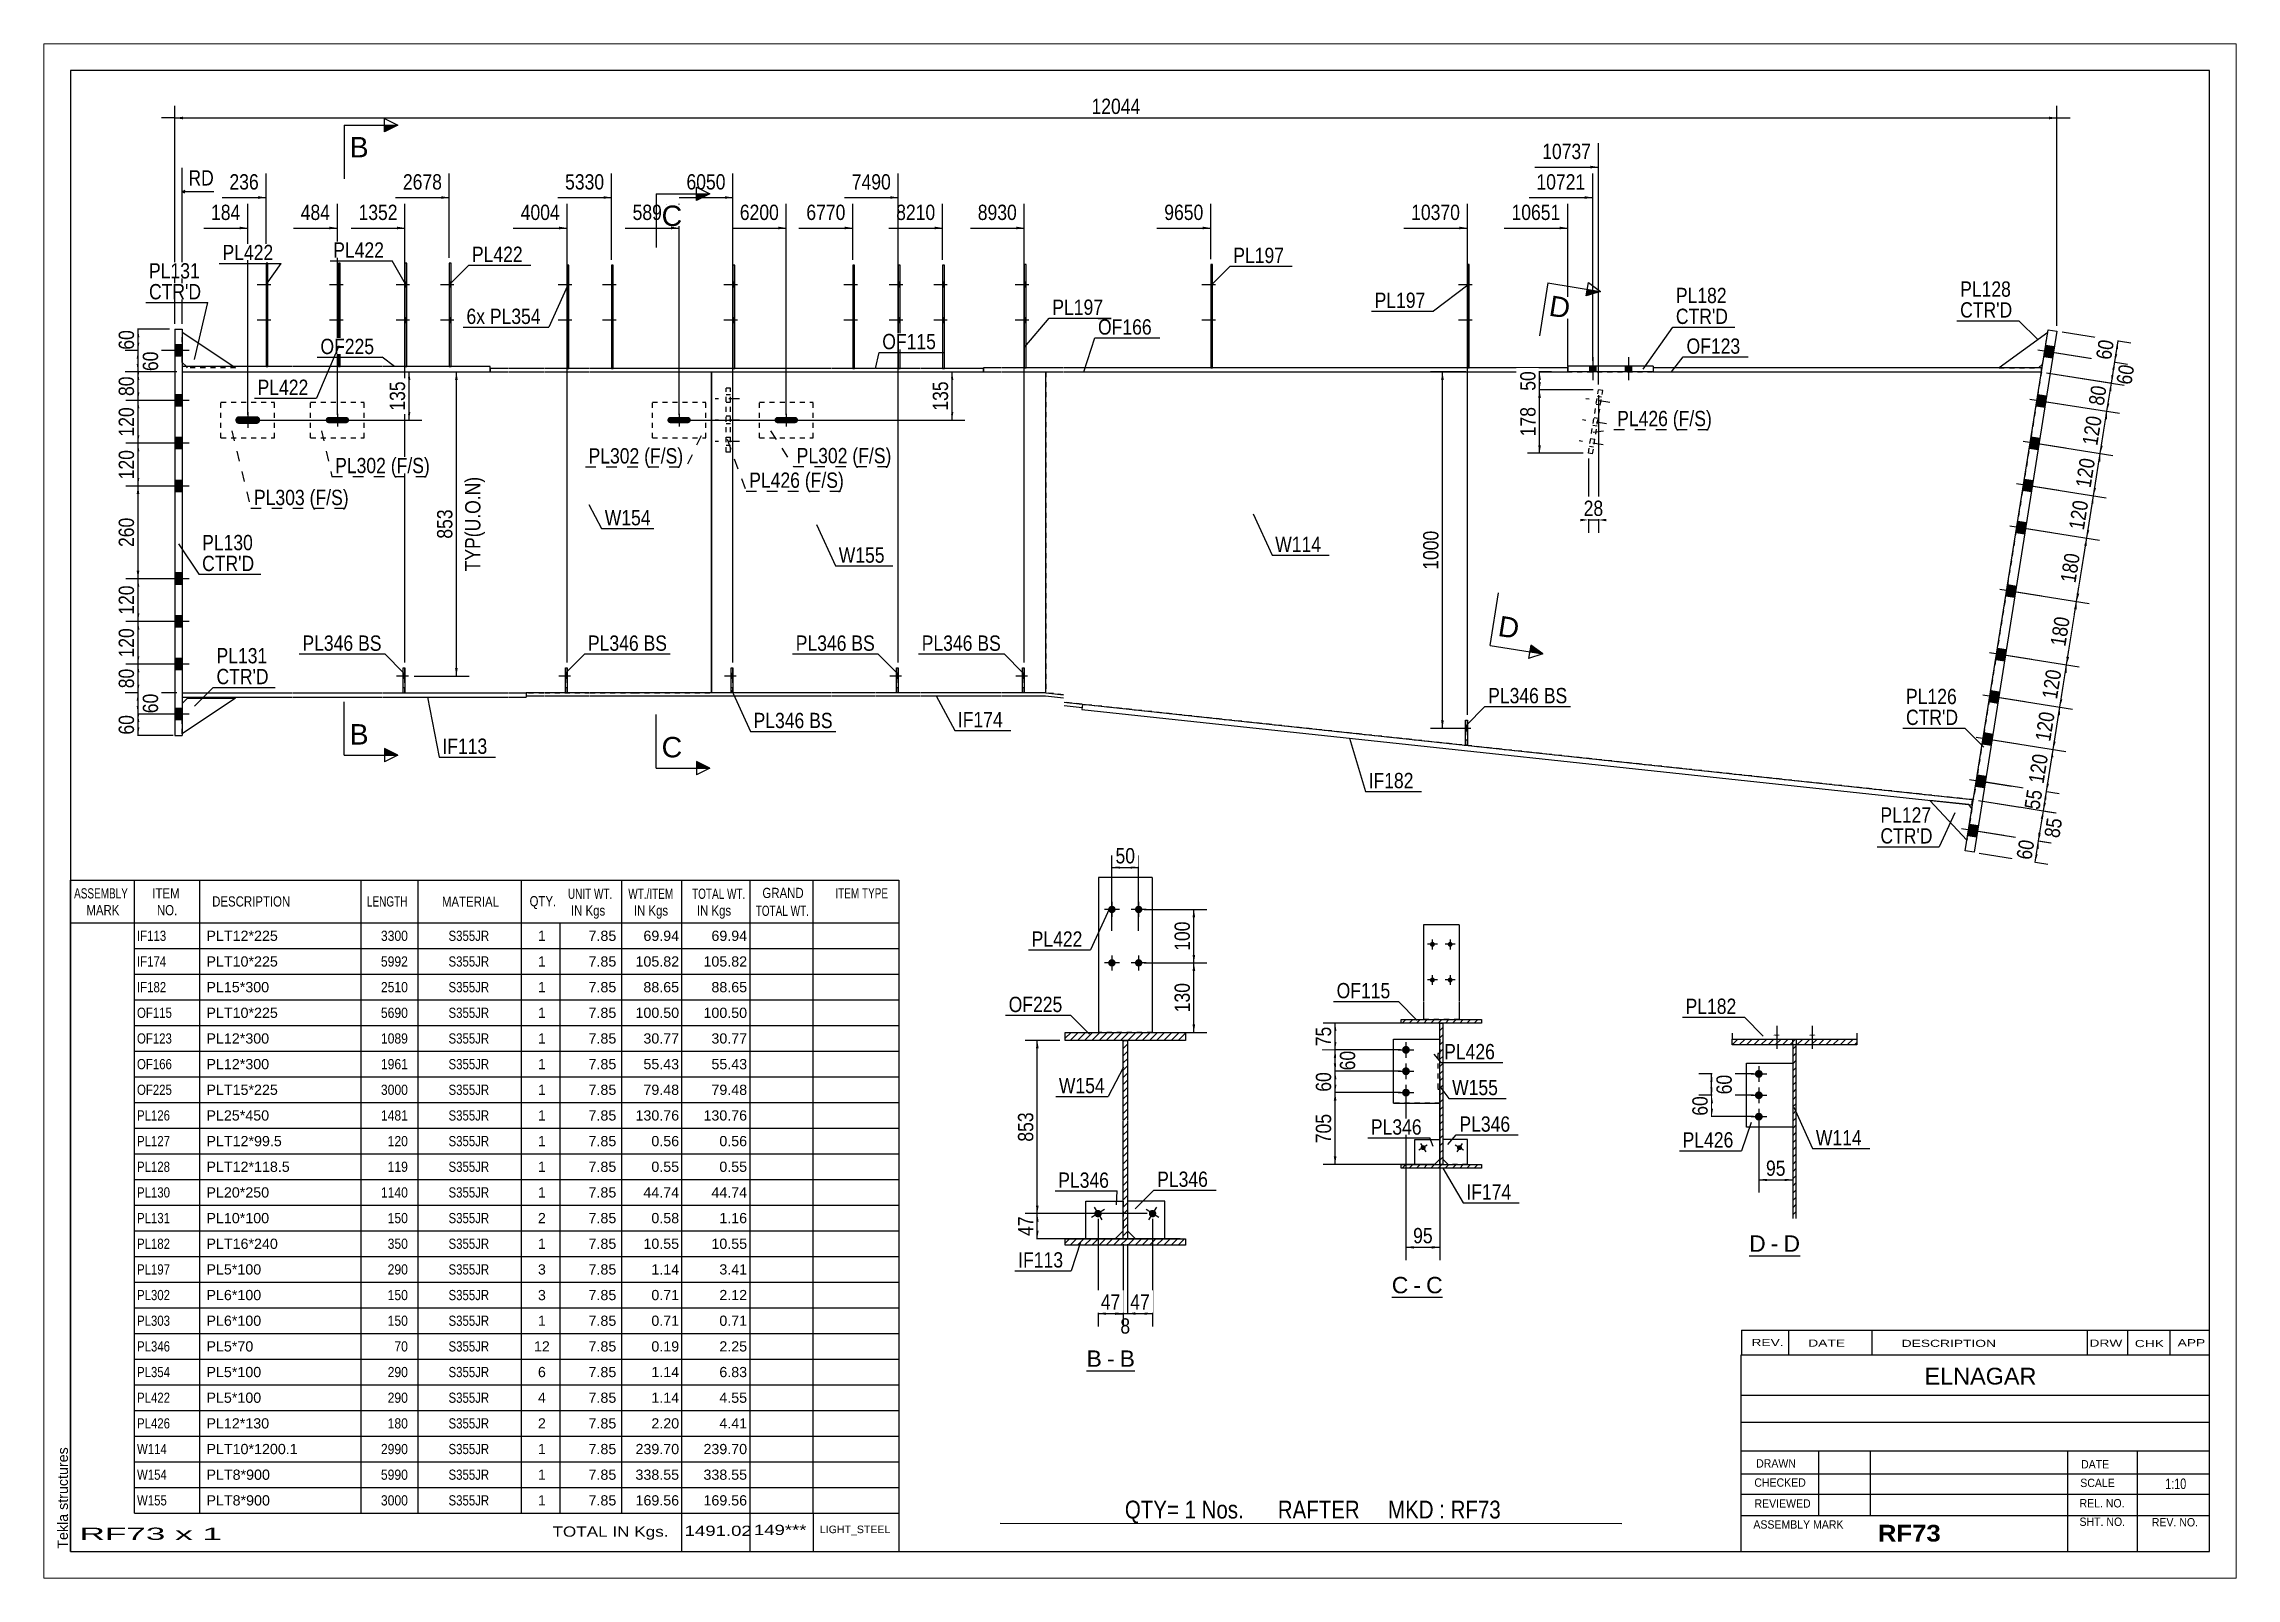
# Paper-space layout 'Layout1' of a CAD drawing. Header units: millimetres. Extents: x 0 to 410, y 0 to 287.
# The model-space entities are those that its viewports show. They can reach past a viewport. Long polylines and large blocks are cut down to what shows.
import ezdxf

# ---------------------------------------------------------------- set-up
doc = ezdxf.new("R2010")
doc.units = ezdxf.units.MM
doc.linetypes.add('DXK_LINE_DOT1', pattern=[1.8814, 0.9407, -0.9407])
doc.linetypes.add('DXK_LINE_DOT2', pattern=[3.9198, 1.9599, -1.9599])
doc.layers.add('Viewport layer', color=7, linetype='Continuous', plot=False)
doc.styles.add('Arial', font='ARIAL.TTF', dxfattribs={"height": 0.2})
doc.styles.add('Arial Bold', font='ARIALBD.TTF', dxfattribs={"height": 0.2})
doc.styles.add('Arial Narrow', font='ARIALN.TTF', dxfattribs={"height": 0.2})

# ---------------------------------------------------------------- blocks, each defined once
blk = doc.blocks.new('Unknown-623515289-1211')
at = {"color": 5, "linetype": 'Continuous'}
for p, q in [((379.15, 86.38), (-20.85, 86.38)), ((-20.85, 86.38), (-20.85, -190.62)), ((379.15, -190.62), (379.15, 86.38)), ((-20.85, -190.62), (379.15, -190.62))]:
    blk.add_line(p, q, dxfattribs=at)
at = {"color": 174, "linetype": 'Continuous', "style": 'Arial'}
blk.add_text('Tekla structures', height=1.9102, rotation=90, dxfattribs=at).set_placement((-21.35, -190.12))
blk = doc.blocks.new('Unknown-623515289-12 - 7626')
at = {"color": 7, "linetype": 'Continuous'}
blk.add_line((226.24, -143.08), (235.74, -143.08), dxfattribs=at)
at = {"color": 0, "linetype": 'Continuous'}
blk.add_wipeout([(229.32, -142.33), (229.32, -139.13), (226.24, -139.13), (226.24, -142.33)], dxfattribs=at)
blk.add_wipeout([(231.7, -142.33), (231.7, -139.13), (230.28, -139.13), (230.28, -142.33)], dxfattribs=at)
at = {"color": 96, "linetype": 'Continuous', "style": 'Arial'}
blk.add_text('C', height=3.06, dxfattribs=at).set_placement((226.24, -142.33))
at = {"color": 0, "linetype": 'Continuous'}
blk.add_wipeout([(235.74, -142.33), (235.74, -139.13), (232.66, -139.13), (232.66, -142.33)], dxfattribs=at)
at = {"color": 96, "linetype": 'Continuous', "style": 'Arial'}
for s, p in [('C', (232.66, -142.33)), ('-', (230.28, -142.33))]:
    blk.add_text(s, height=3.06, dxfattribs=at).set_placement(p)
blk = doc.blocks.new('Unknown-623515289-13 - 8181')
at = {"color": 7, "linetype": 'Continuous'}
blk.add_line((293.08, -135.31), (302.59, -135.31), dxfattribs=at)
at = {"color": 0, "linetype": 'Continuous'}
blk.add_wipeout([(296.16, -134.56), (296.16, -131.36), (293.08, -131.36), (293.08, -134.56)], dxfattribs=at)
blk.add_wipeout([(298.54, -134.56), (298.54, -131.36), (297.12, -131.36), (297.12, -134.56)], dxfattribs=at)
at = {"color": 96, "linetype": 'Continuous', "style": 'Arial'}
blk.add_text('D', height=3.06, dxfattribs=at).set_placement((293.08, -134.56))
at = {"color": 0, "linetype": 'Continuous'}
blk.add_wipeout([(302.59, -134.56), (302.59, -131.36), (299.5, -131.36), (299.5, -134.56)], dxfattribs=at)
at = {"color": 96, "linetype": 'Continuous', "style": 'Arial'}
for s, p in [('-', (297.12, -134.56)), ('D', (299.5, -134.56))]:
    blk.add_text(s, height=3.06, dxfattribs=at).set_placement(p)
blk = doc.blocks.new('Unknown-623515289-16 - 2744')
at = {"color": 7, "linetype": 'Continuous'}
blk.add_line((169.16, -156.83), (178.19, -156.83), dxfattribs=at)
at = {"color": 0, "linetype": 'Continuous'}
blk.add_wipeout([(172.01, -156.08), (172.01, -152.88), (169.16, -152.88), (169.16, -156.08)], dxfattribs=at)
blk.add_wipeout([(174.39, -156.08), (174.39, -152.88), (172.97, -152.88), (172.97, -156.08)], dxfattribs=at)
at = {"color": 96, "linetype": 'Continuous', "style": 'Arial'}
blk.add_text('B', height=3.06, dxfattribs=at).set_placement((169.16, -156.08))
at = {"color": 0, "linetype": 'Continuous'}
blk.add_wipeout([(178.19, -156.08), (178.19, -152.88), (175.35, -152.88), (175.35, -156.08)], dxfattribs=at)
at = {"color": 96, "linetype": 'Continuous', "style": 'Arial'}
for s, p in [('-', (172.97, -156.08)), ('B', (175.35, -156.08))]:
    blk.add_text(s, height=3.06, dxfattribs=at).set_placement(p)
blk = doc.blocks.new('Part-623515289-1287 - 1232')
at = {"color": 7, "linetype": 'DXK_LINE_DOT1'}
for p, q in [((240.04, -39.82), (240.04, -35.16)), ((240.04, -35.16), (240.37, -35.16)), ((240.37, -39.82), (240.37, -35.16)), ((240.37, -39.82), (240.04, -39.82))]:
    blk.add_line(p, q, dxfattribs=at)
blk = doc.blocks.new('Bolt-623515289-1240 - 1232')
at = {"linetype": 'Continuous'}
blk.add_hatch(color=3, dxfattribs=at).paths.add_polyline_path([(240.37, -37.16), (240.37, -36.22), (240.04, -36.22), (240.04, -37.16)])
at = {"color": 3, "linetype": 'Continuous'}
for p, q in [((241.01, -36.69), (238.81, -36.69)), ((240.37, -36.22), (240.04, -36.22)), ((240.37, -37.16), (240.04, -37.16))]:
    blk.add_line(p, q, dxfattribs=at)
blk = doc.blocks.new('Bolt-623515289-1319 - 1232')
at = {"linetype": 'Continuous'}
blk.add_hatch(color=3, dxfattribs=at).paths.add_polyline_path([(31.2, 20.77), (31.25, 21), (31.2, 21.23), (31.07, 21.43), (30.88, 21.56), (30.65, 21.6), (27.45, 21.6), (27.22, 21.56), (27.03, 21.43), (26.9, 21.23), (26.85, 21), (26.9, 20.77), (27.03, 20.58), (27.22, 20.45), (27.45, 20.4), (30.65, 20.4), (30.88, 20.45), (31.07, 20.58)])
at = {"color": 3, "linetype": 'Continuous'}
for p, q in [((27.85, 21), (30.25, 21)), ((29.05, 22.2), (29.05, 19.8))]:
    blk.add_line(p, q, dxfattribs=at)
blk = doc.blocks.new('Part-623515289-1775 - 1232')
at = {"color": 2, "linetype": 'Continuous'}
for p, q in [((71.68, -30), (71.68, -25.33)), ((71.68, -25.33), (72.02, -25.33)), ((72.02, -25.33), (72.02, -30))]:
    blk.add_line(p, q, dxfattribs=at)
at = {"color": 7, "linetype": 'DXK_LINE_DOT1'}
blk.add_line((71.68, -29), (72.02, -29), dxfattribs=at)
blk = doc.blocks.new('Bolt-623515289-1322 - 1232')
at = {"linetype": 'Continuous'}
for points in [[(348.52, 35), (348.18, 32.9), (349.83, 32.64), (350.17, 34.74)], [(348.52, 35), (348.18, 32.9), (349.83, 32.64), (350.17, 34.74)], [(348.52, 35), (348.18, 32.9), (349.83, 32.64), (350.17, 34.74)], [(348.52, 35), (348.18, 32.9), (349.83, 32.64), (350.17, 34.74)], [(347.05, 25.79), (346.72, 23.68), (348.37, 23.42), (348.7, 25.52)], [(347.05, 25.79), (346.72, 23.68), (348.37, 23.42), (348.7, 25.52)], [(347.05, 25.79), (346.72, 23.68), (348.37, 23.42), (348.7, 25.52)], [(347.05, 25.79), (346.72, 23.68), (348.37, 23.42), (348.7, 25.52)], [(345.8, 17.89), (345.46, 15.78), (347.11, 15.52), (347.44, 17.62)], [(345.8, 17.89), (345.46, 15.78), (347.11, 15.52), (347.44, 17.62)], [(345.8, 17.89), (345.46, 15.78), (347.11, 15.52), (347.44, 17.62)], [(345.8, 17.89), (345.46, 15.78), (347.11, 15.52), (347.44, 17.62)], [(344.54, 9.98), (344.21, 7.88), (345.85, 7.62), (346.19, 9.72)], [(344.54, 9.98), (344.21, 7.88), (345.85, 7.62), (346.19, 9.72)], [(344.54, 9.98), (344.21, 7.88), (345.85, 7.62), (346.19, 9.72)], [(344.54, 9.98), (344.21, 7.88), (345.85, 7.62), (346.19, 9.72)], [(343.29, 2.08), (342.95, -0.02), (344.6, -0.28), (344.93, 1.82)], [(343.29, 2.08), (342.95, -0.02), (344.6, -0.28), (344.93, 1.82)], [(343.29, 2.08), (342.95, -0.02), (344.6, -0.28), (344.93, 1.82)], [(343.29, 2.08), (342.95, -0.02), (344.6, -0.28), (344.93, 1.82)], [(341.4, -9.78), (341.06, -11.89), (342.71, -12.15), (343.04, -10.04)], [(341.4, -9.78), (341.06, -11.89), (342.71, -12.15), (343.04, -10.04)], [(341.4, -9.78), (341.06, -11.89), (342.71, -12.15), (343.04, -10.04)], [(341.4, -9.78), (341.06, -11.89), (342.71, -12.15), (343.04, -10.04)], [(339.51, -21.65), (339.18, -23.76), (340.82, -24.02), (341.16, -21.91)], [(339.51, -21.65), (339.18, -23.76), (340.82, -24.02), (341.16, -21.91)], [(339.51, -21.65), (339.18, -23.76), (340.82, -24.02), (341.16, -21.91)], [(339.51, -21.65), (339.18, -23.76), (340.82, -24.02), (341.16, -21.91)], [(338.25, -29.55), (337.92, -31.66), (339.57, -31.92), (339.9, -29.82)], [(338.25, -29.55), (337.92, -31.66), (339.57, -31.92), (339.9, -29.82)], [(338.25, -29.55), (337.92, -31.66), (339.57, -31.92), (339.9, -29.82)], [(338.25, -29.55), (337.92, -31.66), (339.57, -31.92), (339.9, -29.82)], [(337, -37.45), (336.66, -39.56), (338.31, -39.82), (338.64, -37.72)], [(337, -37.45), (336.66, -39.56), (338.31, -39.82), (338.64, -37.72)], [(337, -37.45), (336.66, -39.56), (338.31, -39.82), (338.64, -37.72)], [(337, -37.45), (336.66, -39.56), (338.31, -39.82), (338.64, -37.72)], [(335.74, -45.36), (335.41, -47.46), (337.05, -47.72), (337.39, -45.62)], [(335.74, -45.36), (335.41, -47.46), (337.05, -47.72), (337.39, -45.62)], [(335.74, -45.36), (335.41, -47.46), (337.05, -47.72), (337.39, -45.62)], [(335.74, -45.36), (335.41, -47.46), (337.05, -47.72), (337.39, -45.62)], [(334.28, -54.57), (333.94, -56.68), (335.59, -56.94), (335.92, -54.83)], [(334.28, -54.57), (333.94, -56.68), (335.59, -56.94), (335.92, -54.83)], [(334.28, -54.57), (333.94, -56.68), (335.59, -56.94), (335.92, -54.83)], [(334.28, -54.57), (333.94, -56.68), (335.59, -56.94), (335.92, -54.83)]]:
    blk.add_hatch(color=3, dxfattribs=at).paths.add_polyline_path(points)
at = {"color": 3, "linetype": 'Continuous'}
for p, q in [((347.05, 34.16), (354.94, 32.9)), ((347.05, 34.16), (354.94, 32.9)), ((347.05, 34.16), (354.94, 32.9)), ((347.05, 34.16), (354.94, 32.9)), ((348.18, 32.9), (349.83, 32.64)), ((348.18, 32.9), (349.83, 32.64)), ((348.18, 32.9), (349.83, 32.64)), ((348.18, 32.9), (349.83, 32.64)), ((348.52, 35), (350.17, 34.74)), ((348.52, 35), (350.17, 34.74)), ((348.52, 35), (350.17, 34.74)), ((348.52, 35), (350.17, 34.74)), ((345.59, 24.94), (353.47, 23.69)), ((345.59, 24.94), (353.47, 23.69)), ((345.59, 24.94), (353.47, 23.69)), ((345.59, 24.94), (353.47, 23.69)), ((347.05, 25.79), (348.7, 25.52)), ((347.05, 25.79), (348.7, 25.52)), ((347.05, 25.79), (348.7, 25.52)), ((347.05, 25.79), (348.7, 25.52)), ((346.72, 23.68), (348.37, 23.42)), ((346.72, 23.68), (348.37, 23.42)), ((346.72, 23.68), (348.37, 23.42)), ((346.72, 23.68), (348.37, 23.42)), ((344.33, 17.04), (352.21, 15.79)), ((344.33, 17.04), (352.21, 15.79)), ((344.33, 17.04), (352.21, 15.79)), ((344.33, 17.04), (352.21, 15.79)), ((345.8, 17.89), (347.44, 17.62)), ((345.8, 17.89), (347.44, 17.62)), ((345.8, 17.89), (347.44, 17.62)), ((345.8, 17.89), (347.44, 17.62)), ((345.46, 15.78), (347.11, 15.52)), ((345.46, 15.78), (347.11, 15.52)), ((345.46, 15.78), (347.11, 15.52)), ((345.46, 15.78), (347.11, 15.52)), ((343.07, 9.14), (350.96, 7.88)), ((343.07, 9.14), (350.96, 7.88)), ((343.07, 9.14), (350.96, 7.88)), ((343.07, 9.14), (350.96, 7.88)), ((344.54, 9.98), (346.19, 9.72)), ((344.54, 9.98), (346.19, 9.72)), ((344.54, 9.98), (346.19, 9.72)), ((344.54, 9.98), (346.19, 9.72)), ((344.21, 7.88), (345.85, 7.62)), ((344.21, 7.88), (345.85, 7.62)), ((344.21, 7.88), (345.85, 7.62)), ((344.21, 7.88), (345.85, 7.62)), ((341.82, 1.24), (349.7, -0.02)), ((341.82, 1.24), (349.7, -0.02)), ((341.82, 1.24), (349.7, -0.02)), ((341.82, 1.24), (349.7, -0.02)), ((343.29, 2.08), (344.93, 1.82)), ((343.29, 2.08), (344.93, 1.82)), ((343.29, 2.08), (344.93, 1.82)), ((343.29, 2.08), (344.93, 1.82)), ((342.95, -0.02), (344.6, -0.28)), ((342.95, -0.02), (344.6, -0.28)), ((342.95, -0.02), (344.6, -0.28)), ((342.95, -0.02), (344.6, -0.28)), ((339.93, -10.63), (347.81, -11.88)), ((339.93, -10.63), (347.81, -11.88)), ((339.93, -10.63), (347.81, -11.88)), ((339.93, -10.63), (347.81, -11.88)), ((341.06, -11.89), (342.71, -12.15)), ((341.06, -11.89), (342.71, -12.15)), ((341.06, -11.89), (342.71, -12.15)), ((341.06, -11.89), (342.71, -12.15)), ((341.4, -9.78), (343.04, -10.04)), ((341.4, -9.78), (343.04, -10.04)), ((341.4, -9.78), (343.04, -10.04)), ((341.4, -9.78), (343.04, -10.04)), ((338.04, -22.5), (345.93, -23.75)), ((338.04, -22.5), (345.93, -23.75)), ((338.04, -22.5), (345.93, -23.75)), ((338.04, -22.5), (345.93, -23.75)), ((339.18, -23.76), (340.82, -24.02)), ((339.18, -23.76), (340.82, -24.02)), ((339.18, -23.76), (340.82, -24.02)), ((339.18, -23.76), (340.82, -24.02)), ((339.51, -21.65), (341.16, -21.91)), ((339.51, -21.65), (341.16, -21.91)), ((339.51, -21.65), (341.16, -21.91)), ((339.51, -21.65), (341.16, -21.91)), ((336.79, -30.4), (344.67, -31.65)), ((336.79, -30.4), (344.67, -31.65)), ((336.79, -30.4), (344.67, -31.65)), ((336.79, -30.4), (344.67, -31.65)), ((337.92, -31.66), (339.57, -31.92)), ((337.92, -31.66), (339.57, -31.92)), ((337.92, -31.66), (339.57, -31.92)), ((337.92, -31.66), (339.57, -31.92)), ((338.25, -29.55), (339.9, -29.82)), ((338.25, -29.55), (339.9, -29.82)), ((338.25, -29.55), (339.9, -29.82)), ((338.25, -29.55), (339.9, -29.82)), ((335.53, -38.3), (343.41, -39.55)), ((335.53, -38.3), (343.41, -39.55)), ((335.53, -38.3), (343.41, -39.55)), ((335.53, -38.3), (343.41, -39.55)), ((336.66, -39.56), (338.31, -39.82)), ((336.66, -39.56), (338.31, -39.82)), ((336.66, -39.56), (338.31, -39.82)), ((336.66, -39.56), (338.31, -39.82)), ((337, -37.45), (338.64, -37.72)), ((337, -37.45), (338.64, -37.72)), ((337, -37.45), (338.64, -37.72)), ((337, -37.45), (338.64, -37.72)), ((334.27, -46.2), (342.16, -47.46)), ((334.27, -46.2), (342.16, -47.46)), ((334.27, -46.2), (342.16, -47.46)), ((334.27, -46.2), (342.16, -47.46)), ((335.41, -47.46), (337.05, -47.72)), ((335.41, -47.46), (337.05, -47.72)), ((335.41, -47.46), (337.05, -47.72)), ((335.41, -47.46), (337.05, -47.72)), ((335.74, -45.36), (337.39, -45.62)), ((335.74, -45.36), (337.39, -45.62)), ((335.74, -45.36), (337.39, -45.62)), ((335.74, -45.36), (337.39, -45.62)), ((332.81, -55.42), (340.69, -56.67)), ((332.81, -55.42), (340.69, -56.67)), ((332.81, -55.42), (340.69, -56.67)), ((332.81, -55.42), (340.69, -56.67)), ((333.94, -56.68), (335.59, -56.94)), ((333.94, -56.68), (335.59, -56.94)), ((333.94, -56.68), (335.59, -56.94)), ((333.94, -56.68), (335.59, -56.94)), ((334.28, -54.57), (335.92, -54.83)), ((334.28, -54.57), (335.92, -54.83)), ((334.28, -54.57), (335.92, -54.83)), ((334.28, -54.57), (335.92, -54.83))]:
    blk.add_line(p, q, dxfattribs=at)
blk = doc.blocks.new('Part-623515289-1265 - 1232')
at = {"color": 2, "linetype": 'Continuous'}
for p, q in [((240.04, -39.82), (240.04, -35.16)), ((240.04, -35.16), (240.37, -35.16)), ((240.37, -35.16), (240.37, -39.82)), ((240.37, -39.82), (240.04, -39.82))]:
    blk.add_line(p, q, dxfattribs=at)
at = {"color": 7, "linetype": 'DXK_LINE_DOT1'}
blk.add_line((240.04, -38.82), (240.37, -38.82), dxfattribs=at)
blk = doc.blocks.new('Bolt-623515289-1241 - 1232')
at = {"color": 3, "linetype": 'DXK_LINE_DOT2'}
for p, q in [((241.01, -36.69), (238.81, -36.69)), ((240.37, -36.22), (240.04, -36.22)), ((240.37, -37.16), (240.04, -37.16))]:
    blk.add_line(p, q, dxfattribs=at)
blk = doc.blocks.new('Part-623515289-1433 - 1232')
at = {"color": 2, "linetype": 'Continuous'}
blk.add_line((99.03, -30), (99.03, 30), dxfattribs=at)
at = {"color": 7, "linetype": 'DXK_LINE_DOT1'}
for p, q in [((99.03, 30), (121.33, 30)), ((121.43, 30), (129.63, 30)), ((129.73, 30), (138.13, 30)), ((138.23, 30), (146.43, 30)), ((146.53, 30), (153.2, 30)), ((153.3, 30), (161.52, 30)), ((161.52, 30), (161.52, -30)), ((121.33, -30), (99.03, -30)), ((129.63, -30), (121.43, -30)), ((138.13, -30), (129.73, -30)), ((146.43, -30), (138.23, -30)), ((153.2, -30), (146.53, -30)), ((161.52, -30), (153.3, -30))]:
    blk.add_line(p, q, dxfattribs=at)
blk = doc.blocks.new('Bolt-623515289-1313 - 1232')
at = {"linetype": 'Continuous'}
for points in [[(264.41, 31.07), (263.21, 31.07), (263.21, 30), (264.41, 30)], [(264.41, 31.07), (263.21, 31.07), (263.21, 30), (264.41, 30)], [(271.08, 31.07), (269.88, 31.07), (269.88, 30), (271.08, 30)], [(271.08, 31.07), (269.88, 31.07), (269.88, 30), (271.08, 30)]]:
    blk.add_hatch(color=3, dxfattribs=at).paths.add_polyline_path(points)
at = {"color": 3, "linetype": 'Continuous'}
for p, q in [((263.21, 31.07), (263.21, 30)), ((263.21, 31.07), (263.21, 30)), ((263.81, 32.8), (263.81, 28.47)), ((263.81, 32.8), (263.81, 28.47)), ((264.41, 31.07), (264.41, 30)), ((264.41, 31.07), (264.41, 30)), ((269.88, 31.07), (269.88, 30)), ((269.88, 31.07), (269.88, 30)), ((270.48, 32.8), (270.48, 28.47)), ((270.48, 32.8), (270.48, 28.47)), ((271.08, 31.07), (271.08, 30)), ((271.08, 31.07), (271.08, 30))]:
    blk.add_line(p, q, dxfattribs=at)
blk = doc.blocks.new('Bolt-623515289-1242 - 1232')
at = {"linetype": 'Continuous'}
for points in [[(240.71, 45.87), (240.71, 46.8), (240.37, 46.8), (240.37, 45.87)], [(240.71, 45.87), (240.71, 46.8), (240.37, 46.8), (240.37, 45.87)], [(240.71, 39.2), (240.71, 40.13), (240.37, 40.13), (240.37, 39.2)], [(240.71, 39.2), (240.71, 40.13), (240.37, 40.13), (240.37, 39.2)]]:
    blk.add_hatch(color=3, dxfattribs=at).paths.add_polyline_path(points)
at = {"color": 3, "linetype": 'Continuous'}
for p, q in [((241.24, 46.33), (238.71, 46.33)), ((241.24, 46.33), (238.71, 46.33)), ((240.71, 46.8), (240.37, 46.8)), ((240.71, 46.8), (240.37, 46.8)), ((240.71, 45.87), (240.37, 45.87)), ((240.71, 45.87), (240.37, 45.87)), ((241.24, 39.67), (238.71, 39.67)), ((241.24, 39.67), (238.71, 39.67)), ((240.71, 40.13), (240.37, 40.13)), ((240.71, 40.13), (240.37, 40.13)), ((240.71, 39.2), (240.37, 39.2)), ((240.71, 39.2), (240.37, 39.2))]:
    blk.add_line(p, q, dxfattribs=at)
blk = doc.blocks.new('Part-623515289-1740 - 1232')
at = {"color": 7, "linetype": 'DXK_LINE_DOT1'}
for p, q in [((0, 30), (0, -30)), ((0, 30), (20.62, 30)), ((20.72, 30), (37.38, 30)), ((37.48, 30), (45.88, 30)), ((45.98, 30), (54.18, 30)), ((54.28, 30), (60.95, 30)), ((61.05, 30), (67.72, 30)), ((67.82, 30), (76.22, 30)), ((76.32, 30), (84.52, 30)), ((84.62, 30), (99.03, 30)), ((0, -30), (20.62, -30)), ((20.72, -30), (37.38, -30)), ((37.48, -30), (45.88, -30)), ((45.98, -30), (54.18, -30)), ((54.28, -30), (60.95, -30)), ((61.05, -30), (67.72, -30)), ((67.82, -30), (76.22, -30)), ((76.32, -30), (84.52, -30)), ((84.62, -30), (99.03, -30))]:
    blk.add_line(p, q, dxfattribs=at)
at = {"color": 2, "linetype": 'Continuous'}
blk.add_line((99.03, 30), (99.03, -30), dxfattribs=at)
blk = doc.blocks.new('Part-623515289-1309 - 1232')
at = {"color": 2, "linetype": 'Continuous'}
for p, q in [((240.71, 50.13), (240.37, 50.13)), ((240.37, 50.13), (240.37, 30.8)), ((240.71, 30.8), (240.71, 50.13))]:
    blk.add_line(p, q, dxfattribs=at)
at = {"color": 7, "linetype": 'DXK_LINE_DOT1'}
blk.add_line((240.37, 30.8), (240.71, 30.8), dxfattribs=at)
blk = doc.blocks.new('Bolt-623515289-1310 - 1232')
at = {"linetype": 'Continuous'}
for points in [[(125.77, 45.87), (125.77, 46.8), (125.43, 46.8), (125.43, 45.87)], [(125.77, 45.87), (125.77, 46.8), (125.43, 46.8), (125.43, 45.87)], [(125.77, 39.2), (125.77, 40.13), (125.43, 40.13), (125.43, 39.2)], [(125.77, 39.2), (125.77, 40.13), (125.43, 40.13), (125.43, 39.2)]]:
    blk.add_hatch(color=3, dxfattribs=at).paths.add_polyline_path(points)
at = {"color": 3, "linetype": 'Continuous'}
for p, q in [((126.3, 46.33), (123.77, 46.33)), ((126.3, 46.33), (123.77, 46.33)), ((125.77, 46.8), (125.43, 46.8)), ((125.77, 46.8), (125.43, 46.8)), ((125.77, 45.87), (125.43, 45.87)), ((125.77, 45.87), (125.43, 45.87)), ((126.3, 39.67), (123.77, 39.67)), ((126.3, 39.67), (123.77, 39.67)), ((125.77, 40.13), (125.43, 40.13)), ((125.77, 40.13), (125.43, 40.13)), ((125.77, 39.2), (125.43, 39.2)), ((125.77, 39.2), (125.43, 39.2))]:
    blk.add_line(p, q, dxfattribs=at)
blk = doc.blocks.new('Bolt-623515289-1311 - 1232')
at = {"linetype": 'Continuous'}
for points in [[(142.57, 45.87), (142.57, 46.8), (142.23, 46.8), (142.23, 45.87)], [(142.57, 45.87), (142.57, 46.8), (142.23, 46.8), (142.23, 45.87)], [(142.57, 39.2), (142.57, 40.13), (142.23, 40.13), (142.23, 39.2)], [(142.57, 39.2), (142.57, 40.13), (142.23, 40.13), (142.23, 39.2)]]:
    blk.add_hatch(color=3, dxfattribs=at).paths.add_polyline_path(points)
at = {"color": 3, "linetype": 'Continuous'}
for p, q in [((143.1, 46.33), (140.57, 46.33)), ((143.1, 46.33), (140.57, 46.33)), ((142.57, 46.8), (142.23, 46.8)), ((142.57, 46.8), (142.23, 46.8)), ((142.57, 45.87), (142.23, 45.87)), ((142.57, 45.87), (142.23, 45.87)), ((143.1, 39.67), (140.57, 39.67)), ((143.1, 39.67), (140.57, 39.67)), ((142.57, 40.13), (142.23, 40.13)), ((142.57, 40.13), (142.23, 40.13)), ((142.57, 39.2), (142.23, 39.2)), ((142.57, 39.2), (142.23, 39.2))]:
    blk.add_line(p, q, dxfattribs=at)
blk = doc.blocks.new('Part-623515289-1690 - 1232')
at = {"color": 2, "linetype": 'Continuous'}
for p, q in [((10, -31), (0, -37.67)), ((0, -32), (1, -31)), ((1, -31), (10, -31))]:
    blk.add_line(p, q, dxfattribs=at)
at = {"color": 7, "linetype": 'DXK_LINE_DOT1'}
blk.add_line((0, -37.67), (0, -32), dxfattribs=at)
blk = doc.blocks.new('Bolt-623515289-1312 - 1232')
at = {"linetype": 'Continuous'}
for points in [[(192.71, 45.87), (192.71, 46.8), (192.37, 46.8), (192.37, 45.87)], [(192.71, 45.87), (192.71, 46.8), (192.37, 46.8), (192.37, 45.87)], [(192.71, 39.2), (192.71, 40.13), (192.37, 40.13), (192.37, 39.2)], [(192.71, 39.2), (192.71, 40.13), (192.37, 40.13), (192.37, 39.2)]]:
    blk.add_hatch(color=3, dxfattribs=at).paths.add_polyline_path(points)
at = {"color": 3, "linetype": 'Continuous'}
for p, q in [((193.24, 46.33), (190.71, 46.33)), ((193.24, 46.33), (190.71, 46.33)), ((192.71, 46.8), (192.37, 46.8)), ((192.71, 46.8), (192.37, 46.8)), ((192.71, 45.87), (192.37, 45.87)), ((192.71, 45.87), (192.37, 45.87)), ((193.24, 39.67), (190.71, 39.67)), ((193.24, 39.67), (190.71, 39.67)), ((192.71, 40.13), (192.37, 40.13)), ((192.71, 40.13), (192.37, 40.13)), ((192.71, 39.2), (192.37, 39.2)), ((192.71, 39.2), (192.37, 39.2))]:
    blk.add_line(p, q, dxfattribs=at)
blk = doc.blocks.new('Part-623515289-1717 - 1232')
at = {"color": 7, "linetype": 'DXK_LINE_DOT1'}
for p, q in [((108, 17.67), (108, 24.33)), ((108, 24.33), (118, 24.33)), ((118, 17.67), (118, 24.33)), ((108, 17.67), (118, 17.67))]:
    blk.add_line(p, q, dxfattribs=at)
blk = doc.blocks.new('Bolt-623515289-1316 - 1232')
at = {"linetype": 'Continuous'}
for points in [[(72.35, 45.87), (72.35, 46.8), (72.02, 46.8), (72.02, 45.87)], [(72.35, 45.87), (72.35, 46.8), (72.02, 46.8), (72.02, 45.87)], [(72.35, 39.2), (72.35, 40.13), (72.02, 40.13), (72.02, 39.2)], [(72.35, 39.2), (72.35, 40.13), (72.02, 40.13), (72.02, 39.2)]]:
    blk.add_hatch(color=3, dxfattribs=at).paths.add_polyline_path(points)
at = {"color": 3, "linetype": 'Continuous'}
for p, q in [((72.88, 46.33), (70.35, 46.33)), ((72.88, 46.33), (70.35, 46.33)), ((72.35, 46.8), (72.02, 46.8)), ((72.35, 46.8), (72.02, 46.8)), ((72.35, 45.87), (72.02, 45.87)), ((72.35, 45.87), (72.02, 45.87)), ((72.88, 39.67), (70.35, 39.67)), ((72.88, 39.67), (70.35, 39.67)), ((72.35, 40.13), (72.02, 40.13)), ((72.35, 40.13), (72.02, 40.13)), ((72.35, 39.2), (72.02, 39.2)), ((72.35, 39.2), (72.02, 39.2))]:
    blk.add_line(p, q, dxfattribs=at)
blk = doc.blocks.new('Bolt-623515289-1317 - 1232')
at = {"linetype": 'Continuous'}
for points in [[(42.02, 45.87), (42.02, 46.8), (41.68, 46.8), (41.68, 45.87)], [(42.02, 45.87), (42.02, 46.8), (41.68, 46.8), (41.68, 45.87)], [(42.02, 39.2), (42.02, 40.13), (41.68, 40.13), (41.68, 39.2)], [(42.02, 39.2), (42.02, 40.13), (41.68, 40.13), (41.68, 39.2)]]:
    blk.add_hatch(color=3, dxfattribs=at).paths.add_polyline_path(points)
at = {"color": 3, "linetype": 'Continuous'}
for p, q in [((42.55, 46.33), (40.02, 46.33)), ((42.55, 46.33), (40.02, 46.33)), ((42.02, 46.8), (41.68, 46.8)), ((42.02, 46.8), (41.68, 46.8)), ((42.02, 45.87), (41.68, 45.87)), ((42.02, 45.87), (41.68, 45.87)), ((42.55, 39.67), (40.02, 39.67)), ((42.55, 39.67), (40.02, 39.67)), ((42.02, 40.13), (41.68, 40.13)), ((42.02, 40.13), (41.68, 40.13)), ((42.02, 39.2), (41.68, 39.2)), ((42.02, 39.2), (41.68, 39.2))]:
    blk.add_line(p, q, dxfattribs=at)
blk = doc.blocks.new('Part-623515289-1755 - 1232')
at = {"color": 2, "linetype": 'Continuous'}
for p, q in [((133.6, -30), (133.6, -25.33)), ((133.6, -25.33), (133.93, -25.33)), ((133.93, -25.33), (133.93, -30))]:
    blk.add_line(p, q, dxfattribs=at)
at = {"color": 7, "linetype": 'DXK_LINE_DOT1'}
blk.add_line((133.6, -29), (133.93, -29), dxfattribs=at)
blk = doc.blocks.new('Bolt-623515289-1318 - 1232')
at = {"linetype": 'Continuous'}
blk.add_hatch(color=3, dxfattribs=at).paths.add_polyline_path([(14.56, 20.72), (14.62, 21), (14.56, 21.28), (14.4, 21.52), (14.16, 21.68), (13.88, 21.73), (10.68, 21.73), (10.4, 21.68), (10.16, 21.52), (10.01, 21.28), (9.95, 21), (10.01, 20.72), (10.16, 20.48), (10.4, 20.32), (10.68, 20.27), (13.88, 20.27), (14.16, 20.32), (14.4, 20.48)])
at = {"color": 3, "linetype": 'Continuous'}
for p, q in [((10.82, 21), (13.75, 21)), ((12.28, 22.47), (12.28, 19.53))]:
    blk.add_line(p, q, dxfattribs=at)
blk = doc.blocks.new('Bolt-623515289-1320 - 1232')
at = {"linetype": 'Continuous'}
blk.add_hatch(color=3, dxfattribs=at).paths.add_polyline_path([(95.1, 20.77), (95.15, 21), (95.1, 21.23), (94.97, 21.42), (94.78, 21.56), (94.55, 21.6), (91.35, 21.6), (91.12, 21.56), (90.93, 21.42), (90.8, 21.23), (90.75, 21), (90.8, 20.77), (90.93, 20.58), (91.12, 20.45), (91.35, 20.4), (94.55, 20.4), (94.78, 20.45), (94.97, 20.58)])
at = {"color": 3, "linetype": 'Continuous'}
for p, q in [((91.75, 21), (94.15, 21)), ((92.95, 22.2), (92.95, 19.8))]:
    blk.add_line(p, q, dxfattribs=at)
blk = doc.blocks.new('Bolt-623515289-1321 - 1232')
at = {"linetype": 'Continuous'}
for points in [[(-1.33, 35.07), (-1.33, 32.93), (0, 32.93), (0, 35.07)], [(-1.33, 35.07), (-1.33, 32.93), (0, 32.93), (0, 35.07)], [(-1.33, 25.73), (-1.33, 23.6), (0, 23.6), (0, 25.73)], [(-1.33, 25.73), (-1.33, 23.6), (0, 23.6), (0, 25.73)], [(-1.33, 17.73), (-1.33, 15.6), (0, 15.6), (0, 17.73)], [(-1.33, 17.73), (-1.33, 15.6), (0, 15.6), (0, 17.73)], [(-1.33, 9.73), (-1.33, 7.6), (0, 7.6), (0, 9.73)], [(-1.33, 9.73), (-1.33, 7.6), (0, 7.6), (0, 9.73)], [(-1.33, -7.6), (-1.33, -9.73), (0, -9.73), (0, -7.6)], [(-1.33, -7.6), (-1.33, -9.73), (0, -9.73), (0, -7.6)], [(-1.33, -15.6), (-1.33, -17.73), (0, -17.73), (0, -15.6)], [(-1.33, -15.6), (-1.33, -17.73), (0, -17.73), (0, -15.6)], [(-1.33, -23.6), (-1.33, -25.73), (0, -25.73), (0, -23.6)], [(-1.33, -23.6), (-1.33, -25.73), (0, -25.73), (0, -23.6)], [(-1.33, -32.93), (-1.33, -35.07), (0, -35.07), (0, -32.93)], [(-1.33, -32.93), (-1.33, -35.07), (0, -35.07), (0, -32.93)]]:
    blk.add_hatch(color=3, dxfattribs=at).paths.add_polyline_path(points)
at = {"color": 3, "linetype": 'Continuous'}
for p, q in [((1.32, 34), (-6.67, 34)), ((1.32, 34), (-6.67, 34)), ((0, 35.07), (-1.33, 35.07)), ((0, 35.07), (-1.33, 35.07)), ((0, 32.93), (-1.33, 32.93)), ((0, 32.93), (-1.33, 32.93)), ((1.32, 24.67), (-6.67, 24.67)), ((1.32, 24.67), (-6.67, 24.67)), ((0, 25.73), (-1.33, 25.73)), ((0, 25.73), (-1.33, 25.73)), ((0, 23.6), (-1.33, 23.6)), ((0, 23.6), (-1.33, 23.6)), ((1.32, 16.67), (-6.67, 16.67)), ((1.32, 16.67), (-6.67, 16.67)), ((0, 17.73), (-1.33, 17.73)), ((0, 17.73), (-1.33, 17.73)), ((0, 15.6), (-1.33, 15.6)), ((0, 15.6), (-1.33, 15.6)), ((1.32, 8.67), (-6.67, 8.67)), ((1.32, 8.67), (-6.67, 8.67)), ((0, 9.73), (-1.33, 9.73)), ((0, 9.73), (-1.33, 9.73)), ((0, 7.6), (-1.33, 7.6)), ((0, 7.6), (-1.33, 7.6)), ((0, -7.6), (-1.33, -7.6)), ((0, -7.6), (-1.33, -7.6)), ((1.32, -8.67), (-6.67, -8.67)), ((1.32, -8.67), (-6.67, -8.67)), ((0, -9.73), (-1.33, -9.73)), ((0, -9.73), (-1.33, -9.73)), ((0, -15.6), (-1.33, -15.6)), ((0, -15.6), (-1.33, -15.6)), ((1.32, -16.67), (-6.67, -16.67)), ((1.32, -16.67), (-6.67, -16.67)), ((0, -17.73), (-1.33, -17.73)), ((0, -17.73), (-1.33, -17.73)), ((0, -23.6), (-1.33, -23.6)), ((0, -23.6), (-1.33, -23.6)), ((1.32, -24.67), (-6.67, -24.67)), ((1.32, -24.67), (-6.67, -24.67)), ((0, -25.73), (-1.33, -25.73)), ((0, -25.73), (-1.33, -25.73)), ((1.32, -34), (-6.67, -34)), ((1.32, -34), (-6.67, -34)), ((0, -32.93), (-1.33, -32.93)), ((0, -32.93), (-1.33, -32.93)), ((0, -35.07), (-1.33, -35.07)), ((0, -35.07), (-1.33, -35.07))]:
    blk.add_line(p, q, dxfattribs=at)
blk = doc.blocks.new('Bolt-623515289-1323 - 1232')
at = {"linetype": 'Continuous'}
blk.add_hatch(color=3, dxfattribs=at).paths.add_polyline_path([(115.16, 20.77), (115.2, 21), (115.16, 21.23), (115.03, 21.42), (114.83, 21.56), (114.6, 21.6), (111.4, 21.6), (111.17, 21.56), (110.98, 21.42), (110.85, 21.23), (110.8, 21), (110.85, 20.77), (110.98, 20.58), (111.17, 20.45), (111.4, 20.4), (114.6, 20.4), (114.83, 20.45), (115.03, 20.58)])
at = {"color": 3, "linetype": 'Continuous'}
for p, q in [((111.8, 21), (114.2, 21)), ((113, 22.2), (113, 19.8))]:
    blk.add_line(p, q, dxfattribs=at)
blk = doc.blocks.new('Part-623515289-1345 - 1232')
at = {"color": 2, "linetype": 'Continuous'}
for p, q in [((20.62, 31), (0, 31)), ((0, 30), (20.62, 30)), ((37.38, 31), (20.72, 31)), ((20.72, 30), (37.38, 30)), ((45.88, 31), (37.48, 31)), ((37.48, 30), (45.88, 30)), ((54.18, 31), (45.98, 31)), ((45.98, 30), (54.18, 30)), ((57.62, 31), (54.28, 31)), ((54.28, 30), (57.62, 30)), ((57.62, 30), (57.62, 31))]:
    blk.add_line(p, q, dxfattribs=at)
at = {"color": 7, "linetype": 'DXK_LINE_DOT1'}
blk.add_line((0, 31), (0, 30), dxfattribs=at)
blk = doc.blocks.new('Part-623515289-1367 - 1232')
at = {"color": 2, "linetype": 'Continuous'}
for p, q in [((57.62, 30.67), (57.62, 30)), ((60.95, 30.67), (57.62, 30.67)), ((57.62, 30), (60.95, 30)), ((67.72, 30.67), (61.05, 30.67)), ((61.05, 30), (67.72, 30)), ((76.22, 30.67), (67.82, 30.67)), ((67.82, 30), (76.22, 30)), ((84.52, 30.67), (76.32, 30.67)), ((76.32, 30), (84.52, 30)), ((121.33, 30.67), (84.62, 30.67)), ((84.62, 30), (121.33, 30)), ((129.63, 30.67), (121.43, 30.67)), ((121.43, 30), (129.63, 30)), ((138.13, 30.67), (129.73, 30.67)), ((129.73, 30), (138.13, 30)), ((146.43, 30.67), (138.23, 30.67)), ((138.23, 30), (146.43, 30)), ((149.87, 30.67), (146.53, 30.67)), ((146.53, 30), (149.87, 30))]:
    blk.add_line(p, q, dxfattribs=at)
at = {"color": 7, "linetype": 'DXK_LINE_DOT1'}
blk.add_line((149.87, 30), (149.87, 30.67), dxfattribs=at)
blk = doc.blocks.new('Part-623515289-1389 - 1232')
at = {"color": 2, "linetype": 'Continuous'}
for p, q in [((347.72, 30.8), (275.14, 30.8)), ((275.14, 30), (347.72, 30)), ((347.72, 30), (347.72, 30.8))]:
    blk.add_line(p, q, dxfattribs=at)
at = {"color": 7, "linetype": 'DXK_LINE_DOT1'}
blk.add_line((275.14, 30.8), (275.14, 30), dxfattribs=at)
blk = doc.blocks.new('Part-623515289-1722 - 1232')
at = {"color": 7, "linetype": 'DXK_LINE_DOT1'}
for p, q in [((87.95, 17.67), (87.95, 24.33)), ((87.95, 24.33), (97.95, 24.33)), ((97.95, 17.67), (97.95, 24.33)), ((87.95, 17.67), (97.95, 17.67))]:
    blk.add_line(p, q, dxfattribs=at)
blk = doc.blocks.new('Part-623515289-1411 - 1232')
at = {"color": 2, "linetype": 'Continuous'}
for p, q in [((153.2, 30.8), (149.87, 30.8)), ((149.87, 30.8), (149.87, 30)), ((149.87, 30), (153.2, 30)), ((164.85, 30.8), (153.3, 30.8)), ((153.3, 30), (164.85, 30)), ((259.14, 30.8), (164.95, 30.8)), ((164.95, 30), (259.14, 30))]:
    blk.add_line(p, q, dxfattribs=at)
at = {"color": 7, "linetype": 'DXK_LINE_DOT1'}
blk.add_line((259.14, 30), (259.14, 30.8), dxfattribs=at)
blk = doc.blocks.new('Part-623515289-1770 - 1232')
at = {"color": 7, "linetype": 'DXK_LINE_DOT1'}
for p, q in [((102.68, -30), (102.68, -25.33)), ((102.68, -25.33), (103.02, -25.33)), ((103.02, -30), (103.02, -25.33))]:
    blk.add_line(p, q, dxfattribs=at)
blk = doc.blocks.new('Part-623515289-1455 - 1232')
at = {"color": 2, "linetype": 'Continuous'}
for p, q in [((161.52, -30), (161.52, 30)), ((335, -50), (334.75, -49.98))]:
    blk.add_line(p, q, dxfattribs=at)
at = {"color": 7, "linetype": 'DXK_LINE_DOT1'}
for p, q in [((161.52, 30), (164.85, 30)), ((164.95, 30), (347.72, 30)), ((347.72, 30), (335, -50)), ((164.85, -30.36), (161.52, -30)), ((161.52, -30), (164.85, -30.36)), ((164.95, -31.77), (335, -49.99)), ((334.75, -49.98), (164.95, -31.78))]:
    blk.add_line(p, q, dxfattribs=at)
blk = doc.blocks.new('Part-623515289-1477 - 1232')
at = {"color": 2, "linetype": 'Continuous'}
for p, q in [((0, -30), (20.62, -30)), ((0, -30.8), (20.62, -30.8)), ((20.72, -30), (37.38, -30)), ((20.72, -30.8), (37.38, -30.8)), ((37.48, -30), (45.88, -30)), ((37.48, -30.8), (45.88, -30.8)), ((45.98, -30), (54.18, -30)), ((45.98, -30.8), (54.18, -30.8)), ((54.28, -30), (60.95, -30)), ((54.28, -30.8), (60.95, -30.8)), ((61.05, -30), (64.38, -30)), ((61.05, -30.8), (64.38, -30.8)), ((64.38, -30), (64.38, -30.8))]:
    blk.add_line(p, q, dxfattribs=at)
at = {"color": 7, "linetype": 'DXK_LINE_DOT1'}
blk.add_line((0, -30), (0, -30.8), dxfattribs=at)
blk = doc.blocks.new('Part-623515289-1574 - 1232')
at = {"color": 2, "linetype": 'Continuous'}
for p, q in [((333.48, -59.58), (348.98, 37.9)), ((350.63, 37.64), (335.13, -59.84)), ((348.98, 37.9), (350.63, 37.64)), ((335.13, -59.84), (333.48, -59.58))]:
    blk.add_line(p, q, dxfattribs=at)
blk = doc.blocks.new('Part-623515289-1499 - 1232')
at = {"color": 2, "linetype": 'Continuous'}
for p, q in [((67.72, -30), (64.38, -30)), ((64.38, -30), (64.38, -30.67)), ((67.72, -30.67), (64.38, -30.67)), ((76.22, -30), (67.82, -30)), ((76.22, -30.67), (67.82, -30.67)), ((84.52, -30), (76.32, -30)), ((84.52, -30.67), (76.32, -30.67)), ((121.33, -30), (84.62, -30)), ((121.33, -30.67), (84.62, -30.67)), ((129.63, -30), (121.43, -30)), ((129.63, -30.67), (121.43, -30.67)), ((138.13, -30), (129.73, -30)), ((138.13, -30.67), (129.73, -30.67)), ((146.43, -30), (138.23, -30)), ((146.43, -30.67), (138.23, -30.67)), ((153.2, -30), (146.53, -30)), ((153.2, -30.67), (146.53, -30.67)), ((161.52, -30), (153.3, -30)), ((161.48, -30.67), (153.3, -30.67)), ((164.85, -31.03), (161.48, -30.67)), ((161.52, -30), (164.85, -30.36)), ((164.95, -31.78), (168.39, -32.14)), ((168.32, -32.81), (164.95, -32.45))]:
    blk.add_line(p, q, dxfattribs=at)
at = {"color": 7, "linetype": 'DXK_LINE_DOT1'}
blk.add_line((168.39, -32.14), (168.32, -32.81), dxfattribs=at)
blk = doc.blocks.new('Part-623515289-1760 - 1232')
at = {"color": 7, "linetype": 'DXK_LINE_DOT1'}
for p, q in [((133.6, -30), (133.6, -25.33)), ((133.6, -25.33), (133.93, -25.33)), ((133.93, -30), (133.93, -25.33))]:
    blk.add_line(p, q, dxfattribs=at)
blk = doc.blocks.new('Part-623515289-1632 - 1232')
at = {"color": 2, "linetype": 'Continuous'}
for p, q in [((348.9, 37.38), (339.85, 30.8)), ((347.18, 30.8), (347.96, 31.46))]:
    blk.add_line(p, q, dxfattribs=at)
at = {"color": 7, "linetype": 'DXK_LINE_DOT1'}
for p, q in [((347.96, 31.46), (348.9, 37.38)), ((339.85, 30.8), (347.18, 30.8))]:
    blk.add_line(p, q, dxfattribs=at)
blk = doc.blocks.new('Part-623515289-1521 - 1232')
at = {"color": 2, "linetype": 'Continuous'}
for p, q in [((168.39, -32.14), (168.28, -33.14)), ((168.39, -32.14), (334.75, -49.98)), ((168.28, -33.14), (334.64, -50.97)), ((334.75, -49.98), (334.64, -50.97))]:
    blk.add_line(p, q, dxfattribs=at)
blk = doc.blocks.new('Part-623515289-1603 - 1232')
at = {"color": 2, "linetype": 'Continuous'}
for p, q in [((333.8, -57.58), (326.89, -50.14)), ((334.18, -50.93), (326.89, -50.14)), ((334.74, -51.66), (334.18, -50.93))]:
    blk.add_line(p, q, dxfattribs=at)
at = {"color": 7, "linetype": 'DXK_LINE_DOT1'}
blk.add_line((334.74, -51.66), (333.8, -57.58), dxfattribs=at)
blk = doc.blocks.new('Part-623515289-1661 - 1232')
at = {"color": 2, "linetype": 'Continuous'}
for p, q in [((-1.33, 38), (0, 38)), ((-1.33, 38), (-1.33, -38)), ((0, 38), (0, -38)), ((-1.33, -38), (0, -38))]:
    blk.add_line(p, q, dxfattribs=at)
blk = doc.blocks.new('Part-623515289-1695 - 1232')
at = {"color": 7, "linetype": 'DXK_LINE_DOT1'}
for p, q in [((102.55, 27), (101.75, 27)), ((101.75, 15), (101.75, 27)), ((102.55, 15), (102.55, 27)), ((102.55, 15), (101.75, 15))]:
    blk.add_line(p, q, dxfattribs=at)
blk = doc.blocks.new('Bolt-623515289-1723 - 1232')
at = {"color": 3, "linetype": 'DXK_LINE_DOT2'}
for p, q in [((104.22, 25), (99.68, 25)), ((102.55, 25.73), (101.75, 25.73)), ((104.22, 21), (99.68, 21)), ((102.55, 24.27), (101.75, 24.27)), ((102.55, 21.73), (101.75, 21.73)), ((104.22, 17), (99.68, 17)), ((102.55, 20.27), (101.75, 20.27)), ((102.55, 17.73), (101.75, 17.73)), ((102.55, 16.27), (101.75, 16.27))]:
    blk.add_line(p, q, dxfattribs=at)
blk = doc.blocks.new('Part-623515289-1765 - 1232')
at = {"color": 2, "linetype": 'Continuous'}
for p, q in [((102.68, -30), (102.68, -25.33)), ((102.68, -25.33), (103.02, -25.33)), ((103.02, -25.33), (103.02, -30))]:
    blk.add_line(p, q, dxfattribs=at)
at = {"color": 7, "linetype": 'DXK_LINE_DOT1'}
blk.add_line((102.68, -29), (103.02, -29), dxfattribs=at)
blk = doc.blocks.new('Part-623515289-1780 - 1232')
at = {"color": 7, "linetype": 'DXK_LINE_DOT1'}
for p, q in [((71.68, -30), (71.68, -25.33)), ((71.68, -25.33), (72.02, -25.33)), ((72.02, -30), (72.02, -25.33))]:
    blk.add_line(p, q, dxfattribs=at)
blk = doc.blocks.new('Part-623515289-1785 - 1232')
at = {"color": 2, "linetype": 'Continuous'}
for p, q in [((41.35, -30), (41.35, -25.33)), ((41.35, -25.33), (41.68, -25.33)), ((41.68, -25.33), (41.68, -30))]:
    blk.add_line(p, q, dxfattribs=at)
at = {"color": 7, "linetype": 'DXK_LINE_DOT1'}
blk.add_line((41.35, -29), (41.68, -29), dxfattribs=at)
blk = doc.blocks.new('Part-623515289-1790 - 1232')
at = {"color": 7, "linetype": 'DXK_LINE_DOT1'}
for p, q in [((41.35, -30), (41.35, -25.33)), ((41.35, -25.33), (41.68, -25.33)), ((41.68, -30), (41.68, -25.33))]:
    blk.add_line(p, q, dxfattribs=at)
blk = doc.blocks.new('Part-623515289-1812 - 1232')
at = {"color": 2, "linetype": 'Continuous'}
for p, q in [((103.35, 50), (103.02, 50)), ((103.02, 50), (103.02, 30.67)), ((103.35, 30.67), (103.35, 50))]:
    blk.add_line(p, q, dxfattribs=at)
at = {"color": 7, "linetype": 'DXK_LINE_DOT1'}
blk.add_line((103.02, 30.67), (103.35, 30.67), dxfattribs=at)
blk = doc.blocks.new('Part-623515289-10233 - 1232')
at = {"color": 7, "linetype": 'DXK_LINE_DOT1'}
for p, q in [((157.17, -30), (157.17, -25.33)), ((157.17, -25.33), (157.5, -25.33)), ((157.5, -30), (157.5, -25.33)), ((157.17, -29), (157.5, -29))]:
    blk.add_line(p, q, dxfattribs=at)
blk = doc.blocks.new('Part-623515289-1817 - 1232')
at = {"color": 2, "linetype": 'Continuous'}
for p, q in [((134.27, 50), (133.93, 50)), ((133.93, 50), (133.93, 30.67)), ((134.27, 30.67), (134.27, 50))]:
    blk.add_line(p, q, dxfattribs=at)
at = {"color": 7, "linetype": 'DXK_LINE_DOT1'}
blk.add_line((133.93, 30.67), (134.27, 30.67), dxfattribs=at)
blk = doc.blocks.new('Part-623515289-1839 - 1232')
at = {"color": 2, "linetype": 'Continuous'}
for p, q in [((16.05, 50.33), (15.72, 50.33)), ((15.72, 50.33), (15.72, 31)), ((16.05, 31), (16.05, 50.33))]:
    blk.add_line(p, q, dxfattribs=at)
at = {"color": 7, "linetype": 'DXK_LINE_DOT1'}
blk.add_line((15.72, 31), (16.05, 31), dxfattribs=at)
blk = doc.blocks.new('Part-623515289-1844 - 1232')
at = {"color": 2, "linetype": 'Continuous'}
for p, q in [((50.32, 50.33), (49.98, 50.33)), ((49.98, 50.33), (49.98, 31)), ((50.32, 31), (50.32, 50.33))]:
    blk.add_line(p, q, dxfattribs=at)
at = {"color": 7, "linetype": 'DXK_LINE_DOT1'}
blk.add_line((49.98, 31), (50.32, 31), dxfattribs=at)
blk = doc.blocks.new('Part-623515289-1849 - 1232')
at = {"color": 2, "linetype": 'Continuous'}
for p, q in [((80.65, 50), (80.32, 50)), ((80.32, 50), (80.32, 30.67)), ((80.65, 30.67), (80.65, 50))]:
    blk.add_line(p, q, dxfattribs=at)
at = {"color": 7, "linetype": 'DXK_LINE_DOT1'}
blk.add_line((80.32, 30.67), (80.65, 30.67), dxfattribs=at)
blk = doc.blocks.new('Part-623515289-1854 - 1232')
at = {"color": 2, "linetype": 'Continuous'}
for p, q in [((125.77, 50), (125.43, 50)), ((125.43, 50), (125.43, 30.67)), ((125.77, 30.67), (125.77, 50))]:
    blk.add_line(p, q, dxfattribs=at)
at = {"color": 7, "linetype": 'DXK_LINE_DOT1'}
blk.add_line((125.43, 30.67), (125.77, 30.67), dxfattribs=at)
blk = doc.blocks.new('Part-623515289-1859 - 1232')
at = {"color": 2, "linetype": 'Continuous'}
for p, q in [((142.57, 50), (142.23, 50)), ((142.23, 50), (142.23, 30.67)), ((142.57, 30.67), (142.57, 50))]:
    blk.add_line(p, q, dxfattribs=at)
at = {"color": 7, "linetype": 'DXK_LINE_DOT1'}
blk.add_line((142.23, 30.67), (142.57, 30.67), dxfattribs=at)
blk = doc.blocks.new('Part-623515289-1864 - 1232')
at = {"color": 2, "linetype": 'Continuous'}
for p, q in [((192.71, 50.13), (192.37, 50.13)), ((192.37, 50.13), (192.37, 30.8)), ((192.71, 30.8), (192.71, 50.13))]:
    blk.add_line(p, q, dxfattribs=at)
at = {"color": 7, "linetype": 'DXK_LINE_DOT1'}
blk.add_line((192.37, 30.8), (192.71, 30.8), dxfattribs=at)
blk = doc.blocks.new('Part-623515289-1869 - 1232')
at = {"color": 2, "linetype": 'Continuous'}
for p, q in [((275.14, 31.07), (259.14, 31.07)), ((259.14, 31.07), (259.14, 30)), ((275.14, 30), (259.14, 30)), ((275.14, 31.07), (275.14, 30))]:
    blk.add_line(p, q, dxfattribs=at)
blk = doc.blocks.new('Part-623515289-1896 - 1232')
at = {"color": 2, "linetype": 'Continuous'}
for p, q in [((72.35, 50), (72.02, 50)), ((72.02, 50), (72.02, 30.67)), ((72.35, 30.67), (72.35, 50))]:
    blk.add_line(p, q, dxfattribs=at)
at = {"color": 7, "linetype": 'DXK_LINE_DOT1'}
blk.add_line((72.02, 30.67), (72.35, 30.67), dxfattribs=at)
blk = doc.blocks.new('Part-623515289-1901 - 1232')
at = {"color": 2, "linetype": 'Continuous'}
for p, q in [((42.02, 50.33), (41.68, 50.33)), ((41.68, 50.33), (41.68, 31)), ((42.02, 31), (42.02, 50.33))]:
    blk.add_line(p, q, dxfattribs=at)
at = {"color": 7, "linetype": 'DXK_LINE_DOT1'}
blk.add_line((41.68, 31), (42.02, 31), dxfattribs=at)
blk = doc.blocks.new('Part-623515289-1923 - 1232')
at = {"color": 7, "linetype": 'DXK_LINE_DOT1'}
for p, q in [((7.28, 17.67), (7.28, 24.33)), ((7.28, 24.33), (17.28, 24.33)), ((17.28, 17.67), (17.28, 24.33)), ((7.28, 17.67), (17.28, 17.67))]:
    blk.add_line(p, q, dxfattribs=at)
blk = doc.blocks.new('Part-623515289-1928 - 1232')
at = {"color": 7, "linetype": 'DXK_LINE_DOT1'}
for p, q in [((24.05, 17.67), (24.05, 24.33)), ((24.05, 24.33), (34.05, 24.33)), ((34.05, 17.67), (34.05, 24.33)), ((24.05, 17.67), (34.05, 17.67))]:
    blk.add_line(p, q, dxfattribs=at)
blk = doc.blocks.new('Bolt-623515289-1929 - 1232')
at = {"linetype": 'Continuous'}
for points in [[(80.65, 45.87), (80.65, 46.8), (80.32, 46.8), (80.32, 45.87)], [(80.65, 45.87), (80.65, 46.8), (80.32, 46.8), (80.32, 45.87)], [(80.65, 39.2), (80.65, 40.13), (80.32, 40.13), (80.32, 39.2)], [(80.65, 39.2), (80.65, 40.13), (80.32, 40.13), (80.32, 39.2)]]:
    blk.add_hatch(color=3, dxfattribs=at).paths.add_polyline_path(points)
at = {"color": 3, "linetype": 'Continuous'}
for p, q in [((81.18, 46.33), (78.65, 46.33)), ((81.18, 46.33), (78.65, 46.33)), ((80.65, 46.8), (80.32, 46.8)), ((80.65, 46.8), (80.32, 46.8)), ((80.65, 45.87), (80.32, 45.87)), ((80.65, 45.87), (80.32, 45.87)), ((81.18, 39.67), (78.65, 39.67)), ((81.18, 39.67), (78.65, 39.67)), ((80.65, 40.13), (80.32, 40.13)), ((80.65, 40.13), (80.32, 40.13)), ((80.65, 39.2), (80.32, 39.2)), ((80.65, 39.2), (80.32, 39.2))]:
    blk.add_line(p, q, dxfattribs=at)
blk = doc.blocks.new('Bolt-623515289-1930 - 1232')
at = {"linetype": 'Continuous'}
for points in [[(50.32, 45.87), (50.32, 46.8), (49.98, 46.8), (49.98, 45.87)], [(50.32, 45.87), (50.32, 46.8), (49.98, 46.8), (49.98, 45.87)], [(50.32, 39.2), (50.32, 40.13), (49.98, 40.13), (49.98, 39.2)], [(50.32, 39.2), (50.32, 40.13), (49.98, 40.13), (49.98, 39.2)]]:
    blk.add_hatch(color=3, dxfattribs=at).paths.add_polyline_path(points)
at = {"color": 3, "linetype": 'Continuous'}
for p, q in [((50.85, 46.33), (48.32, 46.33)), ((50.85, 46.33), (48.32, 46.33)), ((50.32, 46.8), (49.98, 46.8)), ((50.32, 46.8), (49.98, 46.8)), ((50.32, 45.87), (49.98, 45.87)), ((50.32, 45.87), (49.98, 45.87)), ((50.85, 39.67), (48.32, 39.67)), ((50.85, 39.67), (48.32, 39.67)), ((50.32, 40.13), (49.98, 40.13)), ((50.32, 40.13), (49.98, 40.13)), ((50.32, 39.2), (49.98, 39.2)), ((50.32, 39.2), (49.98, 39.2))]:
    blk.add_line(p, q, dxfattribs=at)
blk = doc.blocks.new('Bolt-623515289-1931 - 1232')
at = {"linetype": 'Continuous'}
for points in [[(16.05, 45.87), (16.05, 46.8), (15.72, 46.8), (15.72, 45.87)], [(16.05, 45.87), (16.05, 46.8), (15.72, 46.8), (15.72, 45.87)], [(16.05, 39.2), (16.05, 40.13), (15.72, 40.13), (15.72, 39.2)], [(16.05, 39.2), (16.05, 40.13), (15.72, 40.13), (15.72, 39.2)]]:
    blk.add_hatch(color=3, dxfattribs=at).paths.add_polyline_path(points)
at = {"color": 3, "linetype": 'Continuous'}
for p, q in [((16.58, 46.33), (14.05, 46.33)), ((16.58, 46.33), (14.05, 46.33)), ((16.05, 46.8), (15.72, 46.8)), ((16.05, 46.8), (15.72, 46.8)), ((16.05, 45.87), (15.72, 45.87)), ((16.05, 45.87), (15.72, 45.87)), ((16.58, 39.67), (14.05, 39.67)), ((16.58, 39.67), (14.05, 39.67)), ((16.05, 40.13), (15.72, 40.13)), ((16.05, 40.13), (15.72, 40.13)), ((16.05, 39.2), (15.72, 39.2)), ((16.05, 39.2), (15.72, 39.2))]:
    blk.add_line(p, q, dxfattribs=at)
blk = doc.blocks.new('Bolt-623515289-1932 - 1232')
at = {"linetype": 'Continuous'}
for points in [[(134.27, 45.87), (134.27, 46.8), (133.93, 46.8), (133.93, 45.87)], [(134.27, 45.87), (134.27, 46.8), (133.93, 46.8), (133.93, 45.87)], [(134.27, 39.2), (134.27, 40.13), (133.93, 40.13), (133.93, 39.2)], [(134.27, 39.2), (134.27, 40.13), (133.93, 40.13), (133.93, 39.2)]]:
    blk.add_hatch(color=3, dxfattribs=at).paths.add_polyline_path(points)
at = {"color": 3, "linetype": 'Continuous'}
for p, q in [((134.8, 46.33), (132.27, 46.33)), ((134.8, 46.33), (132.27, 46.33)), ((134.27, 46.8), (133.93, 46.8)), ((134.27, 46.8), (133.93, 46.8)), ((134.27, 45.87), (133.93, 45.87)), ((134.27, 45.87), (133.93, 45.87)), ((134.8, 39.67), (132.27, 39.67)), ((134.8, 39.67), (132.27, 39.67)), ((134.27, 40.13), (133.93, 40.13)), ((134.27, 40.13), (133.93, 40.13)), ((134.27, 39.2), (133.93, 39.2)), ((134.27, 39.2), (133.93, 39.2))]:
    blk.add_line(p, q, dxfattribs=at)
blk = doc.blocks.new('Bolt-623515289-1933 - 1232')
at = {"linetype": 'Continuous'}
for points in [[(103.35, 45.87), (103.35, 46.8), (103.02, 46.8), (103.02, 45.87)], [(103.35, 45.87), (103.35, 46.8), (103.02, 46.8), (103.02, 45.87)], [(103.35, 39.2), (103.35, 40.13), (103.02, 40.13), (103.02, 39.2)], [(103.35, 39.2), (103.35, 40.13), (103.02, 40.13), (103.02, 39.2)]]:
    blk.add_hatch(color=3, dxfattribs=at).paths.add_polyline_path(points)
at = {"color": 3, "linetype": 'Continuous'}
for p, q in [((103.88, 46.33), (101.35, 46.33)), ((103.88, 46.33), (101.35, 46.33)), ((103.35, 46.8), (103.02, 46.8)), ((103.35, 46.8), (103.02, 46.8)), ((103.35, 45.87), (103.02, 45.87)), ((103.35, 45.87), (103.02, 45.87)), ((103.88, 39.67), (101.35, 39.67)), ((103.88, 39.67), (101.35, 39.67)), ((103.35, 40.13), (103.02, 40.13)), ((103.35, 40.13), (103.02, 40.13)), ((103.35, 39.2), (103.02, 39.2)), ((103.35, 39.2), (103.02, 39.2))]:
    blk.add_line(p, q, dxfattribs=at)
blk = doc.blocks.new('Bolt-623515289-1934 - 1232')
at = {"color": 3, "linetype": 'DXK_LINE_DOT2'}
for p, q in [((42.32, -26.87), (40.12, -26.87)), ((41.68, -26.4), (41.35, -26.4)), ((41.68, -27.33), (41.35, -27.33))]:
    blk.add_line(p, q, dxfattribs=at)
blk = doc.blocks.new('Bolt-623515289-1935 - 1232')
at = {"linetype": 'Continuous'}
blk.add_hatch(color=3, dxfattribs=at).paths.add_polyline_path([(41.68, -27.33), (41.68, -26.4), (41.35, -26.4), (41.35, -27.33)])
at = {"color": 3, "linetype": 'Continuous'}
for p, q in [((42.32, -26.87), (40.12, -26.87)), ((41.68, -26.4), (41.35, -26.4)), ((41.68, -27.33), (41.35, -27.33))]:
    blk.add_line(p, q, dxfattribs=at)
blk = doc.blocks.new('Bolt-623515289-1936 - 1232')
at = {"color": 3, "linetype": 'DXK_LINE_DOT2'}
for p, q in [((72.65, -26.87), (70.45, -26.87)), ((72.02, -26.4), (71.68, -26.4)), ((72.02, -27.33), (71.68, -27.33))]:
    blk.add_line(p, q, dxfattribs=at)
blk = doc.blocks.new('Bolt-623515289-1937 - 1232')
at = {"linetype": 'Continuous'}
blk.add_hatch(color=3, dxfattribs=at).paths.add_polyline_path([(72.02, -27.33), (72.02, -26.4), (71.68, -26.4), (71.68, -27.33)])
at = {"color": 3, "linetype": 'Continuous'}
for p, q in [((72.65, -26.87), (70.45, -26.87)), ((72.02, -26.4), (71.68, -26.4)), ((72.02, -27.33), (71.68, -27.33))]:
    blk.add_line(p, q, dxfattribs=at)
blk = doc.blocks.new('Bolt-623515289-1938 - 1232')
at = {"color": 3, "linetype": 'DXK_LINE_DOT2'}
for p, q in [((103.02, -26.4), (102.68, -26.4)), ((103.55, -26.87), (102.68, -26.87)), ((103.02, -27.33), (102.68, -27.33))]:
    blk.add_line(p, q, dxfattribs=at)
blk = doc.blocks.new('Bolt-623515289-1939 - 1232')
at = {"linetype": 'Continuous'}
blk.add_hatch(color=3, dxfattribs=at).paths.add_polyline_path([(103.02, -27.33), (103.02, -26.4), (102.68, -26.4), (102.68, -27.33)])
at = {"color": 3, "linetype": 'Continuous'}
for p, q in [((103.65, -26.87), (101.45, -26.87)), ((103.02, -26.4), (102.68, -26.4)), ((103.02, -27.33), (102.68, -27.33))]:
    blk.add_line(p, q, dxfattribs=at)
blk = doc.blocks.new('Bolt-623515289-1940 - 1232')
at = {"color": 3, "linetype": 'DXK_LINE_DOT2'}
for p, q in [((134.57, -26.87), (132.37, -26.87)), ((133.93, -26.4), (133.6, -26.4)), ((133.93, -27.33), (133.6, -27.33))]:
    blk.add_line(p, q, dxfattribs=at)
blk = doc.blocks.new('Bolt-623515289-1941 - 1232')
at = {"linetype": 'Continuous'}
blk.add_hatch(color=3, dxfattribs=at).paths.add_polyline_path([(133.93, -27.33), (133.93, -26.4), (133.6, -26.4), (133.6, -27.33)])
at = {"color": 3, "linetype": 'Continuous'}
for p, q in [((134.57, -26.87), (132.37, -26.87)), ((133.93, -26.4), (133.6, -26.4)), ((133.93, -27.33), (133.6, -27.33))]:
    blk.add_line(p, q, dxfattribs=at)
blk = doc.blocks.new('Bolt-623515289-1942 - 1232')
at = {"color": 3, "linetype": 'DXK_LINE_DOT2'}
for p, q in [((267.01, 24.27), (262.53, 24.99)), ((265.48, 25.26), (264.69, 25.39)), ((266.38, 20.32), (261.9, 21.04)), ((264.85, 21.31), (264.06, 21.43)), ((265.25, 23.81), (264.46, 23.94)), ((265.75, 16.37), (261.27, 17.09)), ((264.22, 17.36), (263.43, 17.48)), ((264.62, 19.86), (263.83, 19.99)), ((263.99, 15.91), (263.2, 16.04))]:
    blk.add_line(p, q, dxfattribs=at)
blk = doc.blocks.new('Part-623515289-2008 - 1232')
at = {"color": 7, "linetype": 'DXK_LINE_DOT1'}
for p, q in [((263, 14.79), (264.89, 26.64)), ((263.79, 14.66), (265.68, 26.51)), ((265.68, 26.51), (264.89, 26.64)), ((263.79, 14.66), (263, 14.79))]:
    blk.add_line(p, q, dxfattribs=at)
blk = doc.blocks.new('Part-623515289-9012 - 1232')
at = {"color": 2, "linetype": 'Continuous'}
for p, q in [((0, 37.47), (9.7, 31)), ((0, 31.8), (0.8, 31))]:
    blk.add_line(p, q, dxfattribs=at)
at = {"color": 7, "linetype": 'DXK_LINE_DOT1'}
for p, q in [((0, 31.8), (0, 37.47)), ((1, 30.8), (0.8, 31)), ((10, 30.8), (1, 30.8)), ((9.7, 31), (10, 30.8))]:
    blk.add_line(p, q, dxfattribs=at)
blk = doc.blocks.new('Part-623515289-10232 - 1232')
at = {"color": 2, "linetype": 'Continuous'}
for p, q in [((157.83, 50.13), (157.5, 50.13)), ((157.5, 50.13), (157.5, 30.8)), ((157.83, 30.8), (157.83, 50.13))]:
    blk.add_line(p, q, dxfattribs=at)
at = {"color": 7, "linetype": 'DXK_LINE_DOT1'}
blk.add_line((157.5, 30.8), (157.83, 30.8), dxfattribs=at)
blk = doc.blocks.new('Part-623515289-10236 - 1232')
at = {"color": 2, "linetype": 'Continuous'}
for p, q in [((157.17, -30), (157.17, -25.33)), ((157.17, -25.33), (157.5, -25.33)), ((157.5, -25.33), (157.5, -30))]:
    blk.add_line(p, q, dxfattribs=at)
blk = doc.blocks.new('Bolt-623515289-10239 - 1232')
at = {"linetype": 'Continuous'}
for points in [[(157.83, 45.87), (157.83, 46.8), (157.5, 46.8), (157.5, 45.87)], [(157.83, 45.87), (157.83, 46.8), (157.5, 46.8), (157.5, 45.87)], [(157.83, 39.2), (157.83, 40.13), (157.5, 40.13), (157.5, 39.2)], [(157.83, 39.2), (157.83, 40.13), (157.5, 40.13), (157.5, 39.2)]]:
    blk.add_hatch(color=3, dxfattribs=at).paths.add_polyline_path(points)
at = {"color": 3, "linetype": 'Continuous'}
for p, q in [((158.37, 46.33), (155.83, 46.33)), ((158.37, 46.33), (155.83, 46.33)), ((157.83, 46.8), (157.5, 46.8)), ((157.83, 46.8), (157.5, 46.8)), ((157.83, 45.87), (157.5, 45.87)), ((157.83, 45.87), (157.5, 45.87)), ((158.37, 39.67), (155.83, 39.67)), ((158.37, 39.67), (155.83, 39.67)), ((157.83, 40.13), (157.5, 40.13)), ((157.83, 40.13), (157.5, 40.13)), ((157.83, 39.2), (157.5, 39.2)), ((157.83, 39.2), (157.5, 39.2))]:
    blk.add_line(p, q, dxfattribs=at)
blk = doc.blocks.new('Bolt-623515289-10240 - 1232')
at = {"color": 3, "linetype": 'DXK_LINE_DOT2'}
for p, q in [((158.13, -26.87), (155.93, -26.87)), ((157.5, -26.4), (157.17, -26.4)), ((157.5, -27.33), (157.17, -27.33))]:
    blk.add_line(p, q, dxfattribs=at)
blk = doc.blocks.new('Bolt-623515289-10243 - 1232')
at = {"linetype": 'Continuous'}
blk.add_hatch(color=3, dxfattribs=at).paths.add_polyline_path([(157.5, -27.33), (157.5, -26.4), (157.17, -26.4), (157.17, -27.33)])
at = {"color": 3, "linetype": 'Continuous'}
for p, q in [((158.13, -26.87), (155.93, -26.87)), ((157.5, -26.4), (157.17, -26.4)), ((157.5, -27.33), (157.17, -27.33))]:
    blk.add_line(p, q, dxfattribs=at)
blk = doc.blocks.new('Part-623515289-12748 - 1232')
at = {"color": 2, "linetype": 'Continuous'}
for p, q in [((29.58, 50.33), (29.25, 50.33)), ((29.25, 50.33), (29.25, 31)), ((29.58, 31), (29.58, 50.33))]:
    blk.add_line(p, q, dxfattribs=at)
at = {"color": 7, "linetype": 'DXK_LINE_DOT1'}
blk.add_line((29.25, 31), (29.58, 31), dxfattribs=at)
blk = doc.blocks.new('Bolt-623515289-12749 - 1232')
at = {"linetype": 'Continuous'}
for points in [[(29.58, 45.87), (29.58, 46.8), (29.25, 46.8), (29.25, 45.87)], [(29.58, 45.87), (29.58, 46.8), (29.25, 46.8), (29.25, 45.87)], [(29.58, 39.2), (29.58, 40.13), (29.25, 40.13), (29.25, 39.2)], [(29.58, 39.2), (29.58, 40.13), (29.25, 40.13), (29.25, 39.2)]]:
    blk.add_hatch(color=3, dxfattribs=at).paths.add_polyline_path(points)
at = {"color": 3, "linetype": 'Continuous'}
for p, q in [((30.12, 46.33), (27.58, 46.33)), ((30.12, 46.33), (27.58, 46.33)), ((29.58, 46.8), (29.25, 46.8)), ((29.58, 46.8), (29.25, 46.8)), ((29.58, 45.87), (29.25, 45.87)), ((29.58, 45.87), (29.25, 45.87)), ((30.12, 39.67), (27.58, 39.67)), ((30.12, 39.67), (27.58, 39.67)), ((29.58, 40.13), (29.25, 40.13)), ((29.58, 40.13), (29.25, 40.13)), ((29.58, 39.2), (29.25, 39.2)), ((29.58, 39.2), (29.25, 39.2))]:
    blk.add_line(p, q, dxfattribs=at)
blk = doc.blocks.new('Bolt-623515289-7754 - 7626')
at = {"linetype": 'Continuous'}
blk.add_hatch(color=3, dxfattribs=at).paths.add_polyline_path([(232.49, -114.85, -1), (231.69, -115.34, -1)])
at = {"color": 3, "linetype": 'Continuous'}
for p, q in [((232.88, -114.6), (231.3, -115.59)), ((231.59, -114.31), (232.58, -115.89))]:
    blk.add_line(p, q, dxfattribs=at)
blk = doc.blocks.new('Part-623515289-7631 - 7626')
at = {"linetype": 'Continuous'}
h = blk.add_hatch(dxfattribs=at)
h.set_pattern_fill('', scale=0.3, style=0, pattern_type=0)
h.set_pattern_definition([(45, (235.7564, -118.2307), (-0.67352, 0.67352), [])])
h.paths.add_polyline_path([(235.22, -118.23), (235.76, -118.23), (235.76, -91.8), (235.22, -91.8)])
at = {"color": 2, "linetype": 'Continuous'}
for p, q in [((235.22, -110.13), (235.22, -91.8)), ((235.22, -91.8), (235.76, -91.8)), ((235.76, -91.8), (235.76, -110.13)), ((235.22, -118.23), (235.22, -110.23)), ((235.76, -110.23), (235.76, -118.23)), ((235.76, -118.23), (235.22, -118.23))]:
    blk.add_line(p, q, dxfattribs=at)
blk = doc.blocks.new('Part-623515289-7628 - 7626')
at = {"linetype": 'Continuous'}
h = blk.add_hatch(dxfattribs=at)
h.set_pattern_fill('', scale=0.3, style=0, pattern_type=0)
h.set_pattern_definition([(45, (242.9897, -91.7982), (-0.67352, 0.67352), [])])
h.paths.add_polyline_path([(227.99, -91.8), (242.99, -91.8), (242.99, -91.13), (227.99, -91.13)])
at = {"color": 2, "linetype": 'Continuous'}
for p, q in [((227.99, -91.8), (227.99, -91.13)), ((227.99, -91.13), (242.99, -91.13)), ((242.99, -91.8), (227.99, -91.8)), ((242.99, -91.13), (242.99, -91.8))]:
    blk.add_line(p, q, dxfattribs=at)
blk = doc.blocks.new('Part-623515289-7638 - 7626')
at = {"linetype": 'Continuous'}
h = blk.add_hatch(dxfattribs=at)
h.set_pattern_fill('', scale=0.3, style=0, pattern_type=0)
h.set_pattern_definition([(45, (242.9897, -118.8974), (-0.67352, 0.67352), [])])
h.paths.add_polyline_path([(227.99, -118.9), (242.99, -118.9), (242.99, -118.23), (227.99, -118.23)])
at = {"color": 2, "linetype": 'Continuous'}
for p, q in [((227.99, -118.9), (227.99, -118.23)), ((227.99, -118.23), (242.99, -118.23)), ((242.99, -118.9), (227.99, -118.9)), ((242.99, -118.23), (242.99, -118.9))]:
    blk.add_line(p, q, dxfattribs=at)
blk = doc.blocks.new('Bolt-623515289-7753 - 7626')
at = {"linetype": 'Continuous'}
for points in [[(234.29, -77.06, -1), (233.36, -77.06, -1)], [(237.62, -77.06, -1), (236.69, -77.06, -1)], [(234.29, -83.73, -1), (233.36, -83.73, -1)], [(237.62, -83.73, -1), (236.69, -83.73, -1)]]:
    blk.add_hatch(color=3, dxfattribs=at).paths.add_polyline_path(points)
at = {"color": 3, "linetype": 'Continuous'}
for p, q in [((234.76, -77.06), (232.89, -77.06)), ((233.82, -76.13), (233.82, -78)), ((238.09, -77.06), (236.22, -77.06)), ((237.16, -76.13), (237.16, -78)), ((234.76, -83.73), (232.89, -83.73)), ((233.82, -82.8), (233.82, -84.66)), ((238.09, -83.73), (236.22, -83.73)), ((237.16, -82.8), (237.16, -84.66))]:
    blk.add_line(p, q, dxfattribs=at)
blk = doc.blocks.new('Part-623515289-7689 - 7626')
at = {"color": 2, "linetype": 'Continuous'}
for p, q in [((230.56, -118.23), (230.56, -113.56)), ((230.56, -113.56), (235.22, -113.56)), ((235.22, -117.23), (234.22, -118.23))]:
    blk.add_line(p, q, dxfattribs=at)
at = {"color": 7, "linetype": 'DXK_LINE_DOT1'}
for p, q in [((235.22, -113.56), (235.22, -117.23)), ((234.22, -118.23), (230.56, -118.23))]:
    blk.add_line(p, q, dxfattribs=at)
blk = doc.blocks.new('Part-623515289-7656 - 7626')
at = {"color": 7, "linetype": 'DXK_LINE_DOT1'}
for p, q in [((235.22, -97.46), (234.82, -97.46)), ((234.82, -97.46), (234.82, -104.13)), ((235.22, -104.13), (235.22, -97.46)), ((234.82, -104.13), (235.22, -104.13))]:
    blk.add_line(p, q, dxfattribs=at)
blk = doc.blocks.new('Part-623515289-7688 - 7626')
at = {"color": 2, "linetype": 'Continuous'}
for p, q in [((238.82, -73.4), (232.16, -73.4)), ((232.16, -73.4), (232.16, -87.7)), ((238.82, -73.4), (238.82, -87.7)), ((232.16, -87.8), (232.16, -91.13)), ((238.82, -87.8), (238.82, -91.13))]:
    blk.add_line(p, q, dxfattribs=at)
at = {"color": 7, "linetype": 'DXK_LINE_DOT1'}
blk.add_line((238.82, -91.13), (232.16, -91.13), dxfattribs=at)
blk = doc.blocks.new('Part-623515289-7692 - 7626')
at = {"color": 2, "linetype": 'Continuous'}
for p, q in [((240.42, -113.56), (235.76, -113.56)), ((240.42, -118.23), (240.42, -113.56)), ((235.76, -117.23), (236.76, -118.23))]:
    blk.add_line(p, q, dxfattribs=at)
at = {"color": 7, "linetype": 'DXK_LINE_DOT1'}
for p, q in [((235.76, -113.56), (235.76, -117.23)), ((240.42, -118.23), (236.76, -118.23))]:
    blk.add_line(p, q, dxfattribs=at)
blk = doc.blocks.new('Part-623515289-7704 - 7626')
at = {"color": 2, "linetype": 'Continuous'}
for p, q in [((226.55, -106.8), (226.55, -94.8)), ((226.55, -94.8), (235.22, -94.8)), ((226.55, -106.8), (235.22, -106.8))]:
    blk.add_line(p, q, dxfattribs=at)
at = {"color": 7, "linetype": 'DXK_LINE_DOT1'}
for p, q in [((226.55, -94.8), (235.22, -94.8)), ((235.22, -94.8), (235.22, -97.46)), ((235.22, -104.13), (235.22, -106.8)), ((235.22, -106.8), (226.55, -106.8))]:
    blk.add_line(p, q, dxfattribs=at)
blk = doc.blocks.new('Bolt-623515289-7757 - 7626')
at = {"linetype": 'Continuous'}
blk.add_hatch(color=3, dxfattribs=at).paths.add_polyline_path([(239.29, -115.34, -1), (238.49, -114.85, -1)])
at = {"color": 3, "linetype": 'Continuous'}
for p, q in [((239.68, -115.59), (238.1, -114.6)), ((239.38, -114.31), (238.39, -115.89))]:
    blk.add_line(p, q, dxfattribs=at)
blk = doc.blocks.new('Bolt-623515289-7767 - 7626')
at = {"linetype": 'Continuous'}
for points in [[(228.89, -96.06, -1), (228.89, -97.53, -1)], [(228.89, -100.06, -1), (228.89, -101.53, -1)], [(228.89, -104.06, -1), (228.89, -105.53, -1)]]:
    blk.add_hatch(color=3, dxfattribs=at).paths.add_polyline_path(points)
at = {"color": 3, "linetype": 'Continuous'}
for p, q in [((227.42, -96.8), (230.35, -96.8)), ((228.89, -95.33), (228.89, -98.26)), ((227.42, -100.8), (230.35, -100.8)), ((228.89, -99.33), (228.89, -102.26)), ((227.42, -104.8), (230.35, -104.8)), ((228.89, -103.33), (228.89, -106.26))]:
    blk.add_line(p, q, dxfattribs=at)
blk = doc.blocks.new('Part-623515289-8197 - 8181')
at = {"linetype": 'Continuous'}
h = blk.add_hatch(dxfattribs=at)
h.set_pattern_fill('', scale=0.3, style=0, pattern_type=0)
h.set_pattern_definition([(45, (301.883, -128.3615), (-0.67352, 0.67352), [])])
h.paths.add_polyline_path([(301.22, -128.36), (301.88, -128.36), (301.88, -95.89), (301.22, -95.89)])
at = {"color": 7, "linetype": 'DXK_LINE_DOT1'}
for p, q in [((301.22, -95.89), (301.22, -94.76)), ((301.88, -94.76), (301.88, -95.89))]:
    blk.add_line(p, q, dxfattribs=at)
at = {"color": 2, "linetype": 'Continuous'}
for p, q in [((301.88, -95.89), (301.22, -95.89)), ((301.22, -95.89), (301.22, -128.36)), ((301.88, -128.36), (301.88, -95.89))]:
    blk.add_line(p, q, dxfattribs=at)
blk = doc.blocks.new('Part-623515289-8258 - 8181')
at = {"color": 2, "linetype": 'Continuous'}
for p, q in [((292.55, -111.29), (292.55, -99.29)), ((292.55, -99.29), (301.22, -99.29)), ((301.22, -99.29), (301.22, -111.29)), ((301.22, -111.29), (292.55, -111.29))]:
    blk.add_line(p, q, dxfattribs=at)
blk = doc.blocks.new('Part-623515289-8210 - 8181')
at = {"linetype": 'Continuous'}
h = blk.add_hatch(dxfattribs=at)
h.set_pattern_fill('', scale=0.3, style=0, pattern_type=0)
h.set_pattern_definition([(45, (289.883, -95.8871), (-0.67352, 0.67352), [])])
h.paths.add_polyline_path([(289.88, -94.81), (289.88, -95.89), (313.22, -95.89), (313.22, -94.81)])
at = {"color": 2, "linetype": 'Continuous'}
for p, q in [((289.88, -93.68), (289.88, -94.81)), ((313.22, -93.68), (313.22, -94.81)), ((289.88, -95.89), (289.88, -94.81)), ((289.88, -94.81), (313.22, -94.81)), ((313.22, -95.89), (289.88, -95.89)), ((313.22, -94.81), (313.22, -95.89))]:
    blk.add_line(p, q, dxfattribs=at)
at = {"color": 7, "linetype": 'DXK_LINE_DOT1'}
for p, q in [((289.88, -95.89), (289.88, -94.81)), ((313.22, -94.81), (313.22, -95.89))]:
    blk.add_line(p, q, dxfattribs=at)
blk = doc.blocks.new('Bolt-623515289-8275 - 8181')
at = {"linetype": 'Continuous'}
for points in [[(298.22, -94.13), (298.09, -94.13), (297.97, -94.13), (297.86, -94.12), (297.77, -94.1), (297.7, -94.09), (297.65, -94.07), (297.62, -94.05), (297.62, -94.03), (297.65, -94.01), (297.7, -93.99), (297.77, -93.98), (297.86, -93.96), (297.97, -93.95), (298.09, -93.95), (298.22, -93.95), (298.34, -93.95), (298.46, -93.95), (298.57, -93.96), (298.66, -93.98), (298.74, -93.99), (298.79, -94.01), (298.81, -94.03), (298.81, -94.05), (298.79, -94.07), (298.74, -94.09), (298.66, -94.1), (298.57, -94.12), (298.46, -94.13), (298.34, -94.13)], [(304.88, -94.13), (304.76, -94.13), (304.64, -94.13), (304.53, -94.12), (304.44, -94.1), (304.36, -94.09), (304.31, -94.07), (304.29, -94.05), (304.29, -94.03), (304.31, -94.01), (304.36, -93.99), (304.44, -93.98), (304.53, -93.96), (304.64, -93.95), (304.76, -93.95), (304.88, -93.95), (305.01, -93.95), (305.13, -93.95), (305.24, -93.96), (305.33, -93.98), (305.4, -93.99), (305.45, -94.01), (305.48, -94.03), (305.48, -94.05), (305.45, -94.07), (305.4, -94.09), (305.33, -94.1), (305.24, -94.12), (305.13, -94.13), (305.01, -94.13)]]:
    blk.add_hatch(color=3, dxfattribs=at).paths.add_polyline_path(points)
at = {"color": 3, "linetype": 'Continuous'}
for p, q in [((298.22, -92.33), (298.22, -96.61)), ((304.88, -92.33), (304.88, -96.61))]:
    blk.add_line(p, q, dxfattribs=at)
blk = doc.blocks.new('Bolt-623515289-8321 - 8181')
at = {"linetype": 'Continuous'}
for points in [[(294.88, -100.56, -1), (294.88, -102.03, -1)], [(294.88, -104.56, -1), (294.88, -106.03, -1)], [(294.88, -108.56, -1), (294.88, -110.03, -1)]]:
    blk.add_hatch(color=3, dxfattribs=at).paths.add_polyline_path(points)
at = {"color": 3, "linetype": 'Continuous'}
for p, q in [((293.42, -101.29), (296.35, -101.29)), ((294.88, -99.83), (294.88, -102.76)), ((293.42, -105.29), (296.35, -105.29)), ((294.88, -103.83), (294.88, -106.76)), ((293.42, -109.29), (296.35, -109.29)), ((294.88, -107.83), (294.88, -110.76))]:
    blk.add_line(p, q, dxfattribs=at)
blk = doc.blocks.new('Part-623515289-2821 - 2744')
at = {"color": 2, "linetype": 'Continuous'}
for p, q in [((183.8, -125.13), (176.8, -125.13)), ((183.8, -132.13), (183.8, -125.13)), ((176.8, -130.63), (178.3, -132.13))]:
    blk.add_line(p, q, dxfattribs=at)
at = {"color": 7, "linetype": 'DXK_LINE_DOT1'}
for p, q in [((176.8, -125.13), (176.8, -130.63)), ((183.8, -132.13), (178.3, -132.13))]:
    blk.add_line(p, q, dxfattribs=at)
blk = doc.blocks.new('Bolt-623515289-2766 - 2744')
at = {"linetype": 'Continuous'}
blk.add_hatch(color=3, dxfattribs=at).paths.add_polyline_path([(182.09, -127.8, -1), (180.9, -127.06, -1)])
at = {"color": 3, "linetype": 'Continuous'}
for p, q in [((182.68, -128.17), (180.31, -126.69)), ((182.24, -126.24), (180.75, -128.62))]:
    blk.add_line(p, q, dxfattribs=at)
blk = doc.blocks.new('Part-623515289-2791 - 2744')
at = {"linetype": 'Continuous'}
h = blk.add_hatch(dxfattribs=at)
h.set_pattern_fill('', scale=0.3, style=0, pattern_type=0)
h.set_pattern_definition([(45, (176.7968, -132.1315), (-0.67352, 0.67352), [])])
h.paths.add_polyline_path([(176, -132.13), (176.8, -132.13), (176.8, -95.03), (176, -95.03)])
at = {"color": 2, "linetype": 'Continuous'}
for p, q in [((176, -110.03), (176, -95.03)), ((176, -95.03), (176.8, -95.03)), ((176.8, -95.03), (176.8, -110.03)), ((176, -132.13), (176, -110.13)), ((176.8, -110.13), (176.8, -132.13)), ((176.8, -132.13), (176, -132.13))]:
    blk.add_line(p, q, dxfattribs=at)
blk = doc.blocks.new('Bolt-623515289-2767 - 2744')
at = {"linetype": 'Continuous'}
blk.add_hatch(color=3, dxfattribs=at).paths.add_polyline_path([(171.89, -127.06, -1), (170.7, -127.8, -1)])
at = {"color": 3, "linetype": 'Continuous'}
for p, q in [((172.48, -126.69), (170.11, -128.17)), ((170.55, -126.24), (172.04, -128.62))]:
    blk.add_line(p, q, dxfattribs=at)
blk = doc.blocks.new('Part-623515289-2843 - 2744')
at = {"linetype": 'Continuous'}
h = blk.add_hatch(dxfattribs=at)
h.set_pattern_fill('', scale=0.3, style=0, pattern_type=0)
h.set_pattern_definition([(45, (187.6468, -133.3315), (-0.67352, 0.67352), [])])
h.paths.add_polyline_path([(165.15, -133.33), (187.65, -133.33), (187.65, -132.13), (165.15, -132.13)])
at = {"color": 2, "linetype": 'Continuous'}
for p, q in [((165.15, -133.33), (165.15, -132.13)), ((165.15, -132.13), (187.65, -132.13)), ((187.65, -133.33), (165.15, -133.33)), ((187.65, -132.13), (187.65, -133.33))]:
    blk.add_line(p, q, dxfattribs=at)
blk = doc.blocks.new('Bolt-623515289-2780 - 2744')
at = {"linetype": 'Continuous'}
for points in [[(174.6, -70.53, -1), (173.2, -70.53, -1)], [(179.6, -70.53, -1), (178.2, -70.53, -1)], [(174.6, -80.53, -1), (173.2, -80.53, -1)], [(179.6, -80.53, -1), (178.2, -80.53, -1)]]:
    blk.add_hatch(color=3, dxfattribs=at).paths.add_polyline_path(points)
at = {"color": 3, "linetype": 'Continuous'}
for p, q in [((173.9, -69.13), (173.9, -71.93)), ((178.9, -69.13), (178.9, -71.93)), ((175.3, -70.53), (172.5, -70.53)), ((180.3, -70.53), (177.5, -70.53)), ((175.3, -80.53), (172.5, -80.53)), ((173.9, -79.13), (173.9, -81.93)), ((180.3, -80.53), (177.5, -80.53)), ((178.9, -79.13), (178.9, -81.93))]:
    blk.add_line(p, q, dxfattribs=at)
blk = doc.blocks.new('Part-623515289-2826 - 2744')
at = {"color": 2, "linetype": 'Continuous'}
for p, q in [((169, -132.13), (169, -125.13)), ((169, -125.13), (176, -125.13)), ((176, -130.63), (174.5, -132.13))]:
    blk.add_line(p, q, dxfattribs=at)
at = {"color": 7, "linetype": 'DXK_LINE_DOT1'}
for p, q in [((176, -125.13), (176, -130.63)), ((174.5, -132.13), (169, -132.13))]:
    blk.add_line(p, q, dxfattribs=at)
blk = doc.blocks.new('Part-623515289-2833 - 2744')
at = {"linetype": 'Continuous'}
h = blk.add_hatch(dxfattribs=at)
h.set_pattern_fill('', scale=0.3, style=0, pattern_type=0)
h.set_pattern_definition([(45, (187.6468, -95.0315), (-0.67352, 0.67352), [])])
h.paths.add_polyline_path([(165.15, -95.03), (187.65, -95.03), (187.65, -93.53), (165.15, -93.53)])
at = {"color": 2, "linetype": 'Continuous'}
for p, q in [((165.15, -95.03), (165.15, -93.53)), ((165.15, -93.53), (187.65, -93.53)), ((187.65, -93.53), (187.65, -95.03)), ((187.65, -95.03), (165.15, -95.03))]:
    blk.add_line(p, q, dxfattribs=at)
blk = doc.blocks.new('Part-623515289-2860 - 2744')
at = {"color": 2, "linetype": 'Continuous'}
for p, q in [((181.4, -64.53), (171.4, -64.53)), ((171.4, -64.53), (171.4, -93.53)), ((181.4, -64.53), (181.4, -93.53))]:
    blk.add_line(p, q, dxfattribs=at)
at = {"color": 7, "linetype": 'DXK_LINE_DOT1'}
blk.add_line((181.4, -93.53), (171.4, -93.53), dxfattribs=at)
blk = doc.blocks.new('StraightDimension-623515289-6041 - 1232')
at = {"linetype": 'Continuous'}
for points in [[(361.29, 29.36), (360.81, 27.92), (360.8, 29.44)], [(360.96, 30.43), (361.44, 31.87), (361.45, 30.35)]]:
    blk.add_hatch(color=7, dxfattribs=at).paths.add_polyline_path(points)
at = {"color": 7, "linetype": 'Continuous'}
for p, q in [((349.34, 33.79), (363.66, 31.52)), ((348.71, 29.84), (363.03, 27.57)), ((360.81, 27.92), (361.44, 31.87))]:
    blk.add_line(p, q, dxfattribs=at)
at = {"color": 0}
blk.add_wipeout([(365.8, 31.61), (361.65, 32.27), (360.89, 27.47), (365.04, 26.81)], dxfattribs=at)
at = {"color": 3, "style": 'Arial Narrow'}
blk.add_text('60', height=2.863, rotation=80.9647, dxfattribs=at).set_placement((364.54, 27.5))
blk = doc.blocks.new('StraightDimension-623515289-12072 - 1232')
at = {"linetype": 'Continuous'}
blk.add_hatch(color=7, dxfattribs=at).paths.add_polyline_path([(10.78, 57.18), (12.28, 56.93), (10.78, 56.68)])
at = {"color": 7, "linetype": 'Continuous'}
for p, q in [((12.28, 22), (12.28, 61.43)), ((4.05, 56.93), (12.28, 56.93))]:
    blk.add_line(p, q, dxfattribs=at)
at = {"color": 0, "linetype": 'Continuous'}
blk.add_wipeout([(6.53, 64.28), (6.53, 68.48), (0.59, 68.48), (0.59, 64.28)], dxfattribs=at)
at = {"color": 7, "linetype": 'Continuous'}
for p, q in [((0, 39), (0, 68.18)), ((0.5, 63.93), (0, 63.68)), ((0.5, 63.43), (0, 63.68))]:
    blk.add_line(p, q, dxfattribs=at)
at = {"color": 3, "linetype": 'Continuous', "style": 'Arial Narrow'}
blk.add_text('RD', height=2.863, dxfattribs=at).set_placement((1.19, 64.88))
at = {"color": 0}
blk.add_wipeout([(11.51, 57.83), (11.51, 62.03), (4.82, 62.03), (4.82, 57.83)], dxfattribs=at)
at = {"color": 7, "linetype": 'Continuous'}
blk.add_line((5.93, 63.68), (0, 63.68), dxfattribs=at)
at = {"color": 3, "style": 'Arial Narrow'}
blk.add_text('184', height=2.863, dxfattribs=at).set_placement((5.42, 58.43))
blk = doc.blocks.new('StraightDimension-623515289-12071 - 1232')
at = {"linetype": 'Continuous'}
blk.add_hatch(color=7, dxfattribs=at).paths.add_polyline_path([(14.22, 62.88), (15.72, 62.63), (14.22, 62.38)])
at = {"color": 7, "linetype": 'Continuous'}
for p, q in [((15.72, 51.33), (15.72, 67.13)), ((7.48, 62.63), (15.72, 62.63))]:
    blk.add_line(p, q, dxfattribs=at)
at = {"color": 0}
blk.add_wipeout([(14.94, 63.53), (14.94, 67.73), (8.26, 67.73), (8.26, 63.53)], dxfattribs=at)
at = {"color": 3, "style": 'Arial Narrow'}
blk.add_text('236', height=2.863, dxfattribs=at).set_placement((8.86, 64.13))
blk = doc.blocks.new('StraightDimension-623515289-12068 - 1232')
at = {"linetype": 'Continuous'}
blk.add_hatch(color=7, dxfattribs=at).paths.add_polyline_path([(48.48, 62.88), (49.98, 62.63), (48.48, 62.38)])
at = {"color": 7, "linetype": 'Continuous'}
for p, q in [((49.98, 51.33), (49.98, 67.13)), ((39.92, 62.63), (49.98, 62.63))]:
    blk.add_line(p, q, dxfattribs=at)
at = {"color": 0}
blk.add_wipeout([(49.21, 63.53), (49.21, 67.73), (40.7, 67.73), (40.7, 63.53)], dxfattribs=at)
at = {"color": 3, "style": 'Arial Narrow'}
blk.add_text('2678', height=2.863, dxfattribs=at).set_placement((41.3, 64.13))
blk = doc.blocks.new('StraightDimension-623515289-6043 - 1232')
at = {"linetype": 'Continuous'}
for points in [[(359.49, 21.2), (359.97, 22.65), (359.98, 21.13)], [(359.2, 16.19), (358.72, 14.75), (358.71, 16.27)]]:
    blk.add_hatch(color=7, dxfattribs=at).paths.add_polyline_path(points)
at = {"color": 7, "linetype": 'Continuous'}
for p, q in [((347.87, 24.57), (362.34, 22.27)), ((358.72, 14.75), (359.97, 22.65)), ((346.62, 16.68), (361.09, 14.37))]:
    blk.add_line(p, q, dxfattribs=at)
at = {"color": 0}
blk.add_wipeout([(359.72, 22.02), (355.57, 22.68), (354.52, 16.08), (358.67, 15.42)], dxfattribs=at)
at = {"color": 3, "style": 'Arial Narrow'}
blk.add_text('120', height=2.863, rotation=80.9647, dxfattribs=at).set_placement((358.17, 16.11))
blk = doc.blocks.new('StraightDimension-623515289-7501 - 1232')
at = {"linetype": 'Continuous'}
for points in [[(-8.49, 36.5), (-8.24, 38), (-7.99, 36.5)], [(-7.99, 35.5), (-8.24, 34), (-8.49, 35.5)]]:
    blk.add_hatch(color=7, dxfattribs=at).paths.add_polyline_path(points)
at = {"color": 7, "linetype": 'Continuous'}
for p, q in [((-2.33, 38), (-10.49, 38)), ((-8.24, 34), (-8.24, 38)), ((-1, 34), (-10.49, 34))]:
    blk.add_line(p, q, dxfattribs=at)
at = {"color": 0}
blk.add_wipeout([(-8.39, 38.43), (-12.59, 38.43), (-12.59, 33.57), (-8.39, 33.57)], dxfattribs=at)
at = {"color": 3, "style": 'Arial Narrow'}
blk.add_text('60', height=2.863, rotation=90.0002, dxfattribs=at).set_placement((-8.99, 34.17))
blk = doc.blocks.new('StraightDimension-623515289-7506 - 1232')
at = {"linetype": 'Continuous'}
for points in [[(-8.49, 7.17), (-8.24, 8.67), (-7.99, 7.17)], [(-7.99, -7.17), (-8.24, -8.67), (-8.49, -7.17)]]:
    blk.add_hatch(color=7, dxfattribs=at).paths.add_polyline_path(points)
at = {"color": 7, "linetype": 'Continuous'}
for p, q in [((-1, 8.67), (-10.49, 8.67)), ((-8.24, -8.67), (-8.24, 8.67)), ((-1, -8.67), (-10.49, -8.67))]:
    blk.add_line(p, q, dxfattribs=at)
at = {"color": 0}
blk.add_wipeout([(-8.39, 3.34), (-12.59, 3.34), (-12.59, -3.34), (-8.39, -3.34)], dxfattribs=at)
at = {"color": 3, "style": 'Arial Narrow'}
blk.add_text('260', height=2.863, rotation=90.0002, dxfattribs=at).set_placement((-8.99, -2.74))
blk = doc.blocks.new('StraightDimension-623515289-12069 - 1232')
at = {"linetype": 'Continuous'}
blk.add_hatch(color=7, dxfattribs=at).paths.add_polyline_path([(40.18, 57.18), (41.68, 56.93), (40.18, 56.68)])
at = {"color": 7, "linetype": 'Continuous'}
for p, q in [((41.68, -24.33), (41.68, 61.43)), ((31.62, 56.93), (41.68, 56.93))]:
    blk.add_line(p, q, dxfattribs=at)
at = {"color": 0}
blk.add_wipeout([(40.91, 57.83), (40.91, 62.03), (32.4, 62.03), (32.4, 57.83)], dxfattribs=at)
at = {"color": 3, "style": 'Arial Narrow'}
blk.add_text('1352', height=2.863, dxfattribs=at).set_placement((33, 58.43))
blk = doc.blocks.new('StraightDimension-623515289-6040 - 1232')
at = {"linetype": 'Continuous'}
for points in [[(361.92, 33.31), (361.44, 31.87), (361.43, 33.39)], [(361.58, 34.38), (362.07, 35.82), (362.08, 34.3)]]:
    blk.add_hatch(color=7, dxfattribs=at).paths.add_polyline_path(points)
at = {"color": 7, "linetype": 'Continuous'}
for p, q in [((351.61, 37.48), (364.44, 35.44)), ((349.34, 33.79), (363.81, 31.49)), ((361.44, 31.87), (362.07, 35.82))]:
    blk.add_line(p, q, dxfattribs=at)
at = {"color": 0}
blk.add_wipeout([(361.99, 36.27), (357.84, 36.93), (357.08, 32.13), (361.22, 31.47)], dxfattribs=at)
at = {"color": 3, "style": 'Arial Narrow'}
blk.add_text('60', height=2.863, rotation=80.9647, dxfattribs=at).set_placement((360.73, 32.16))
blk = doc.blocks.new('StraightDimension-623515289-6045 - 1232')
at = {"linetype": 'Continuous'}
for points in [[(356.98, 5.41), (357.46, 6.85), (357.47, 5.33)], [(356.69, 0.39), (356.2, -1.05), (356.19, 0.47)]]:
    blk.add_hatch(color=7, dxfattribs=at).paths.add_polyline_path(points)
at = {"color": 7, "linetype": 'Continuous'}
for p, q in [((345.36, 8.77), (359.83, 6.47)), ((356.2, -1.05), (357.46, 6.85)), ((344.1, 0.87), (358.57, -1.43))]:
    blk.add_line(p, q, dxfattribs=at)
at = {"color": 0}
blk.add_wipeout([(357.21, 6.22), (353.06, 6.88), (352.01, 0.28), (356.16, -0.38)], dxfattribs=at)
at = {"color": 3, "style": 'Arial Narrow'}
blk.add_text('120', height=2.863, rotation=80.9647, dxfattribs=at).set_placement((355.66, 0.31))
blk = doc.blocks.new('StraightDimension-623515289-12055 - 1232')
at = {"linetype": 'Continuous'}
blk.add_hatch(color=7, dxfattribs=at).paths.add_polyline_path([(262.31, 62.88), (263.81, 62.63), (262.31, 62.38)])
at = {"color": 7, "linetype": 'Continuous'}
for p, q in [((263.81, 32.07), (263.81, 67.13)), ((251.92, 62.63), (263.81, 62.63))]:
    blk.add_line(p, q, dxfattribs=at)
at = {"color": 0}
blk.add_wipeout([(263.03, 63.53), (263.03, 67.73), (252.69, 67.73), (252.69, 63.53)], dxfattribs=at)
at = {"color": 3, "style": 'Arial Narrow'}
blk.add_text('10721', height=2.863, dxfattribs=at).set_placement((253.29, 64.13))
blk = doc.blocks.new('StraightDimension-623515289-12056 - 1232')
at = {"linetype": 'Continuous'}
blk.add_hatch(color=7, dxfattribs=at).paths.add_polyline_path([(257.64, 57.18), (259.14, 56.93), (257.64, 56.68)])
at = {"color": 7, "linetype": 'Continuous'}
for p, q in [((259.14, 31), (259.14, 61.43)), ((247.25, 56.93), (259.14, 56.93))]:
    blk.add_line(p, q, dxfattribs=at)
at = {"color": 0}
blk.add_wipeout([(258.37, 57.83), (258.37, 62.03), (248.03, 62.03), (248.03, 57.83)], dxfattribs=at)
at = {"color": 3, "style": 'Arial Narrow'}
blk.add_text('10651', height=2.863, dxfattribs=at).set_placement((248.63, 58.43))
blk = doc.blocks.new('StraightDimension-623515289-12057 - 1232')
at = {"linetype": 'Continuous'}
blk.add_hatch(color=7, dxfattribs=at).paths.add_polyline_path([(238.87, 57.18), (240.37, 56.93), (238.87, 56.68)])
at = {"color": 7, "linetype": 'Continuous'}
for p, q in [((240.37, -34.16), (240.37, 61.43)), ((228.48, 56.93), (240.37, 56.93))]:
    blk.add_line(p, q, dxfattribs=at)
at = {"color": 0}
blk.add_wipeout([(239.6, 57.83), (239.6, 62.03), (229.26, 62.03), (229.26, 57.83)], dxfattribs=at)
at = {"color": 3, "style": 'Arial Narrow'}
blk.add_text('10370', height=2.863, dxfattribs=at).set_placement((229.86, 58.43))
blk = doc.blocks.new('StraightDimension-623515289-6215 - 1232')
at = {"linetype": 'Continuous'}
for points in [[(253.62, 25.14), (253.87, 26.64), (254.12, 25.14)], [(254.12, 16.29), (253.87, 14.79), (253.62, 16.29)]]:
    blk.add_hatch(color=7, dxfattribs=at).paths.add_polyline_path(points)
at = {"color": 7, "linetype": 'Continuous'}
for p, q in [((263.89, 26.64), (251.62, 26.64)), ((253.87, 14.79), (253.87, 26.64)), ((262, 14.79), (251.62, 14.79))]:
    blk.add_line(p, q, dxfattribs=at)
at = {"color": 0}
blk.add_wipeout([(253.72, 24.05), (249.52, 24.05), (249.52, 17.37), (253.72, 17.37)], dxfattribs=at)
at = {"color": 3, "style": 'Arial Narrow'}
blk.add_text('178', height=2.863, rotation=90.0002, dxfattribs=at).set_placement((253.12, 17.97))
blk = doc.blocks.new('StraightDimension-623515289-6050 - 1232')
at = {"linetype": 'Continuous'}
for points in [[(349.43, -42.04), (349.92, -40.59), (349.93, -42.11)], [(349.14, -47.05), (348.66, -48.49), (348.65, -46.97)]]:
    blk.add_hatch(color=7, dxfattribs=at).paths.add_polyline_path(points)
at = {"color": 7, "linetype": 'Continuous'}
for p, q in [((337.82, -38.67), (352.29, -40.97)), ((348.66, -48.49), (349.92, -40.59)), ((336.56, -46.57), (351.03, -48.87))]:
    blk.add_line(p, q, dxfattribs=at)
at = {"color": 0}
blk.add_wipeout([(349.66, -41.22), (345.52, -40.56), (344.47, -47.16), (348.61, -47.82)], dxfattribs=at)
at = {"color": 3, "style": 'Arial Narrow'}
blk.add_text('120', height=2.863, rotation=80.9647, dxfattribs=at).set_placement((348.12, -47.13))
blk = doc.blocks.new('StraightDimension-623515289-2644 - 1232')
at = {"linetype": 'Continuous'}
for points in [[(0.17, 77.26), (-1.33, 77.51), (0.17, 77.76)], [(349.13, 77.76), (350.63, 77.51), (349.13, 77.26)]]:
    blk.add_hatch(color=7, dxfattribs=at).paths.add_polyline_path(points)
at = {"color": 7, "linetype": 'Continuous'}
for p, q in [((-1.33, 39), (-1.33, 79.76)), ((350.63, 38.64), (350.63, 79.76)), ((-1.33, 77.51), (-3.83, 77.51)), ((-1.33, 77.51), (350.63, 77.51)), ((350.63, 77.51), (353.13, 77.51))]:
    blk.add_line(p, q, dxfattribs=at)
at = {"color": 0}
blk.add_wipeout([(179.82, 77.66), (179.82, 81.86), (169.48, 81.86), (169.48, 77.66)], dxfattribs=at)
at = {"color": 3, "style": 'Arial Narrow'}
blk.add_text('12044', height=2.863, dxfattribs=at).set_placement((170.08, 78.26))
blk = doc.blocks.new('StraightDimension-623515289-6214 - 1232')
at = {"linetype": 'Continuous'}
for points in [[(253.62, 28.5), (253.87, 30), (254.12, 28.5)], [(254.12, 28.14), (253.87, 26.64), (253.62, 28.14)]]:
    blk.add_hatch(color=7, dxfattribs=at).paths.add_polyline_path(points)
at = {"color": 7, "linetype": 'Continuous'}
for p, q in [((256.13, 30), (251.62, 30)), ((253.87, 26.64), (253.87, 30)), ((263.89, 26.64), (251.62, 26.64))]:
    blk.add_line(p, q, dxfattribs=at)
at = {"color": 0}
blk.add_wipeout([(253.72, 30.75), (249.52, 30.75), (249.52, 25.89), (253.72, 25.89)], dxfattribs=at)
at = {"color": 3, "style": 'Arial Narrow'}
blk.add_text('50', height=2.863, rotation=90.0002, dxfattribs=at).set_placement((253.12, 26.49))
blk = doc.blocks.new('StraightDimension-623515289-2198 - 1232')
at = {"linetype": 'Continuous'}
for points in [[(51.05, 28.5), (51.3, 30), (51.55, 28.5)], [(51.55, -25.37), (51.3, -26.87), (51.05, -25.37)]]:
    blk.add_hatch(color=7, dxfattribs=at).paths.add_polyline_path(points)
at = {"color": 7, "linetype": 'Continuous'}
for p, q in [((43.42, 30), (53.7, 30)), ((51.3, -26.87), (51.3, 30)), ((43.4, -26.87), (53.7, -26.87))]:
    blk.add_line(p, q, dxfattribs=at)
at = {"color": 0}
blk.add_wipeout([(51.15, 4.91), (46.95, 4.91), (46.95, -1.78), (51.15, -1.78)], dxfattribs=at)
at = {"color": 0, "linetype": 'Continuous'}
blk.add_wipeout([(56.4, 11.02), (52.2, 11.02), (52.2, -7.89), (56.4, -7.89)], dxfattribs=at)
at = {"color": 3, "linetype": 'Continuous', "style": 'Arial Narrow'}
blk.add_text('TYP(U.O.N)', height=2.863, rotation=90.0002, dxfattribs=at).set_placement((55.8, -7.29))
at = {"color": 3, "style": 'Arial Narrow'}
blk.add_text('853', height=2.863, rotation=90.0002, dxfattribs=at).set_placement((50.55, -1.18))
blk = doc.blocks.new('StraightDimension-623515289-2211 - 1232')
at = {"linetype": 'Continuous'}
for points in [[(42.2, 28.5), (42.45, 30), (42.7, 28.5)], [(42.7, 22.5), (42.45, 21), (42.2, 22.5)]]:
    blk.add_hatch(color=7, dxfattribs=at).paths.add_polyline_path(points)
at = {"color": 7, "linetype": 'Continuous'}
for p, q in [((13.28, 30), (44.85, 30)), ((42.45, 21), (42.45, 30)), ((13.28, 21), (44.85, 21))]:
    blk.add_line(p, q, dxfattribs=at)
at = {"color": 0}
blk.add_wipeout([(42.3, 28.84), (38.1, 28.84), (38.1, 22.16), (42.3, 22.16)], dxfattribs=at)
at = {"color": 3, "style": 'Arial Narrow'}
blk.add_text('135', height=2.863, rotation=90.0002, dxfattribs=at).set_placement((41.7, 22.76))
blk = doc.blocks.new('StraightDimension-623515289-2239 - 1232')
at = {"linetype": 'Continuous'}
for points in [[(143.75, 28.5), (144, 30), (144.25, 28.5)], [(144.25, 22.5), (144, 21), (143.75, 22.5)]]:
    blk.add_hatch(color=7, dxfattribs=at).paths.add_polyline_path(points)
at = {"color": 7, "linetype": 'Continuous'}
for p, q in [((93.95, 30), (146.4, 30)), ((144, 21), (144, 30)), ((93.95, 21), (146.4, 21))]:
    blk.add_line(p, q, dxfattribs=at)
at = {"color": 0}
blk.add_wipeout([(143.85, 28.84), (139.65, 28.84), (139.65, 22.16), (143.85, 22.16)], dxfattribs=at)
at = {"color": 3, "style": 'Arial Narrow'}
blk.add_text('135', height=2.863, rotation=90.0002, dxfattribs=at).set_placement((143.25, 22.76))
blk = doc.blocks.new('StraightDimension-623515289-6042 - 1232')
at = {"linetype": 'Continuous'}
for points in [[(360.33, 26.48), (360.81, 27.92), (360.82, 26.4)], [(360.45, 24.09), (359.97, 22.65), (359.96, 24.17)]]:
    blk.add_hatch(color=7, dxfattribs=at).paths.add_polyline_path(points)
at = {"color": 7, "linetype": 'Continuous'}
for p, q in [((348.71, 29.84), (363.18, 27.54)), ((359.97, 22.65), (360.81, 27.92)), ((347.87, 24.57), (362.34, 22.27))]:
    blk.add_line(p, q, dxfattribs=at)
at = {"color": 0}
blk.add_wipeout([(360.62, 27.7), (356.48, 28.36), (355.71, 23.57), (359.86, 22.91)], dxfattribs=at)
at = {"color": 3, "style": 'Arial Narrow'}
blk.add_text('80', height=2.863, rotation=80.9647, dxfattribs=at).set_placement((359.36, 23.59))
blk = doc.blocks.new('StraightDimension-623515289-6044 - 1232')
at = {"linetype": 'Continuous'}
for points in [[(358.23, 13.31), (358.72, 14.75), (358.73, 13.23)], [(357.94, 8.29), (357.46, 6.85), (357.45, 8.37)]]:
    blk.add_hatch(color=7, dxfattribs=at).paths.add_polyline_path(points)
at = {"color": 7, "linetype": 'Continuous'}
for p, q in [((346.62, 16.68), (361.09, 14.37)), ((357.46, 6.85), (358.72, 14.75)), ((345.36, 8.77), (359.83, 6.47))]:
    blk.add_line(p, q, dxfattribs=at)
at = {"color": 0}
blk.add_wipeout([(358.47, 14.13), (354.32, 14.78), (353.27, 8.18), (357.42, 7.52)], dxfattribs=at)
at = {"color": 3, "style": 'Arial Narrow'}
blk.add_text('120', height=2.863, rotation=80.9647, dxfattribs=at).set_placement((356.92, 8.21))
blk = doc.blocks.new('StraightDimension-623515289-6046 - 1232')
at = {"linetype": 'Continuous'}
for points in [[(355.72, -2.49), (356.2, -1.05), (356.22, -2.57)], [(354.8, -11.48), (354.32, -12.92), (354.3, -11.4)]]:
    blk.add_hatch(color=7, dxfattribs=at).paths.add_polyline_path(points)
at = {"color": 7, "linetype": 'Continuous'}
for p, q in [((344.1, 0.87), (358.57, -1.43)), ((354.32, -12.92), (356.2, -1.05)), ((342.22, -11), (356.69, -13.3))]:
    blk.add_line(p, q, dxfattribs=at)
at = {"color": 0}
blk.add_wipeout([(355.64, -3.66), (351.49, -3), (350.44, -9.6), (354.59, -10.26)], dxfattribs=at)
at = {"color": 3, "style": 'Arial Narrow'}
blk.add_text('180', height=2.863, rotation=80.9647, dxfattribs=at).set_placement((354.09, -9.58))
blk = doc.blocks.new('StraightDimension-623515289-6047 - 1232')
at = {"linetype": 'Continuous'}
for points in [[(353.83, -14.36), (354.32, -12.92), (354.33, -14.44)], [(352.91, -23.35), (352.43, -24.79), (352.42, -23.27)]]:
    blk.add_hatch(color=7, dxfattribs=at).paths.add_polyline_path(points)
at = {"color": 7, "linetype": 'Continuous'}
for p, q in [((342.22, -11), (356.69, -13.3)), ((352.43, -24.79), (354.32, -12.92)), ((340.33, -22.87), (354.8, -25.17))]:
    blk.add_line(p, q, dxfattribs=at)
at = {"color": 0}
blk.add_wipeout([(353.75, -15.53), (349.6, -14.87), (348.55, -21.47), (352.7, -22.13)], dxfattribs=at)
at = {"color": 3, "style": 'Arial Narrow'}
blk.add_text('180', height=2.863, rotation=80.9647, dxfattribs=at).set_placement((352.2, -21.45))
blk = doc.blocks.new('StraightDimension-623515289-6048 - 1232')
at = {"linetype": 'Continuous'}
for points in [[(351.95, -26.23), (352.43, -24.79), (352.44, -26.31)], [(351.65, -31.25), (351.17, -32.69), (351.16, -31.17)]]:
    blk.add_hatch(color=7, dxfattribs=at).paths.add_polyline_path(points)
at = {"color": 7, "linetype": 'Continuous'}
for p, q in [((340.33, -22.87), (354.8, -25.17)), ((351.17, -32.69), (352.43, -24.79)), ((339.07, -30.77), (353.54, -33.07))]:
    blk.add_line(p, q, dxfattribs=at)
at = {"color": 0}
blk.add_wipeout([(352.18, -25.42), (348.03, -24.76), (346.98, -31.36), (351.13, -32.02)], dxfattribs=at)
at = {"color": 3, "style": 'Arial Narrow'}
blk.add_text('120', height=2.863, rotation=80.9647, dxfattribs=at).set_placement((350.63, -31.33))
blk = doc.blocks.new('StraightDimension-623515289-6049 - 1232')
at = {"linetype": 'Continuous'}
for points in [[(350.69, -34.13), (351.17, -32.69), (351.18, -34.21)], [(350.4, -39.15), (349.92, -40.59), (349.9, -39.07)]]:
    blk.add_hatch(color=7, dxfattribs=at).paths.add_polyline_path(points)
at = {"color": 7, "linetype": 'Continuous'}
for p, q in [((339.07, -30.77), (353.54, -33.07)), ((349.92, -40.59), (351.17, -32.69)), ((337.82, -38.67), (352.29, -40.97))]:
    blk.add_line(p, q, dxfattribs=at)
at = {"color": 0}
blk.add_wipeout([(350.92, -33.32), (346.77, -32.66), (345.72, -39.26), (349.87, -39.92)], dxfattribs=at)
at = {"color": 3, "style": 'Arial Narrow'}
blk.add_text('120', height=2.863, rotation=80.9647, dxfattribs=at).set_placement((349.37, -39.23))
blk = doc.blocks.new('StraightDimension-623515289-6051 - 1232')
at = {"linetype": 'Continuous'}
for points in [[(348.18, -49.94), (348.66, -48.49), (348.67, -50.01)], [(348.57, -50.64), (348.09, -52.09), (348.08, -50.57)]]:
    blk.add_hatch(color=7, dxfattribs=at).paths.add_polyline_path(points)
at = {"color": 7, "linetype": 'Continuous'}
for p, q in [((336.56, -46.57), (351.03, -48.87)), ((348.09, -52.09), (348.66, -48.49)), ((335.99, -50.16), (350.46, -52.46))]:
    blk.add_line(p, q, dxfattribs=at)
at = {"color": 0}
blk.add_wipeout([(348.61, -47.87), (344.46, -47.21), (343.7, -52), (347.84, -52.66)], dxfattribs=at)
at = {"color": 3, "style": 'Arial Narrow'}
blk.add_text('55', height=2.863, rotation=80.9647, dxfattribs=at).set_placement((347.35, -51.98))
blk = doc.blocks.new('StraightDimension-623515289-6052 - 1232')
at = {"linetype": 'Continuous'}
for points in [[(347.61, -53.53), (348.09, -52.09), (348.1, -53.61)], [(347.68, -56.26), (347.19, -57.71), (347.18, -56.19)]]:
    blk.add_hatch(color=7, dxfattribs=at).paths.add_polyline_path(points)
at = {"color": 7, "linetype": 'Continuous'}
for p, q in [((335.99, -50.16), (350.31, -52.44)), ((347.19, -57.71), (348.09, -52.09)), ((335.1, -55.78), (349.42, -58.06))]:
    blk.add_line(p, q, dxfattribs=at)
at = {"color": 0}
blk.add_wipeout([(352.32, -53.18), (348.17, -52.52), (347.41, -57.32), (351.56, -57.98)], dxfattribs=at)
at = {"color": 3, "style": 'Arial Narrow'}
blk.add_text('85', height=2.863, rotation=80.9647, dxfattribs=at).set_placement((351.06, -57.29))
blk = doc.blocks.new('StraightDimension-623515289-6053 - 1232')
at = {"linetype": 'Continuous'}
for points in [[(347.05, -60.22), (346.57, -61.66), (346.55, -60.14)], [(346.71, -59.15), (347.19, -57.71), (347.21, -59.23)]]:
    blk.add_hatch(color=7, dxfattribs=at).paths.add_polyline_path(points)
at = {"color": 7, "linetype": 'Continuous'}
for p, q in [((335.1, -55.78), (349.56, -58.08)), ((336.11, -60), (348.94, -62.04)), ((346.57, -61.66), (347.19, -57.71))]:
    blk.add_line(p, q, dxfattribs=at)
at = {"color": 0}
blk.add_wipeout([(347.11, -57.26), (342.97, -56.6), (342.2, -61.4), (346.35, -62.06)], dxfattribs=at)
at = {"color": 3, "style": 'Arial Narrow'}
blk.add_text('60', height=2.863, rotation=80.9647, dxfattribs=at).set_placement((345.85, -61.37))
blk = doc.blocks.new('StraightDimension-623515289-6202 - 1232')
at = {"linetype": 'Continuous'}
for points in [[(235.46, 28.5), (235.71, 30), (235.96, 28.5)], [(235.96, -35.19), (235.71, -36.69), (235.46, -35.19)]]:
    blk.add_hatch(color=7, dxfattribs=at).paths.add_polyline_path(points)
at = {"color": 7, "linetype": 'Continuous'}
for p, q in [((240.09, 30), (233.46, 30)), ((235.71, -36.69), (235.71, 30)), ((240.09, -36.69), (233.46, -36.69))]:
    blk.add_line(p, q, dxfattribs=at)
at = {"color": 0}
blk.add_wipeout([(235.56, 0.91), (231.36, 0.91), (231.36, -7.6), (235.56, -7.6)], dxfattribs=at)
at = {"color": 3, "style": 'Arial Narrow'}
blk.add_text('1000', height=2.863, rotation=90.0002, dxfattribs=at).set_placement((234.96, -7))
blk = doc.blocks.new('StraightDimension-623515289-7502 - 1232')
at = {"linetype": 'Continuous'}
for points in [[(-8.49, 32.5), (-8.24, 34), (-7.99, 32.5)], [(-7.99, 31.5), (-8.24, 30), (-8.49, 31.5)]]:
    blk.add_hatch(color=7, dxfattribs=at).paths.add_polyline_path(points)
at = {"color": 7, "linetype": 'Continuous'}
for p, q in [((-1, 34), (-10.64, 34)), ((-8.24, 30), (-8.24, 34)), ((-1, 30), (-10.64, 30))]:
    blk.add_line(p, q, dxfattribs=at)
at = {"color": 0}
blk.add_wipeout([(-3.89, 34.43), (-8.09, 34.43), (-8.09, 29.57), (-3.89, 29.57)], dxfattribs=at)
at = {"color": 3, "style": 'Arial Narrow'}
blk.add_text('60', height=2.863, rotation=90.0002, dxfattribs=at).set_placement((-4.49, 30.17))
blk = doc.blocks.new('StraightDimension-623515289-7503 - 1232')
at = {"linetype": 'Continuous'}
for points in [[(-8.49, 28.5), (-8.24, 30), (-7.99, 28.5)], [(-7.99, 26.17), (-8.24, 24.67), (-8.49, 26.17)]]:
    blk.add_hatch(color=7, dxfattribs=at).paths.add_polyline_path(points)
at = {"color": 7, "linetype": 'Continuous'}
for p, q in [((-1, 30), (-10.49, 30)), ((-8.24, 24.67), (-8.24, 30)), ((-1, 24.67), (-10.49, 24.67))]:
    blk.add_line(p, q, dxfattribs=at)
at = {"color": 0}
blk.add_wipeout([(-8.39, 29.76), (-12.59, 29.76), (-12.59, 24.91), (-8.39, 24.91)], dxfattribs=at)
at = {"color": 3, "style": 'Arial Narrow'}
blk.add_text('80', height=2.863, rotation=90.0002, dxfattribs=at).set_placement((-8.99, 25.51))
blk = doc.blocks.new('StraightDimension-623515289-7504 - 1232')
at = {"linetype": 'Continuous'}
for points in [[(-8.49, 23.17), (-8.24, 24.67), (-7.99, 23.17)], [(-7.99, 18.17), (-8.24, 16.67), (-8.49, 18.17)]]:
    blk.add_hatch(color=7, dxfattribs=at).paths.add_polyline_path(points)
at = {"color": 7, "linetype": 'Continuous'}
for p, q in [((-1, 24.67), (-10.49, 24.67)), ((-8.24, 16.67), (-8.24, 24.67)), ((-1, 16.67), (-10.49, 16.67))]:
    blk.add_line(p, q, dxfattribs=at)
at = {"color": 0}
blk.add_wipeout([(-8.39, 24.01), (-12.59, 24.01), (-12.59, 17.32), (-8.39, 17.32)], dxfattribs=at)
at = {"color": 3, "style": 'Arial Narrow'}
blk.add_text('120', height=2.863, rotation=90.0002, dxfattribs=at).set_placement((-8.99, 17.92))
blk = doc.blocks.new('StraightDimension-623515289-7505 - 1232')
at = {"linetype": 'Continuous'}
for points in [[(-8.49, 15.17), (-8.24, 16.67), (-7.99, 15.17)], [(-7.99, 10.17), (-8.24, 8.67), (-8.49, 10.17)]]:
    blk.add_hatch(color=7, dxfattribs=at).paths.add_polyline_path(points)
at = {"color": 7, "linetype": 'Continuous'}
for p, q in [((-1, 16.67), (-10.49, 16.67)), ((-8.24, 8.67), (-8.24, 16.67)), ((-1, 8.67), (-10.49, 8.67))]:
    blk.add_line(p, q, dxfattribs=at)
at = {"color": 0}
blk.add_wipeout([(-8.39, 16.01), (-12.59, 16.01), (-12.59, 9.32), (-8.39, 9.32)], dxfattribs=at)
at = {"color": 3, "style": 'Arial Narrow'}
blk.add_text('120', height=2.863, rotation=90.0002, dxfattribs=at).set_placement((-8.99, 9.92))
blk = doc.blocks.new('StraightDimension-623515289-7507 - 1232')
at = {"linetype": 'Continuous'}
for points in [[(-8.49, -10.17), (-8.24, -8.67), (-7.99, -10.17)], [(-7.99, -15.17), (-8.24, -16.67), (-8.49, -15.17)]]:
    blk.add_hatch(color=7, dxfattribs=at).paths.add_polyline_path(points)
at = {"color": 7, "linetype": 'Continuous'}
for p, q in [((-1, -8.67), (-10.49, -8.67)), ((-8.24, -16.67), (-8.24, -8.67)), ((-1, -16.67), (-10.49, -16.67))]:
    blk.add_line(p, q, dxfattribs=at)
at = {"color": 0}
blk.add_wipeout([(-8.39, -9.32), (-12.59, -9.32), (-12.59, -16.01), (-8.39, -16.01)], dxfattribs=at)
at = {"color": 3, "style": 'Arial Narrow'}
blk.add_text('120', height=2.863, rotation=90.0002, dxfattribs=at).set_placement((-8.99, -15.41))
blk = doc.blocks.new('StraightDimension-623515289-7508 - 1232')
at = {"linetype": 'Continuous'}
for points in [[(-8.49, -18.17), (-8.24, -16.67), (-7.99, -18.17)], [(-7.99, -23.16), (-8.24, -24.66), (-8.49, -23.16)]]:
    blk.add_hatch(color=7, dxfattribs=at).paths.add_polyline_path(points)
at = {"color": 7, "linetype": 'Continuous'}
for p, q in [((-1, -16.67), (-10.49, -16.67)), ((-8.24, -24.66), (-8.24, -16.67)), ((-1, -24.66), (-10.49, -24.66))]:
    blk.add_line(p, q, dxfattribs=at)
at = {"color": 0}
blk.add_wipeout([(-8.39, -17.32), (-12.59, -17.32), (-12.59, -24.01), (-8.39, -24.01)], dxfattribs=at)
at = {"color": 3, "style": 'Arial Narrow'}
blk.add_text('120', height=2.863, rotation=90.0002, dxfattribs=at).set_placement((-8.99, -23.41))
blk = doc.blocks.new('StraightDimension-623515289-7509 - 1232')
at = {"linetype": 'Continuous'}
for points in [[(-8.49, -26.16), (-8.24, -24.66), (-7.99, -26.16)], [(-7.99, -28.5), (-8.24, -30), (-8.49, -28.5)]]:
    blk.add_hatch(color=7, dxfattribs=at).paths.add_polyline_path(points)
at = {"color": 7, "linetype": 'Continuous'}
for p, q in [((-1, -24.66), (-10.49, -24.66)), ((-8.24, -30), (-8.24, -24.66)), ((-1, -30), (-10.49, -30))]:
    blk.add_line(p, q, dxfattribs=at)
at = {"color": 0}
blk.add_wipeout([(-8.39, -24.9), (-12.59, -24.9), (-12.59, -29.76), (-8.39, -29.76)], dxfattribs=at)
at = {"color": 3, "style": 'Arial Narrow'}
blk.add_text('80', height=2.863, rotation=90.0002, dxfattribs=at).set_placement((-8.99, -29.16))
blk = doc.blocks.new('StraightDimension-623515289-7510 - 1232')
at = {"linetype": 'Continuous'}
for points in [[(-8.49, -31.5), (-8.24, -30), (-7.99, -31.5)], [(-7.99, -32.5), (-8.24, -34), (-8.49, -32.5)]]:
    blk.add_hatch(color=7, dxfattribs=at).paths.add_polyline_path(points)
at = {"color": 7, "linetype": 'Continuous'}
for p, q in [((-1, -30), (-10.64, -30)), ((-8.24, -34), (-8.24, -30)), ((-1, -34), (-10.64, -34))]:
    blk.add_line(p, q, dxfattribs=at)
at = {"color": 0}
blk.add_wipeout([(-3.89, -29.57), (-8.09, -29.57), (-8.09, -34.43), (-3.89, -34.43)], dxfattribs=at)
at = {"color": 3, "style": 'Arial Narrow'}
blk.add_text('60', height=2.863, rotation=90.0002, dxfattribs=at).set_placement((-4.49, -33.83))
blk = doc.blocks.new('StraightDimension-623515289-7511 - 1232')
at = {"linetype": 'Continuous'}
for points in [[(-8.49, -35.5), (-8.24, -34), (-7.99, -35.5)], [(-7.99, -36.5), (-8.24, -38), (-8.49, -36.5)]]:
    blk.add_hatch(color=7, dxfattribs=at).paths.add_polyline_path(points)
at = {"color": 7, "linetype": 'Continuous'}
for p, q in [((-1, -34), (-10.49, -34)), ((-8.24, -38), (-8.24, -34)), ((-1.67, -38), (-10.49, -38))]:
    blk.add_line(p, q, dxfattribs=at)
at = {"color": 0}
blk.add_wipeout([(-8.39, -33.57), (-12.59, -33.57), (-12.59, -38.43), (-8.39, -38.43)], dxfattribs=at)
at = {"color": 3, "style": 'Arial Narrow'}
blk.add_text('60', height=2.863, rotation=90.0002, dxfattribs=at).set_placement((-8.99, -37.83))
blk = doc.blocks.new('StraightDimension-623515289-12054 - 1232')
at = {"linetype": 'Continuous'}
blk.add_hatch(color=7, dxfattribs=at).paths.add_polyline_path([(263.39, 68.58), (264.89, 68.33), (263.39, 68.08)])
at = {"color": 7, "linetype": 'Continuous'}
for p, q in [((264.89, 27.64), (264.89, 72.83)), ((253, 68.33), (264.89, 68.33))]:
    blk.add_line(p, q, dxfattribs=at)
at = {"color": 0}
blk.add_wipeout([(264.11, 69.23), (264.11, 73.43), (253.77, 73.43), (253.77, 69.23)], dxfattribs=at)
at = {"color": 3, "style": 'Arial Narrow'}
blk.add_text('10737', height=2.863, dxfattribs=at).set_placement((254.37, 69.83))
blk = doc.blocks.new('StraightDimension-623515289-12058 - 1232')
at = {"linetype": 'Continuous'}
blk.add_hatch(color=7, dxfattribs=at).paths.add_polyline_path([(190.87, 57.18), (192.37, 56.93), (190.87, 56.68)])
at = {"color": 7, "linetype": 'Continuous'}
for p, q in [((192.37, 51.13), (192.37, 61.43)), ((182.31, 56.93), (192.37, 56.93))]:
    blk.add_line(p, q, dxfattribs=at)
at = {"color": 0}
blk.add_wipeout([(191.6, 57.83), (191.6, 62.03), (183.09, 62.03), (183.09, 57.83)], dxfattribs=at)
at = {"color": 3, "style": 'Arial Narrow'}
blk.add_text('9650', height=2.863, dxfattribs=at).set_placement((183.69, 58.43))
blk = doc.blocks.new('StraightDimension-623515289-12059 - 1232')
at = {"linetype": 'Continuous'}
blk.add_hatch(color=7, dxfattribs=at).paths.add_polyline_path([(156, 57.18), (157.5, 56.93), (156, 56.68)])
at = {"color": 7, "linetype": 'Continuous'}
for p, q in [((157.5, -24.33), (157.5, 61.43)), ((147.44, 56.93), (157.5, 56.93))]:
    blk.add_line(p, q, dxfattribs=at)
at = {"color": 0}
blk.add_wipeout([(156.73, 57.83), (156.73, 62.03), (148.21, 62.03), (148.21, 57.83)], dxfattribs=at)
at = {"color": 3, "style": 'Arial Narrow'}
blk.add_text('8930', height=2.863, dxfattribs=at).set_placement((148.81, 58.43))
blk = doc.blocks.new('StraightDimension-623515289-12060 - 1232')
at = {"linetype": 'Continuous'}
blk.add_hatch(color=7, dxfattribs=at).paths.add_polyline_path([(140.73, 57.18), (142.23, 56.93), (140.73, 56.68)])
at = {"color": 7, "linetype": 'Continuous'}
for p, q in [((142.23, 51), (142.23, 61.43)), ((132.17, 56.93), (142.23, 56.93))]:
    blk.add_line(p, q, dxfattribs=at)
at = {"color": 0}
blk.add_wipeout([(141.46, 57.83), (141.46, 62.03), (132.95, 62.03), (132.95, 57.83)], dxfattribs=at)
at = {"color": 3, "style": 'Arial Narrow'}
blk.add_text('8210', height=2.863, dxfattribs=at).set_placement((133.55, 58.43))
blk = doc.blocks.new('StraightDimension-623515289-12061 - 1232')
at = {"linetype": 'Continuous'}
blk.add_hatch(color=7, dxfattribs=at).paths.add_polyline_path([(132.43, 62.88), (133.93, 62.63), (132.43, 62.38)])
at = {"color": 7, "linetype": 'Continuous'}
for p, q in [((133.93, -24.33), (133.93, 67.13)), ((123.87, 62.63), (133.93, 62.63))]:
    blk.add_line(p, q, dxfattribs=at)
at = {"color": 0}
blk.add_wipeout([(133.16, 63.53), (133.16, 67.73), (124.65, 67.73), (124.65, 63.53)], dxfattribs=at)
at = {"color": 3, "style": 'Arial Narrow'}
blk.add_text('7490', height=2.863, dxfattribs=at).set_placement((125.25, 64.13))
blk = doc.blocks.new('StraightDimension-623515289-12062 - 1232')
at = {"linetype": 'Continuous'}
blk.add_hatch(color=7, dxfattribs=at).paths.add_polyline_path([(123.93, 57.18), (125.43, 56.93), (123.93, 56.68)])
at = {"color": 7, "linetype": 'Continuous'}
for p, q in [((125.43, 51), (125.43, 61.43)), ((115.37, 56.93), (125.43, 56.93))]:
    blk.add_line(p, q, dxfattribs=at)
at = {"color": 0}
blk.add_wipeout([(124.66, 57.83), (124.66, 62.03), (116.15, 62.03), (116.15, 57.83)], dxfattribs=at)
at = {"color": 3, "style": 'Arial Narrow'}
blk.add_text('6770', height=2.863, dxfattribs=at).set_placement((116.75, 58.43))
blk = doc.blocks.new('StraightDimension-623515289-12063 - 1232')
at = {"linetype": 'Continuous'}
blk.add_hatch(color=7, dxfattribs=at).paths.add_polyline_path([(111.5, 57.18), (113, 56.93), (111.5, 56.68)])
at = {"color": 7, "linetype": 'Continuous'}
for p, q in [((113, 22), (113, 61.43)), ((102.94, 56.93), (113, 56.93))]:
    blk.add_line(p, q, dxfattribs=at)
at = {"color": 0}
blk.add_wipeout([(112.23, 57.83), (112.23, 62.03), (103.71, 62.03), (103.71, 57.83)], dxfattribs=at)
at = {"color": 3, "style": 'Arial Narrow'}
blk.add_text('6200', height=2.863, dxfattribs=at).set_placement((104.31, 58.43))
blk = doc.blocks.new('StraightDimension-623515289-12064 - 1232')
at = {"linetype": 'Continuous'}
blk.add_hatch(color=7, dxfattribs=at).paths.add_polyline_path([(101.52, 62.88), (103.02, 62.63), (101.52, 62.38)])
at = {"color": 7, "linetype": 'Continuous'}
for p, q in [((103.02, -24.33), (103.02, 67.13)), ((92.96, 62.63), (103.02, 62.63))]:
    blk.add_line(p, q, dxfattribs=at)
at = {"color": 0}
blk.add_wipeout([(102.24, 63.53), (102.24, 67.73), (93.73, 67.73), (93.73, 63.53)], dxfattribs=at)
at = {"color": 3, "style": 'Arial Narrow'}
blk.add_text('6050', height=2.863, dxfattribs=at).set_placement((94.33, 64.13))
blk = doc.blocks.new('StraightDimension-623515289-12065 - 1232')
at = {"linetype": 'Continuous'}
blk.add_hatch(color=7, dxfattribs=at).paths.add_polyline_path([(91.45, 57.18), (92.95, 56.93), (91.45, 56.68)])
at = {"color": 7, "linetype": 'Continuous'}
for p, q in [((92.95, 22), (92.95, 61.43)), ((82.89, 56.93), (92.95, 56.93))]:
    blk.add_line(p, q, dxfattribs=at)
at = {"color": 0}
blk.add_wipeout([(92.18, 57.83), (92.18, 62.03), (83.66, 62.03), (83.66, 57.83)], dxfattribs=at)
at = {"color": 3, "style": 'Arial Narrow'}
blk.add_text('5899', height=2.863, dxfattribs=at).set_placement((84.26, 58.43))
blk = doc.blocks.new('StraightDimension-623515289-12066 - 1232')
at = {"linetype": 'Continuous'}
blk.add_hatch(color=7, dxfattribs=at).paths.add_polyline_path([(78.82, 62.88), (80.32, 62.63), (78.82, 62.38)])
at = {"color": 7, "linetype": 'Continuous'}
for p, q in [((80.32, 51), (80.32, 67.13)), ((70.25, 62.63), (80.32, 62.63))]:
    blk.add_line(p, q, dxfattribs=at)
at = {"color": 0}
blk.add_wipeout([(79.54, 63.53), (79.54, 67.73), (71.03, 67.73), (71.03, 63.53)], dxfattribs=at)
at = {"color": 3, "style": 'Arial Narrow'}
blk.add_text('5330', height=2.863, dxfattribs=at).set_placement((71.63, 64.13))
blk = doc.blocks.new('StraightDimension-623515289-12067 - 1232')
at = {"linetype": 'Continuous'}
blk.add_hatch(color=7, dxfattribs=at).paths.add_polyline_path([(70.52, 57.18), (72.02, 56.93), (70.52, 56.68)])
at = {"color": 7, "linetype": 'Continuous'}
for p, q in [((72.02, -24.33), (72.02, 61.43)), ((61.95, 56.93), (72.02, 56.93))]:
    blk.add_line(p, q, dxfattribs=at)
at = {"color": 0}
blk.add_wipeout([(71.24, 57.83), (71.24, 62.03), (62.73, 62.03), (62.73, 57.83)], dxfattribs=at)
at = {"color": 3, "style": 'Arial Narrow'}
blk.add_text('4004', height=2.863, dxfattribs=at).set_placement((63.33, 58.43))
blk = doc.blocks.new('StraightDimension-623515289-12070 - 1232')
at = {"linetype": 'Continuous'}
blk.add_hatch(color=7, dxfattribs=at).paths.add_polyline_path([(27.55, 57.18), (29.05, 56.93), (27.55, 56.68)])
at = {"color": 7, "linetype": 'Continuous'}
for p, q in [((29.05, 22), (29.05, 61.43)), ((20.82, 56.93), (29.05, 56.93))]:
    blk.add_line(p, q, dxfattribs=at)
at = {"color": 0}
blk.add_wipeout([(28.28, 57.83), (28.28, 62.03), (21.59, 62.03), (21.59, 57.83)], dxfattribs=at)
at = {"color": 3, "style": 'Arial Narrow'}
blk.add_text('484', height=2.863, dxfattribs=at).set_placement((22.19, 58.43))
blk = doc.blocks.new('StraightDimension-623515289-13665 - 1232')
at = {"linetype": 'Continuous'}
for points in [[(261.5, 2.57), (263, 2.32), (261.5, 2.07)], [(266.39, 2.07), (264.89, 2.32), (266.39, 2.57)]]:
    blk.add_hatch(color=7, dxfattribs=at).paths.add_polyline_path(points)
at = {"color": 7, "linetype": 'Continuous'}
for p, q in [((264.89, 25.64), (264.89, -0.08)), ((263, 13.79), (263, -0.08)), ((263, 2.32), (264.89, 2.32))]:
    blk.add_line(p, q, dxfattribs=at)
at = {"color": 0}
blk.add_wipeout([(266.37, 2.47), (266.37, 6.67), (261.52, 6.67), (261.52, 2.47)], dxfattribs=at)
at = {"color": 3, "style": 'Arial Narrow'}
blk.add_text('28', height=2.863, dxfattribs=at).set_placement((262.12, 3.07))
blk = doc.blocks.new('StraightDimension-623515289-12710 - 7626')
at = {"linetype": 'Continuous'}
for points in [[(215.39, -98.3), (215.64, -96.8), (215.89, -98.3)], [(215.89, -99.3), (215.64, -100.8), (215.39, -99.3)]]:
    blk.add_hatch(color=7, dxfattribs=at).paths.add_polyline_path(points)
at = {"color": 7, "linetype": 'Continuous'}
for p, q in [((227.89, -96.8), (213.24, -96.8)), ((215.64, -100.8), (215.64, -96.8)), ((227.89, -100.8), (213.24, -100.8))]:
    blk.add_line(p, q, dxfattribs=at)
at = {"color": 0}
blk.add_wipeout([(219.99, -96.37), (215.79, -96.37), (215.79, -101.23), (219.99, -101.23)], dxfattribs=at)
at = {"color": 3, "style": 'Arial Narrow'}
blk.add_text('60', height=2.863, rotation=90.0002, dxfattribs=at).set_placement((219.39, -100.63))
blk = doc.blocks.new('StraightDimension-623515289-7996 - 7626')
at = {"linetype": 'Continuous'}
for points in [[(215.39, -93.3), (215.64, -91.8), (215.89, -93.3)], [(215.89, -95.3), (215.64, -96.8), (215.39, -95.3)]]:
    blk.add_hatch(color=7, dxfattribs=at).paths.add_polyline_path(points)
at = {"color": 7, "linetype": 'Continuous'}
for p, q in [((234.22, -91.8), (213.39, -91.8)), ((215.64, -96.8), (215.64, -91.8)), ((227.89, -96.8), (213.39, -96.8))]:
    blk.add_line(p, q, dxfattribs=at)
at = {"color": 0}
blk.add_wipeout([(215.49, -91.87), (211.29, -91.87), (211.29, -96.73), (215.49, -96.73)], dxfattribs=at)
at = {"color": 3, "style": 'Arial Narrow'}
blk.add_text('75', height=2.863, rotation=90.0002, dxfattribs=at).set_placement((214.89, -96.13))
blk = doc.blocks.new('StraightDimension-623515289-7999 - 7626')
at = {"linetype": 'Continuous'}
for points in [[(215.39, -106.3), (215.64, -104.8), (215.89, -106.3)], [(215.89, -116.73), (215.64, -118.23), (215.39, -116.73)]]:
    blk.add_hatch(color=7, dxfattribs=at).paths.add_polyline_path(points)
at = {"color": 7, "linetype": 'Continuous'}
for p, q in [((227.89, -104.8), (213.39, -104.8)), ((215.64, -118.23), (215.64, -104.8)), ((234.22, -118.23), (213.39, -118.23))]:
    blk.add_line(p, q, dxfattribs=at)
at = {"color": 0}
blk.add_wipeout([(215.49, -108.17), (211.29, -108.17), (211.29, -114.86), (215.49, -114.86)], dxfattribs=at)
at = {"color": 3, "style": 'Arial Narrow'}
blk.add_text('705', height=2.863, rotation=90.0002, dxfattribs=at).set_placement((214.89, -114.26))
blk = doc.blocks.new('StraightDimension-623515289-8902 - 7626')
at = {"linetype": 'Continuous'}
for points in [[(230.39, -133.98), (228.89, -133.73), (230.39, -133.48)], [(233.72, -133.48), (235.22, -133.73), (233.72, -133.98)]]:
    blk.add_hatch(color=7, dxfattribs=at).paths.add_polyline_path(points)
at = {"color": 7, "linetype": 'Continuous'}
for p, q in [((235.22, -101.8), (235.22, -136.13)), ((228.89, -105.8), (228.89, -136.13)), ((228.89, -133.73), (235.22, -133.73))]:
    blk.add_line(p, q, dxfattribs=at)
at = {"color": 0}
blk.add_wipeout([(234.48, -133.58), (234.48, -129.38), (229.63, -129.38), (229.63, -133.58)], dxfattribs=at)
at = {"color": 3, "style": 'Arial Narrow'}
blk.add_text('95', height=2.863, dxfattribs=at).set_placement((230.23, -132.98))
blk = doc.blocks.new('StraightDimension-623515289-12708 - 7626')
at = {"linetype": 'Continuous'}
for points in [[(215.39, -102.3), (215.64, -100.8), (215.89, -102.3)], [(215.89, -103.3), (215.64, -104.8), (215.39, -103.3)]]:
    blk.add_hatch(color=7, dxfattribs=at).paths.add_polyline_path(points)
at = {"color": 7, "linetype": 'Continuous'}
for p, q in [((227.89, -100.8), (213.39, -100.8)), ((215.64, -104.8), (215.64, -100.8)), ((227.89, -104.8), (213.39, -104.8))]:
    blk.add_line(p, q, dxfattribs=at)
at = {"color": 0}
blk.add_wipeout([(215.49, -100.37), (211.29, -100.37), (211.29, -105.23), (215.49, -105.23)], dxfattribs=at)
at = {"color": 3, "style": 'Arial Narrow'}
blk.add_text('60', height=2.863, rotation=90.0002, dxfattribs=at).set_placement((214.89, -104.63))
blk = doc.blocks.new('StraightDimension-623515289-8729 - 8181')
at = {"linetype": 'Continuous'}
for points in [[(296.38, -121.36), (294.88, -121.11), (296.38, -120.86)], [(299.72, -120.86), (301.22, -121.11), (299.72, -121.36)]]:
    blk.add_hatch(color=7, dxfattribs=at).paths.add_polyline_path(points)
at = {"color": 7, "linetype": 'Continuous'}
for p, q in [((294.88, -110.29), (294.88, -123.51)), ((301.22, -112.29), (301.22, -123.51)), ((294.88, -121.11), (301.22, -121.11))]:
    blk.add_line(p, q, dxfattribs=at)
at = {"color": 0}
blk.add_wipeout([(300.48, -120.96), (300.48, -116.76), (295.62, -116.76), (295.62, -120.96)], dxfattribs=at)
at = {"color": 3, "style": 'Arial Narrow'}
blk.add_text('95', height=2.863, dxfattribs=at).set_placement((296.22, -120.36))
blk = doc.blocks.new('StraightDimension-623515289-12723 - 8181')
at = {"linetype": 'Continuous'}
for points in [[(285.81, -106.79), (286.06, -105.29), (286.31, -106.79)], [(286.31, -107.79), (286.06, -109.29), (285.81, -107.79)]]:
    blk.add_hatch(color=7, dxfattribs=at).paths.add_polyline_path(points)
at = {"color": 7, "linetype": 'Continuous'}
for p, q in [((293.88, -105.29), (283.81, -105.29)), ((286.06, -109.29), (286.06, -105.29)), ((293.88, -109.29), (283.81, -109.29))]:
    blk.add_line(p, q, dxfattribs=at)
at = {"color": 0}
blk.add_wipeout([(285.91, -104.87), (281.71, -104.87), (281.71, -109.72), (285.91, -109.72)], dxfattribs=at)
at = {"color": 3, "style": 'Arial Narrow'}
blk.add_text('60', height=2.863, rotation=90.0002, dxfattribs=at).set_placement((285.31, -109.12))
blk = doc.blocks.new('StraightDimension-623515289-12725 - 8181')
at = {"linetype": 'Continuous'}
for points in [[(285.81, -102.79), (286.06, -101.29), (286.31, -102.79)], [(286.31, -103.79), (286.06, -105.29), (285.81, -103.79)]]:
    blk.add_hatch(color=7, dxfattribs=at).paths.add_polyline_path(points)
at = {"color": 7, "linetype": 'Continuous'}
for p, q in [((293.88, -101.29), (283.66, -101.29)), ((286.06, -105.29), (286.06, -101.29)), ((293.88, -105.29), (283.66, -105.29))]:
    blk.add_line(p, q, dxfattribs=at)
at = {"color": 0}
blk.add_wipeout([(290.41, -100.87), (286.21, -100.87), (286.21, -105.72), (290.41, -105.72)], dxfattribs=at)
at = {"color": 3, "style": 'Arial Narrow'}
blk.add_text('60', height=2.863, rotation=90.0002, dxfattribs=at).set_placement((289.81, -105.12))
blk = doc.blocks.new('StraightDimension-623515289-12384 - 2744')
at = {"linetype": 'Continuous'}
for points in [[(188.97, -82.03), (189.22, -80.53), (189.47, -82.03)], [(189.47, -92.03), (189.22, -93.53), (188.97, -92.03)]]:
    blk.add_hatch(color=7, dxfattribs=at).paths.add_polyline_path(points)
at = {"color": 7, "linetype": 'Continuous'}
for p, q in [((179.9, -80.53), (191.62, -80.53)), ((189.22, -93.53), (189.22, -80.53)), ((166.15, -93.53), (191.62, -93.53))]:
    blk.add_line(p, q, dxfattribs=at)
at = {"color": 0}
blk.add_wipeout([(189.07, -83.69), (184.87, -83.69), (184.87, -90.37), (189.07, -90.37)], dxfattribs=at)
at = {"color": 3, "style": 'Arial Narrow'}
blk.add_text('130', height=2.863, rotation=90.0002, dxfattribs=at).set_placement((188.47, -89.77))
blk = doc.blocks.new('StraightDimension-623515289-8947 - 2744')
at = {"linetype": 'Continuous'}
for points in [[(159.69, -128.93), (159.94, -127.43), (160.19, -128.93)], [(160.19, -130.63), (159.94, -132.13), (159.69, -130.63)]]:
    blk.add_hatch(color=7, dxfattribs=at).paths.add_polyline_path(points)
at = {"color": 7, "linetype": 'Continuous'}
for p, q in [((180.5, -127.43), (157.69, -127.43)), ((159.94, -132.13), (159.94, -127.43)), ((186.65, -132.13), (157.69, -132.13))]:
    blk.add_line(p, q, dxfattribs=at)
at = {"color": 0}
blk.add_wipeout([(159.79, -127.35), (155.59, -127.35), (155.59, -132.21), (159.79, -132.21)], dxfattribs=at)
at = {"color": 3, "style": 'Arial Narrow'}
blk.add_text('47', height=2.863, rotation=90.0002, dxfattribs=at).set_placement((159.19, -131.61))
blk = doc.blocks.new('StraightDimension-623515289-8924 - 2744')
at = {"linetype": 'Continuous'}
for points in [[(178.3, -146.38), (176.8, -146.13), (178.3, -145.88)], [(180, -145.88), (181.5, -146.13), (180, -146.38)]]:
    blk.add_hatch(color=7, dxfattribs=at).paths.add_polyline_path(points)
at = {"color": 7, "linetype": 'Continuous'}
for p, q in [((181.5, -128.43), (181.5, -148.53)), ((176.8, -133.13), (176.8, -148.53)), ((176.8, -146.13), (181.5, -146.13))]:
    blk.add_line(p, q, dxfattribs=at)
at = {"color": 0}
blk.add_wipeout([(181.57, -145.98), (181.57, -141.78), (176.72, -141.78), (176.72, -145.98)], dxfattribs=at)
at = {"color": 3, "style": 'Arial Narrow'}
blk.add_text('47', height=2.863, dxfattribs=at).set_placement((177.32, -145.38))
blk = doc.blocks.new('StraightDimension-623515289-8925 - 2744')
at = {"linetype": 'Continuous'}
for points in [[(174.5, -145.88), (176, -146.13), (174.5, -146.38)], [(178.3, -146.38), (176.8, -146.13), (178.3, -145.88)]]:
    blk.add_hatch(color=7, dxfattribs=at).paths.add_polyline_path(points)
at = {"color": 7, "linetype": 'Continuous'}
for p, q in [((176, -133.13), (176, -148.38)), ((176.8, -133.13), (176.8, -148.38)), ((176, -146.13), (176.8, -146.13))]:
    blk.add_line(p, q, dxfattribs=at)
at = {"color": 0}
blk.add_wipeout([(177.91, -150.48), (177.91, -146.28), (174.88, -146.28), (174.88, -150.48)], dxfattribs=at)
at = {"color": 3, "style": 'Arial Narrow'}
blk.add_text('8', height=2.86, dxfattribs=at).set_placement((175.48, -149.88))
blk = doc.blocks.new('StraightDimension-623515289-8926 - 2744')
at = {"linetype": 'Continuous'}
for points in [[(172.8, -146.38), (171.3, -146.13), (172.8, -145.88)], [(174.5, -145.88), (176, -146.13), (174.5, -146.38)]]:
    blk.add_hatch(color=7, dxfattribs=at).paths.add_polyline_path(points)
at = {"color": 7, "linetype": 'Continuous'}
for p, q in [((171.3, -128.43), (171.3, -148.53)), ((176, -133.13), (176, -148.53)), ((171.3, -146.13), (176, -146.13))]:
    blk.add_line(p, q, dxfattribs=at)
at = {"color": 0}
blk.add_wipeout([(176.07, -145.98), (176.07, -141.78), (171.22, -141.78), (171.22, -145.98)], dxfattribs=at)
at = {"color": 3, "style": 'Arial Narrow'}
blk.add_text('47', height=2.863, dxfattribs=at).set_placement((171.82, -145.38))
blk = doc.blocks.new('StraightDimension-623515289-8946 - 2744')
at = {"linetype": 'Continuous'}
for points in [[(159.69, -96.53), (159.94, -95.03), (160.19, -96.53)], [(160.19, -125.93), (159.94, -127.43), (159.69, -125.93)]]:
    blk.add_hatch(color=7, dxfattribs=at).paths.add_polyline_path(points)
at = {"color": 7, "linetype": 'Continuous'}
for p, q in [((164.15, -95.03), (157.69, -95.03)), ((159.94, -127.43), (159.94, -95.03)), ((180.5, -127.43), (157.69, -127.43))]:
    blk.add_line(p, q, dxfattribs=at)
at = {"color": 0}
blk.add_wipeout([(159.79, -107.89), (155.59, -107.89), (155.59, -114.57), (159.79, -114.57)], dxfattribs=at)
at = {"color": 3, "style": 'Arial Narrow'}
blk.add_text('853', height=2.863, rotation=90.0002, dxfattribs=at).set_placement((159.19, -113.97))
blk = doc.blocks.new('StraightDimension-623515289-8994 - 2744')
at = {"linetype": 'Continuous'}
for points in [[(175.4, -62.92), (173.9, -62.67), (175.4, -62.42)], [(177.4, -62.42), (178.9, -62.67), (177.4, -62.92)]]:
    blk.add_hatch(color=7, dxfattribs=at).paths.add_polyline_path(points)
at = {"color": 7, "linetype": 'Continuous'}
for p, q in [((173.9, -74.53), (173.9, -60.42)), ((178.9, -74.53), (178.9, -60.42)), ((173.9, -62.67), (178.9, -62.67))]:
    blk.add_line(p, q, dxfattribs=at)
at = {"color": 0}
blk.add_wipeout([(178.82, -62.52), (178.82, -58.32), (173.97, -58.32), (173.97, -62.52)], dxfattribs=at)
at = {"color": 3, "style": 'Arial Narrow'}
blk.add_text('50', height=2.863, dxfattribs=at).set_placement((174.57, -61.92))
blk = doc.blocks.new('StraightDimension-623515289-12383 - 2744')
at = {"linetype": 'Continuous'}
for points in [[(188.97, -72.03), (189.22, -70.53), (189.47, -72.03)], [(189.47, -79.03), (189.22, -80.53), (188.97, -79.03)]]:
    blk.add_hatch(color=7, dxfattribs=at).paths.add_polyline_path(points)
at = {"color": 7, "linetype": 'Continuous'}
for p, q in [((179.9, -70.53), (191.62, -70.53)), ((189.22, -80.53), (189.22, -70.53)), ((179.9, -80.53), (191.62, -80.53))]:
    blk.add_line(p, q, dxfattribs=at)
at = {"color": 0}
blk.add_wipeout([(189.07, -72.19), (184.87, -72.19), (184.87, -78.87), (189.07, -78.87)], dxfattribs=at)
at = {"color": 3, "style": 'Arial Narrow'}
blk.add_text('100', height=2.863, rotation=90.0002, dxfattribs=at).set_placement((188.47, -78.27))
blk = doc.blocks.new('CBS_NAME_BLOG-623515289-13684')
at = {"color": 7, "linetype": 'Continuous'}
for p, q in [((291.55, -153.87), (379.07, -153.87)), ((291.55, -190.58), (291.55, -153.87)), ((291.55, -161.41), (379.07, -161.41)), ((291.63, -166.46), (379.14, -166.46)), ((291.55, -171.83), (379.07, -171.83)), ((306.08, -183.94), (306.08, -171.84)), ((315.76, -183.92), (315.76, -171.85)), ((352.68, -190.58), (352.68, -171.85)), ((365.73, -190.58), (365.73, -171.84)), ((291.56, -176.13), (379.14, -176.11)), ((291.55, -179.88), (379.07, -179.88)), ((291.55, -183.92), (379.07, -183.92)), ((291.55, -190.62), (379.14, -190.62))]:
    blk.add_line(p, q, dxfattribs=at)
at = {"color": 3, "linetype": 'Continuous', "style": 'Arial'}
blk.add_text('ELNAGAR', height=3.133, dxfattribs=at).set_placement((325.88, -159.4))
at = {"color": 3, "linetype": 'Continuous'}
for s, height, style, width, p in [('DRAWN', 1.566, 'Arial', 0.9, (294.38, -174.94)), ('DATE', 1.566, 'Arial', 0.9, (355.15, -175.1)), ('CHECKED', 1.566, 'Arial', 0.9, (294.04, -178.52)), ('SCALE', 1.566, 'Arial', 0.9, (355, -178.58)), ('1:10', 1.957, 'Arial Narrow', 0.9, (370.89, -178.94)), ('REVIEWED', 1.566, 'Arial', 0.9, (294.07, -182.43)), ('SHT. NO.', 1.566, 'Arial', 0.9, (354.85, -185.85)), ('REL. NO.', 1.566, 'Arial', 0.9, (354.86, -182.39)), ('REV. NO.', 1.566, 'Arial', 0.9, (368.38, -185.94)), ('ASSEMBLY MARK', 1.5663, 'Arial', 0.9, (293.86, -186.36)), ('RF73', 3.131, 'Arial Bold', 1.1, (317.13, -188.77))]:
    blk.add_text(s, height=height, dxfattribs=dict(at, style=style, width=width)).set_placement(p)
blk = doc.blocks.new('CBS_BOM-623515289-13682')
at = {"color": 7, "linetype": 'Continuous'}
for p, q in [((-20.89, -73.05), (-20.89, -65.05)), ((-20.88, -65.05), (134.04, -65.05)), ((-8.89, -73.05), (-8.89, -65.05)), ((3.3, -73.05), (3.3, -65.05)), ((33.47, -73.05), (33.47, -65.05)), ((44.15, -73.05), (44.15, -65.05)), ((63.46, -73.05), (63.46, -65.05)), ((82.27, -73.05), (82.27, -65.05)), ((93.48, -73.05), (93.48, -65.05)), ((106.26, -73.05), (106.26, -65.05)), ((118.01, -73.05), (118.01, -65.05)), ((134.04, -65.06), (134.03, -73.04)), ((-20.89, -73.05), (134.04, -73.05)), ((-20.89, -77.85), (-20.89, -73.05)), ((-8.89, -77.85), (-8.89, -73.05)), ((3.3, -77.85), (3.3, -73.05)), ((33.47, -77.85), (33.47, -73.05)), ((44.15, -77.85), (44.15, -73.05)), ((63.46, -77.85), (63.46, -73.05)), ((70.73, -77.85), (70.73, -73.05)), ((82.27, -77.85), (82.27, -73.05)), ((93.48, -77.85), (93.48, -73.05)), ((106.26, -77.85), (106.26, -73.05)), ((118.03, -77.85), (118.03, -73.05)), ((134.04, -73.06), (134.04, -77.85)), ((-20.89, -82.65), (-20.89, -77.85)), ((-8.89, -77.85), (134.04, -77.85)), ((-8.89, -82.65), (-8.89, -77.85)), ((3.3, -82.65), (3.3, -77.85)), ((33.47, -82.65), (33.47, -77.85)), ((44.15, -82.65), (44.15, -77.85)), ((63.46, -82.65), (63.46, -77.85)), ((70.73, -82.65), (70.73, -77.85)), ((82.27, -82.65), (82.27, -77.85)), ((93.48, -82.65), (93.48, -77.85)), ((106.26, -82.65), (106.26, -77.85)), ((118.03, -82.65), (118.03, -77.85)), ((134.04, -77.86), (134.04, -82.65)), ((-20.89, -87.45), (-20.89, -82.65)), ((-8.89, -82.65), (134.04, -82.65)), ((-8.89, -87.45), (-8.89, -82.65)), ((3.3, -87.45), (3.3, -82.65)), ((33.47, -87.45), (33.47, -82.65)), ((44.15, -87.45), (44.15, -82.65)), ((63.46, -87.45), (63.46, -82.65)), ((70.73, -87.45), (70.73, -82.65)), ((82.27, -87.45), (82.27, -82.65)), ((93.48, -87.45), (93.48, -82.65)), ((106.26, -87.45), (106.26, -82.65)), ((118.03, -87.45), (118.03, -82.65)), ((134.04, -82.66), (134.04, -87.45)), ((-20.89, -92.25), (-20.89, -87.45)), ((-8.89, -87.45), (134.04, -87.45)), ((-8.89, -92.25), (-8.89, -87.45)), ((3.3, -92.25), (3.3, -87.45)), ((33.47, -92.25), (33.47, -87.45)), ((44.15, -92.25), (44.15, -87.45)), ((63.46, -92.25), (63.46, -87.45)), ((70.73, -92.25), (70.73, -87.45)), ((82.27, -92.25), (82.27, -87.45)), ((93.48, -92.25), (93.48, -87.45)), ((106.26, -92.25), (106.26, -87.45)), ((118.03, -92.25), (118.03, -87.45)), ((134.04, -87.46), (134.04, -92.25)), ((-20.89, -97.05), (-20.89, -92.25)), ((-8.89, -92.25), (134.04, -92.25)), ((-8.89, -97.05), (-8.89, -92.25)), ((3.3, -97.05), (3.3, -92.25)), ((33.47, -97.05), (33.47, -92.25)), ((44.15, -97.05), (44.15, -92.25)), ((63.46, -97.05), (63.46, -92.25)), ((70.73, -97.05), (70.73, -92.25)), ((82.27, -97.05), (82.27, -92.25)), ((93.48, -97.05), (93.48, -92.25)), ((106.26, -97.05), (106.26, -92.25)), ((118.03, -97.05), (118.03, -92.25)), ((134.04, -92.26), (134.04, -97.05)), ((-20.89, -101.85), (-20.89, -97.05)), ((-8.89, -97.05), (134.04, -97.05)), ((-8.89, -101.85), (-8.89, -97.05)), ((3.3, -101.85), (3.3, -97.05)), ((33.47, -101.85), (33.47, -97.05)), ((44.15, -101.85), (44.15, -97.05)), ((63.46, -101.85), (63.46, -97.05)), ((70.73, -101.85), (70.73, -97.05)), ((82.27, -101.85), (82.27, -97.05)), ((93.48, -101.85), (93.48, -97.05)), ((106.26, -101.85), (106.26, -97.05)), ((118.03, -101.85), (118.03, -97.05)), ((134.04, -97.06), (134.04, -101.85)), ((-20.89, -106.65), (-20.89, -101.85)), ((-8.89, -101.85), (134.04, -101.85)), ((-8.89, -106.65), (-8.89, -101.85)), ((3.3, -106.65), (3.3, -101.85)), ((33.47, -106.65), (33.47, -101.85)), ((44.15, -106.65), (44.15, -101.85)), ((63.46, -106.65), (63.46, -101.85)), ((70.73, -106.65), (70.73, -101.85)), ((82.27, -106.65), (82.27, -101.85)), ((93.48, -106.65), (93.48, -101.85)), ((106.26, -106.65), (106.26, -101.85)), ((118.03, -106.65), (118.03, -101.85)), ((134.04, -101.86), (134.04, -106.65)), ((-20.89, -111.45), (-20.89, -106.65)), ((-8.89, -106.65), (134.04, -106.65)), ((-8.89, -111.45), (-8.89, -106.65)), ((3.3, -111.45), (3.3, -106.65)), ((33.47, -111.45), (33.47, -106.65)), ((44.15, -111.45), (44.15, -106.65)), ((63.46, -111.45), (63.46, -106.65)), ((70.73, -111.45), (70.73, -106.65)), ((82.27, -111.45), (82.27, -106.65)), ((93.48, -111.45), (93.48, -106.65)), ((106.26, -111.45), (106.26, -106.65)), ((118.03, -111.45), (118.03, -106.65)), ((134.04, -106.66), (134.04, -111.45)), ((-20.89, -116.25), (-20.89, -111.45)), ((-8.89, -111.45), (134.04, -111.45)), ((-8.89, -116.25), (-8.89, -111.45)), ((3.3, -116.25), (3.3, -111.45)), ((33.47, -116.25), (33.47, -111.45)), ((44.15, -116.25), (44.15, -111.45)), ((63.46, -116.25), (63.46, -111.45)), ((70.73, -116.25), (70.73, -111.45)), ((82.27, -116.25), (82.27, -111.45)), ((93.48, -116.25), (93.48, -111.45)), ((106.26, -116.25), (106.26, -111.45)), ((118.03, -116.25), (118.03, -111.45)), ((134.04, -111.46), (134.04, -116.25)), ((-20.89, -121.05), (-20.89, -116.25)), ((-8.89, -116.25), (134.04, -116.25)), ((-8.89, -121.05), (-8.89, -116.25)), ((3.3, -121.05), (3.3, -116.25)), ((33.47, -121.05), (33.47, -116.25)), ((44.15, -121.05), (44.15, -116.25)), ((63.46, -121.05), (63.46, -116.25)), ((70.73, -121.05), (70.73, -116.25)), ((82.27, -121.05), (82.27, -116.25)), ((93.48, -121.05), (93.48, -116.25)), ((106.26, -121.05), (106.26, -116.25)), ((118.03, -121.05), (118.03, -116.25)), ((134.04, -116.26), (134.04, -121.05)), ((-20.89, -125.85), (-20.89, -121.05)), ((-8.89, -121.05), (134.04, -121.05)), ((-8.89, -125.85), (-8.89, -121.05)), ((3.3, -125.85), (3.3, -121.05)), ((33.47, -125.85), (33.47, -121.05)), ((44.15, -125.85), (44.15, -121.05)), ((63.46, -125.85), (63.46, -121.05)), ((70.73, -125.85), (70.73, -121.05)), ((82.27, -125.85), (82.27, -121.05)), ((93.48, -125.85), (93.48, -121.05)), ((106.26, -125.85), (106.26, -121.05)), ((118.03, -125.85), (118.03, -121.05)), ((134.04, -121.06), (134.04, -125.85)), ((-20.89, -130.65), (-20.89, -125.85)), ((-8.89, -125.85), (134.04, -125.85)), ((-8.89, -130.65), (-8.89, -125.85)), ((3.3, -130.65), (3.3, -125.85)), ((33.47, -130.65), (33.47, -125.85)), ((44.15, -130.65), (44.15, -125.85)), ((63.46, -130.65), (63.46, -125.85)), ((70.73, -130.65), (70.73, -125.85)), ((82.27, -130.65), (82.27, -125.85)), ((93.48, -130.65), (93.48, -125.85)), ((106.26, -130.65), (106.26, -125.85)), ((118.03, -130.65), (118.03, -125.85)), ((134.04, -125.86), (134.04, -130.65)), ((-20.89, -135.45), (-20.89, -130.65)), ((-8.89, -130.65), (134.04, -130.65)), ((-8.89, -135.45), (-8.89, -130.65)), ((3.3, -135.45), (3.3, -130.65)), ((33.47, -135.45), (33.47, -130.65)), ((44.15, -135.45), (44.15, -130.65)), ((63.46, -135.45), (63.46, -130.65)), ((70.73, -135.45), (70.73, -130.65)), ((82.27, -135.45), (82.27, -130.65)), ((93.48, -135.45), (93.48, -130.65)), ((106.26, -135.45), (106.26, -130.65)), ((118.03, -135.45), (118.03, -130.65)), ((134.04, -130.66), (134.04, -135.45)), ((-20.89, -140.25), (-20.89, -135.45)), ((-8.89, -135.45), (134.04, -135.45)), ((-8.89, -140.25), (-8.89, -135.45)), ((3.3, -140.25), (3.3, -135.45)), ((33.47, -140.25), (33.47, -135.45)), ((44.15, -140.25), (44.15, -135.45)), ((63.46, -140.25), (63.46, -135.45)), ((70.73, -140.25), (70.73, -135.45)), ((82.27, -140.25), (82.27, -135.45)), ((93.48, -140.25), (93.48, -135.45)), ((106.26, -140.25), (106.26, -135.45)), ((118.03, -140.25), (118.03, -135.45)), ((134.04, -135.46), (134.04, -140.25)), ((-20.89, -145.05), (-20.89, -140.25)), ((-8.89, -140.25), (134.04, -140.25)), ((-8.89, -145.05), (-8.89, -140.25)), ((3.3, -145.05), (3.3, -140.25)), ((33.47, -145.05), (33.47, -140.25)), ((44.15, -145.05), (44.15, -140.25)), ((63.46, -145.05), (63.46, -140.25)), ((70.73, -145.05), (70.73, -140.25)), ((82.27, -145.05), (82.27, -140.25)), ((93.48, -145.05), (93.48, -140.25)), ((106.26, -145.05), (106.26, -140.25)), ((118.03, -145.05), (118.03, -140.25)), ((134.04, -140.26), (134.04, -145.05)), ((-20.89, -149.85), (-20.89, -145.05)), ((-8.89, -145.05), (134.04, -145.05)), ((-8.89, -149.85), (-8.89, -145.05)), ((3.3, -149.85), (3.3, -145.05)), ((33.47, -149.85), (33.47, -145.05)), ((44.15, -149.85), (44.15, -145.05)), ((63.46, -149.85), (63.46, -145.05)), ((70.73, -149.85), (70.73, -145.05)), ((82.27, -149.85), (82.27, -145.05)), ((93.48, -149.85), (93.48, -145.05)), ((106.26, -149.85), (106.26, -145.05)), ((118.03, -149.85), (118.03, -145.05)), ((134.04, -145.06), (134.04, -149.85)), ((-20.89, -154.65), (-20.89, -149.85)), ((-8.89, -149.85), (134.04, -149.85)), ((-8.89, -154.65), (-8.89, -149.85)), ((3.3, -154.65), (3.3, -149.85)), ((33.47, -154.65), (33.47, -149.85)), ((44.15, -154.65), (44.15, -149.85)), ((63.46, -154.65), (63.46, -149.85)), ((70.73, -154.65), (70.73, -149.85)), ((82.27, -154.65), (82.27, -149.85)), ((93.48, -154.65), (93.48, -149.85)), ((106.26, -154.65), (106.26, -149.85)), ((118.03, -154.65), (118.03, -149.85)), ((134.04, -149.86), (134.04, -154.65)), ((-20.89, -159.45), (-20.89, -154.65)), ((-8.89, -154.65), (134.04, -154.65)), ((-8.89, -159.45), (-8.89, -154.65)), ((3.3, -159.45), (3.3, -154.65)), ((33.47, -159.45), (33.47, -154.65)), ((44.15, -159.45), (44.15, -154.65)), ((63.46, -159.45), (63.46, -154.65)), ((70.73, -159.45), (70.73, -154.65)), ((82.27, -159.45), (82.27, -154.65)), ((93.48, -159.45), (93.48, -154.65)), ((106.26, -159.45), (106.26, -154.65)), ((118.03, -159.45), (118.03, -154.65)), ((134.04, -154.66), (134.04, -159.45)), ((-20.89, -164.25), (-20.89, -159.45)), ((-8.89, -159.45), (134.04, -159.45)), ((-8.89, -164.25), (-8.89, -159.45)), ((3.3, -164.25), (3.3, -159.45)), ((33.47, -164.25), (33.47, -159.45)), ((44.15, -164.25), (44.15, -159.45)), ((63.46, -164.25), (63.46, -159.45)), ((70.73, -164.25), (70.73, -159.45)), ((82.27, -164.25), (82.27, -159.45)), ((93.48, -164.25), (93.48, -159.45)), ((106.26, -164.25), (106.26, -159.45)), ((118.03, -164.25), (118.03, -159.45)), ((134.04, -159.46), (134.04, -164.25)), ((-20.89, -169.05), (-20.89, -164.25)), ((-8.89, -164.25), (134.04, -164.25)), ((-8.89, -169.05), (-8.89, -164.25)), ((3.3, -169.05), (3.3, -164.25)), ((33.47, -169.05), (33.47, -164.25)), ((44.15, -169.05), (44.15, -164.25)), ((63.46, -169.05), (63.46, -164.25)), ((70.73, -169.05), (70.73, -164.25)), ((82.27, -169.05), (82.27, -164.25)), ((93.48, -169.05), (93.48, -164.25)), ((106.26, -169.05), (106.26, -164.25)), ((118.03, -169.05), (118.03, -164.25)), ((134.04, -164.26), (134.04, -169.05)), ((-20.89, -173.85), (-20.89, -169.05)), ((-8.89, -169.05), (134.04, -169.05)), ((-8.89, -173.85), (-8.89, -169.05)), ((3.3, -173.85), (3.3, -169.05)), ((33.47, -173.85), (33.47, -169.05)), ((44.15, -173.85), (44.15, -169.05)), ((63.46, -173.85), (63.46, -169.05)), ((70.73, -173.85), (70.73, -169.05)), ((82.27, -173.85), (82.27, -169.05)), ((93.48, -173.85), (93.48, -169.05)), ((106.26, -173.85), (106.26, -169.05)), ((118.03, -173.85), (118.03, -169.05)), ((134.04, -169.06), (134.04, -173.85)), ((-20.89, -178.65), (-20.89, -173.85)), ((-8.89, -173.85), (134.04, -173.85)), ((-8.89, -178.65), (-8.89, -173.85)), ((3.3, -178.65), (3.3, -173.85)), ((33.47, -178.65), (33.47, -173.85)), ((44.15, -178.65), (44.15, -173.85)), ((63.46, -178.65), (63.46, -173.85)), ((70.73, -178.65), (70.73, -173.85)), ((82.27, -178.65), (82.27, -173.85)), ((93.48, -178.65), (93.48, -173.85)), ((106.26, -178.65), (106.26, -173.85)), ((118.03, -178.65), (118.03, -173.85)), ((134.04, -173.86), (134.04, -178.65)), ((-20.89, -183.45), (-20.89, -178.65)), ((-8.89, -178.65), (134.04, -178.65)), ((-8.89, -183.45), (-8.89, -178.65)), ((3.3, -183.45), (3.3, -178.65)), ((33.47, -183.45), (33.47, -178.65)), ((44.15, -183.45), (44.15, -178.65)), ((63.46, -183.45), (63.46, -178.65)), ((70.73, -183.45), (70.73, -178.65)), ((82.27, -183.45), (82.27, -178.65)), ((93.48, -183.45), (93.48, -178.65)), ((106.26, -183.45), (106.26, -178.65)), ((118.03, -183.45), (118.03, -178.65)), ((134.04, -178.66), (134.04, -183.45)), ((-20.89, -190.65), (-20.89, -183.47)), ((-8.89, -183.45), (134.04, -183.45)), ((93.48, -190.65), (93.48, -183.47)), ((106.26, -190.65), (106.26, -183.47)), ((118.07, -190.65), (118.07, -183.47)), ((134.04, -183.45), (134.04, -190.65)), ((-20.89, -190.65), (134.04, -190.65))]:
    blk.add_line(p, q, dxfattribs=at)
at = {"color": 3, "linetype": 'Continuous', "style": 'Arial'}
for s, height, width, p in [('ASSEMBLY', 1.91, 0.7, (-20.2, -68.48)), ('ITEM', 1.91, 0.8, (-5.56, -68.48)), ('NO.', 1.91, 0.8, (-4.7, -71.62)), ('DESCRIPTION', 1.9102, 0.8, (5.63, -69.99)), ('LENGTH', 1.91, 0.7, (34.57, -69.99)), ('MATERIAL', 1.91, 0.8, (48.6, -70.03)), ('QTY.', 1.91, 0.8, (64.99, -69.95)), ('UNIT WT.', 1.91, 0.7, (72.16, -68.55)), ('WT./ITEM', 1.91, 0.7, (83.45, -68.55)), ('TOTAL WT.', 1.91, 0.7, (95.38, -68.55)), ('GRAND', 1.91, 0.8, (108.54, -68.4)), ('ITEM TYPE', 1.91, 0.7, (122.17, -68.47)), ('MARK', 1.91, 0.8, (-17.89, -71.62)), ('IN Kgs', 1.91, 0.8, (72.73, -71.69)), ('IN Kgs', 1.91, 0.8, (84.49, -71.69)), ('IN Kgs', 1.91, 0.8, (96.28, -71.69)), ('TOTAL WT.', 1.91, 0.7, (107.28, -71.74))]:
    blk.add_text(s, height=height, dxfattribs=dict(at, width=width)).set_placement(p)
at = {"color": 7, "linetype": 'Continuous', "style": 'Arial'}
for s, width, p in [('IF113', 0.8, (-8.43, -76.42)), ('3300', 0.85, (37.19, -76.42)), ('S355JR', 0.8, (49.83, -76.42)), ('IF174', 0.8, (-8.43, -81.22)), ('5992', 0.85, (37.19, -81.22)), ('S355JR', 0.8, (49.83, -81.22)), ('IF182', 0.8, (-8.43, -86.02)), ('2510', 0.85, (37.19, -86.02)), ('S355JR', 0.8, (49.83, -86.02)), ('OF115', 0.8, (-8.43, -90.82)), ('5690', 0.85, (37.19, -90.82)), ('S355JR', 0.8, (49.83, -90.82)), ('OF123', 0.8, (-8.43, -95.62)), ('1089', 0.85, (37.19, -95.62)), ('S355JR', 0.8, (49.83, -95.62)), ('OF166', 0.8, (-8.43, -100.42)), ('1961', 0.85, (37.19, -100.42)), ('S355JR', 0.8, (49.83, -100.42)), ('OF225', 0.8, (-8.43, -105.22)), ('3000', 0.85, (37.19, -105.22)), ('S355JR', 0.8, (49.83, -105.22)), ('PL126', 0.8, (-8.43, -110.02)), ('1481', 0.85, (37.19, -110.02)), ('S355JR', 0.8, (49.83, -110.02)), ('PL127', 0.8, (-8.43, -114.82)), ('120', 0.85, (38.45, -114.82)), ('S355JR', 0.8, (49.83, -114.82)), ('PL128', 0.8, (-8.43, -119.62)), ('119', 0.85, (38.45, -119.62)), ('S355JR', 0.8, (49.83, -119.62)), ('PL130', 0.8, (-8.43, -124.42)), ('1140', 0.85, (37.19, -124.42)), ('S355JR', 0.8, (49.83, -124.42)), ('PL131', 0.8, (-8.43, -129.22)), ('150', 0.85, (38.45, -129.22)), ('S355JR', 0.8, (49.83, -129.22)), ('PL182', 0.8, (-8.43, -134.02)), ('350', 0.85, (38.45, -134.02)), ('S355JR', 0.8, (49.83, -134.02)), ('PL197', 0.8, (-8.43, -138.82)), ('290', 0.85, (38.45, -138.82)), ('S355JR', 0.8, (49.83, -138.82)), ('PL302', 0.8, (-8.43, -143.62)), ('150', 0.85, (38.45, -143.62)), ('S355JR', 0.8, (49.83, -143.62)), ('PL303', 0.8, (-8.43, -148.42)), ('150', 0.85, (38.45, -148.42)), ('S355JR', 0.8, (49.83, -148.42)), ('PL346', 0.8, (-8.43, -153.22)), ('70', 0.85, (39.71, -153.22)), ('S355JR', 0.8, (49.83, -153.22)), ('PL354', 0.8, (-8.43, -158.02)), ('290', 0.85, (38.45, -158.02)), ('S355JR', 0.8, (49.83, -158.02)), ('PL422', 0.8, (-8.43, -162.82)), ('290', 0.85, (38.45, -162.82)), ('S355JR', 0.8, (49.83, -162.82)), ('PL426', 0.8, (-8.43, -167.62)), ('180', 0.85, (38.45, -167.62)), ('S355JR', 0.8, (49.83, -167.62)), ('W114', 0.8, (-8.43, -172.42)), ('2990', 0.85, (37.19, -172.42)), ('S355JR', 0.8, (49.83, -172.42)), ('W154', 0.8, (-8.43, -177.22)), ('5990', 0.85, (37.19, -177.22)), ('S355JR', 0.8, (49.83, -177.22)), ('W155', 0.8, (-8.43, -182.02)), ('3000', 0.85, (37.19, -182.02)), ('S355JR', 0.8, (49.83, -182.02))]:
    blk.add_text(s, height=1.91, dxfattribs=dict(at, width=width)).set_placement(p)
for s, height, p in [('PLT12*225', 1.91, (4.56, -76.42)), ('1', 1.91, (66.55, -76.42)), ('7.85', 1.91, (76.02, -76.42)), ('69.94', 1.91, (86.28, -76.42)), ('69.94', 1.91, (99, -76.42)), ('PLT10*225', 1.91, (4.56, -81.22)), ('1', 1.91, (66.55, -81.22)), ('7.85', 1.91, (76.02, -81.22)), ('105.82', 1.91, (84.8, -81.22)), ('105.82', 1.91, (97.51, -81.22)), ('PL15*300', 1.91, (4.56, -86.02)), ('1', 1.91, (66.55, -86.02)), ('7.85', 1.91, (76.02, -86.02)), ('88.65', 1.91, (86.28, -86.02)), ('88.65', 1.91, (99, -86.02)), ('PLT10*225', 1.91, (4.56, -90.82)), ('1', 1.91, (66.55, -90.82)), ('7.85', 1.91, (76.02, -90.82)), ('100.50', 1.91, (84.8, -90.82)), ('100.50', 1.91, (97.51, -90.82)), ('PL12*300', 1.91, (4.56, -95.62)), ('1', 1.91, (66.55, -95.62)), ('7.85', 1.91, (76.02, -95.62)), ('30.77', 1.91, (86.28, -95.62)), ('30.77', 1.91, (99, -95.62)), ('PL12*300', 1.91, (4.56, -100.42)), ('1', 1.91, (66.55, -100.42)), ('7.85', 1.91, (76.02, -100.42)), ('55.43', 1.91, (86.28, -100.42)), ('55.43', 1.91, (99, -100.42)), ('PLT15*225', 1.91, (4.56, -105.22)), ('1', 1.91, (66.55, -105.22)), ('7.85', 1.91, (76.02, -105.22)), ('79.48', 1.91, (86.28, -105.22)), ('79.48', 1.91, (99, -105.22)), ('PL25*450', 1.91, (4.56, -110.02)), ('1', 1.91, (66.55, -110.02)), ('7.85', 1.91, (76.02, -110.02)), ('130.76', 1.91, (84.8, -110.02)), ('130.76', 1.91, (97.51, -110.02)), ('PLT12*99.5', 1.91, (4.56, -114.82)), ('1', 1.91, (66.55, -114.82)), ('7.85', 1.91, (76.02, -114.82)), ('0.56', 1.91, (87.77, -114.82)), ('0.56', 1.91, (100.48, -114.82)), ('PLT12*118.5', 1.9102, (4.56, -119.62)), ('1', 1.91, (66.55, -119.62)), ('7.85', 1.91, (76.02, -119.62)), ('0.55', 1.91, (87.77, -119.62)), ('0.55', 1.91, (100.48, -119.62)), ('PL20*250', 1.91, (4.56, -124.42)), ('1', 1.91, (66.55, -124.42)), ('7.85', 1.91, (76.02, -124.42)), ('44.74', 1.91, (86.28, -124.42)), ('44.74', 1.91, (99, -124.42)), ('PL10*100', 1.91, (4.56, -129.22)), ('2', 1.91, (66.55, -129.22)), ('7.85', 1.91, (76.02, -129.22)), ('0.58', 1.91, (87.77, -129.22)), ('1.16', 1.91, (100.48, -129.22)), ('PLT16*240', 1.91, (4.56, -134.02)), ('1', 1.91, (66.55, -134.02)), ('7.85', 1.91, (76.02, -134.02)), ('10.55', 1.91, (86.28, -134.02)), ('10.55', 1.91, (99, -134.02)), ('PL5*100', 1.91, (4.56, -138.82)), ('3', 1.91, (66.55, -138.82)), ('7.85', 1.91, (76.02, -138.82)), ('1.14', 1.91, (87.77, -138.82)), ('3.41', 1.91, (100.48, -138.82)), ('PL6*100', 1.91, (4.56, -143.62)), ('3', 1.91, (66.55, -143.62)), ('7.85', 1.91, (76.02, -143.62)), ('0.71', 1.91, (87.77, -143.62)), ('2.12', 1.91, (100.48, -143.62)), ('PL6*100', 1.91, (4.56, -148.42)), ('1', 1.91, (66.55, -148.42)), ('7.85', 1.91, (76.02, -148.42)), ('0.71', 1.91, (87.77, -148.42)), ('0.71', 1.91, (100.48, -148.42)), ('PL5*70', 1.91, (4.56, -153.22)), ('12', 1.91, (65.81, -153.22)), ('7.85', 1.91, (76.02, -153.22)), ('0.19', 1.91, (87.77, -153.22)), ('2.25', 1.91, (100.48, -153.22)), ('PL5*100', 1.91, (4.56, -158.02)), ('6', 1.91, (66.55, -158.02)), ('7.85', 1.91, (76.02, -158.02)), ('1.14', 1.91, (87.77, -158.02)), ('6.83', 1.91, (100.48, -158.02)), ('PL5*100', 1.91, (4.56, -162.82)), ('4', 1.91, (66.55, -162.82)), ('7.85', 1.91, (76.02, -162.82)), ('1.14', 1.91, (87.77, -162.82)), ('4.55', 1.91, (100.48, -162.82)), ('PL12*130', 1.91, (4.56, -167.62)), ('2', 1.91, (66.55, -167.62)), ('7.85', 1.91, (76.02, -167.62)), ('2.20', 1.91, (87.77, -167.62)), ('4.41', 1.91, (100.48, -167.62)), ('PLT10*1200.1', 1.9102, (4.56, -172.42)), ('1', 1.91, (66.55, -172.42)), ('7.85', 1.91, (76.02, -172.42)), ('239.70', 1.91, (84.8, -172.42)), ('239.70', 1.91, (97.51, -172.42)), ('PLT8*900', 1.91, (4.56, -177.22)), ('1', 1.91, (66.55, -177.22)), ('7.85', 1.91, (76.02, -177.22)), ('338.55', 1.91, (84.8, -177.22)), ('338.55', 1.91, (97.51, -177.22)), ('PLT8*900', 1.91, (4.56, -182.02)), ('1', 1.91, (66.55, -182.02)), ('7.85', 1.91, (76.02, -182.02)), ('169.56', 1.91, (84.8, -182.02)), ('169.56', 1.91, (97.51, -182.02))]:
    blk.add_text(s, height=height, dxfattribs=at).set_placement(p)
at = {"color": 6, "linetype": 'Continuous', "style": 'Arial'}
for s, height, width, p in [('RF73 x 1', 2.292, 2.05, (-19.17, -188.46)), ('TOTAL IN Kgs.', 1.9102, 1.2, (69.27, -187.86)), ('1491.02', 1.91, 1.3, (94, -187.71)), ('149***', 1.91, 1.3, (106.94, -187.55))]:
    blk.add_text(s, height=height, dxfattribs=dict(at, width=width)).set_placement(p)
blk.add_text('LIGHT_STEEL', height=1.4135, dxfattribs=at).set_placement((119.29, -187.2))
blk = doc.blocks.new('CBS_CALLOFF-623515289-13683')
at = {"color": 7, "linetype": 'Continuous'}
blk.add_line((153.02, -185.35), (269.26, -185.37), dxfattribs=at)
at = {"color": 3, "linetype": 'Continuous', "style": 'Arial Narrow'}
blk.add_text('QTY= 1 Nos.      RAFTER     MKD : RF73', height=3.3405, dxfattribs=at).set_placement((176.32, -184.46))
blk = doc.blocks.new('CBS_REVISION-623515289-13685')
at = {"color": 7, "linetype": 'Continuous'}
for p, q in [((291.64, -149.24), (379.14, -149.24)), ((291.64, -149.24), (291.64, -153.87)), ((300.43, -149.24), (300.43, -153.87)), ((316.03, -149.24), (316.03, -153.81)), ((356.28, -149.24), (356.28, -153.87)), ((363.83, -149.24), (363.83, -153.87)), ((371.77, -149.24), (371.77, -153.87)), ((291.64, -153.87), (379.14, -153.87))]:
    blk.add_line(p, q, dxfattribs=at)
at = {"color": 7, "style": 'Arial Narrow', "width": 1.7}
for s, height, p in [('REV.', 1.326, (293.5, -152.2)), ('DATE', 1.326, (304.12, -152.31)), ('DESCRIPTION', 1.3257, (321.6, -152.36)), ('DRW', 1.326, (356.71, -152.31)), ('CHK', 1.326, (365.2, -152.4)), ('APP', 1.326, (373.2, -152.24))]:
    blk.add_text(s, height=height, dxfattribs=at).set_placement(p)
blk = doc.blocks.new('Mark-623515289-1570 - 1232')
at = {"color": 0}
blk.add_wipeout([(331.91, -32.13), (331.91, -29.13), (322.41, -29.13), (322.41, -32.13)], dxfattribs=at)
blk.add_wipeout([(331.91, -32.13), (331.91, -29.13), (322.41, -29.13), (322.41, -32.13)], dxfattribs=at)
blk.add_wipeout([(332.16, -36.03), (332.16, -33.03), (322.41, -33.03), (322.41, -36.03)], dxfattribs=at)
blk.add_wipeout([(332.16, -36.03), (332.16, -33.03), (322.41, -33.03), (322.41, -36.03)], dxfattribs=at)
at = {"color": 7, "linetype": 'Continuous'}
for p in [(321.81, -36.63), (336.95, -40.17)]:
    blk.add_line(p, (333.41, -36.63), dxfattribs=at)
at = {"color": 3, "style": 'Arial Narrow'}
blk.add_text('PL126', height=2.863, dxfattribs=at).set_placement((322.41, -32.13))
at = {"color": 1, "style": 'Arial Narrow'}
blk.add_text("CTR'D", height=2.863, dxfattribs=at).set_placement((322.41, -36.03))
blk = doc.blocks.new('SectionMark-623515289-8334 - 1232')
at = {"linetype": 'Continuous'}
blk.add_hatch(color=30, dxfattribs=at).paths.add_polyline_path([(262.62, 44.24), (262.82, 45.48), (265.29, 45.08)])
at = {"color": 30, "linetype": 'Continuous'}
for p, q in [((262.62, 44.24), (263.02, 46.71)), ((263.02, 46.71), (265.29, 45.08)), ((265.29, 45.08), (262.62, 44.24)), ((254.5, -22.73), (251.83, -23.58))]:
    blk.add_line(p, q, dxfattribs=at)
at = {"color": 0, "linetype": 'Continuous'}
for points in [[(259.26, 39.97), (259.89, 43.92), (256.09, 44.52), (255.46, 40.57)], [(249.73, -19.95), (250.36, -16), (246.55, -15.39), (245.93, -19.34)]]:
    blk.add_wipeout(points, dxfattribs=at)
at = {"linetype": 'Continuous'}
blk.add_hatch(color=30, dxfattribs=at).paths.add_polyline_path([(252.03, -22.34), (252.23, -21.11), (254.5, -22.73)])
at = {"color": 30, "linetype": 'Continuous'}
for p, q in [((255.41, 46.65), (253.84, 36.78)), ((255.41, 46.65), (265.29, 45.08)), ((244.62, -21.16), (246.2, -11.29)), ((244.62, -21.16), (254.5, -22.73)), ((252.23, -21.11), (251.83, -23.58)), ((254.5, -22.73), (252.23, -21.11))]:
    blk.add_line(p, q, dxfattribs=at)
at = {"color": 96, "linetype": 'Continuous', "style": 'Arial'}
for p in [(255.46, 40.57), (245.93, -19.34)]:
    blk.add_text('D', height=3.82, rotation=-9.0413, dxfattribs=at).set_placement(p)
blk = doc.blocks.new('Mark-623515289-1736 - 1232')
at = {"color": 0}
blk.add_wipeout([(87.64, 1.32), (87.64, 4.32), (79.05, 4.32), (79.05, 1.32)], dxfattribs=at)
blk.add_wipeout([(87.64, 1.32), (87.64, 4.32), (79.05, 4.32), (79.05, 1.32)], dxfattribs=at)
at = {"color": 7, "linetype": 'Continuous'}
for p, q in [((76.06, 5.24), (78.45, 0.72)), ((78.45, 0.72), (88.24, 0.72))]:
    blk.add_line(p, q, dxfattribs=at)
at = {"color": 3, "style": 'Arial Narrow'}
blk.add_text('W154', height=2.863, dxfattribs=at).set_placement((79.05, 1.32))
blk = doc.blocks.new('Mark-623515289-1305 - 1232')
at = {"color": 0}
blk.add_wipeout([(232.53, 41.98), (232.53, 44.98), (223.03, 44.98), (223.03, 41.98)], dxfattribs=at)
blk.add_wipeout([(232.53, 41.98), (232.53, 44.98), (223.03, 44.98), (223.03, 41.98)], dxfattribs=at)
at = {"color": 7, "linetype": 'Continuous'}
for p in [(240.46, 46.24), (222.43, 41.38)]:
    blk.add_line(p, (234.03, 41.38), dxfattribs=at)
at = {"color": 3, "style": 'Arial Narrow'}
blk.add_text('PL197', height=2.863, dxfattribs=at).set_placement((223.03, 41.98))
blk = doc.blocks.new('Mark-623515289-1713 - 1232')
at = {"color": 0}
blk.add_wipeout([(124.45, 12.92), (124.45, 15.92), (114.95, 15.92), (114.95, 12.92)], dxfattribs=at)
blk.add_wipeout([(124.45, 12.92), (124.45, 15.92), (114.95, 15.92), (114.95, 12.92)], dxfattribs=at)
at = {"color": 7, "linetype": 'DXK_LINE_DOT2'}
blk.add_line((110.02, 19.02), (114.35, 12.32), dxfattribs=at)
at = {"color": 0}
blk.add_wipeout([(132.65, 12.92), (132.65, 15.92), (125.35, 15.92), (125.35, 12.92)], dxfattribs=at)
blk.add_wipeout([(132.65, 12.92), (132.65, 15.92), (125.35, 15.92), (125.35, 12.92)], dxfattribs=at)
at = {"color": 7, "linetype": 'DXK_LINE_DOT2'}
blk.add_line((114.35, 12.32), (133.25, 12.32), dxfattribs=at)
at = {"color": 3, "style": 'Arial Narrow'}
for s, p in [('PL302', (114.95, 12.92)), ('(F/', (125.35, 12.92)), ('S)', (129.37, 12.92))]:
    blk.add_text(s, height=2.863, dxfattribs=at).set_placement(p)
blk = doc.blocks.new('MarkSet-623515289-2673 - 1232')
at = {"color": 0}
blk.add_wipeout([(253.77, -31.97), (253.77, -28.97), (244.26, -28.97), (244.26, -31.97)], dxfattribs=at)
blk.add_wipeout([(253.77, -31.97), (253.77, -28.97), (244.26, -28.97), (244.26, -31.97)], dxfattribs=at)
at = {"color": 7, "linetype": 'Continuous'}
blk.add_line((240.13, -36.11), (243.66, -32.57), dxfattribs=at)
at = {"color": 0}
blk.add_wipeout([(259.05, -31.97), (259.05, -28.97), (254.67, -28.97), (254.67, -31.97)], dxfattribs=at)
blk.add_wipeout([(259.05, -31.97), (259.05, -28.97), (254.67, -28.97), (254.67, -31.97)], dxfattribs=at)
at = {"color": 7, "linetype": 'Continuous'}
blk.add_line((243.66, -32.57), (259.65, -32.57), dxfattribs=at)
at = {"color": 3, "style": 'Arial Narrow'}
for s, p in [('PL346', (244.26, -31.97)), ('BS', (254.67, -31.97))]:
    blk.add_text(s, height=2.863, dxfattribs=at).set_placement(p)
blk = doc.blocks.new('Mark-623515289-1691 - 1232')
at = {"color": 0}
blk.add_wipeout([(115.57, 8.33), (115.57, 11.33), (106.07, 11.33), (106.07, 8.33)], dxfattribs=at)
blk.add_wipeout([(115.57, 8.33), (115.57, 11.33), (106.07, 11.33), (106.07, 8.33)], dxfattribs=at)
at = {"color": 7, "linetype": 'DXK_LINE_DOT2'}
blk.add_line((101.93, 17.42), (105.47, 7.73), dxfattribs=at)
at = {"color": 0}
blk.add_wipeout([(123.77, 8.33), (123.77, 11.33), (116.47, 11.33), (116.47, 8.33)], dxfattribs=at)
blk.add_wipeout([(123.77, 8.33), (123.77, 11.33), (116.47, 11.33), (116.47, 8.33)], dxfattribs=at)
at = {"color": 7, "linetype": 'DXK_LINE_DOT2'}
blk.add_line((105.47, 7.73), (124.37, 7.73), dxfattribs=at)
at = {"color": 3, "style": 'Arial Narrow'}
for s, p in [('PL426', (106.07, 8.33)), ('(F/', (116.47, 8.33)), ('S)', (120.48, 8.33))]:
    blk.add_text(s, height=2.863, dxfattribs=at).set_placement(p)
blk = doc.blocks.new('Mark-623515289-1657 - 1232')
at = {"color": 0}
blk.add_wipeout([(13.26, -3.34), (13.26, -0.34), (3.75, -0.34), (3.75, -3.34)], dxfattribs=at)
blk.add_wipeout([(13.26, -3.34), (13.26, -0.34), (3.75, -0.34), (3.75, -3.34)], dxfattribs=at)
blk.add_wipeout([(13.51, -7.24), (13.51, -4.24), (3.75, -4.24), (3.75, -7.24)], dxfattribs=at)
blk.add_wipeout([(13.51, -7.24), (13.51, -4.24), (3.75, -4.24), (3.75, -7.24)], dxfattribs=at)
at = {"color": 7, "linetype": 'Continuous'}
for p, q in [((-0.66, -2.17), (3.15, -7.84)), ((3.15, -7.84), (14.76, -7.84))]:
    blk.add_line(p, q, dxfattribs=at)
at = {"color": 3, "style": 'Arial Narrow'}
blk.add_text('PL130', height=2.863, dxfattribs=at).set_placement((3.75, -3.34))
at = {"color": 1, "style": 'Arial Narrow'}
blk.add_text("CTR'D", height=2.863, dxfattribs=at).set_placement((3.75, -7.24))
blk = doc.blocks.new('Mark-623515289-1385 - 1232')
at = {"color": 0}
blk.add_wipeout([(291.41, 33.41), (291.41, 36.41), (281.36, 36.41), (281.36, 33.41)], dxfattribs=at)
blk.add_wipeout([(291.41, 33.41), (291.41, 36.41), (281.36, 36.41), (281.36, 33.41)], dxfattribs=at)
at = {"color": 7, "linetype": 'Continuous'}
for p, q in [((278.55, 30), (280.76, 32.81)), ((280.76, 32.81), (292.91, 32.81))]:
    blk.add_line(p, q, dxfattribs=at)
at = {"color": 3, "style": 'Arial Narrow'}
blk.add_text('OF123', height=2.863, dxfattribs=at).set_placement((281.36, 33.41))
blk = doc.blocks.new('Mark-623515289-1718 - 1232')
at = {"color": 0}
blk.add_wipeout([(85.52, 12.88), (85.52, 15.88), (76.02, 15.88), (76.02, 12.88)], dxfattribs=at)
blk.add_wipeout([(85.52, 12.88), (85.52, 15.88), (76.02, 15.88), (76.02, 12.88)], dxfattribs=at)
blk.add_wipeout([(93.72, 12.88), (93.72, 15.88), (86.42, 15.88), (86.42, 12.88)], dxfattribs=at)
blk.add_wipeout([(93.72, 12.88), (93.72, 15.88), (86.42, 15.88), (86.42, 12.88)], dxfattribs=at)
at = {"color": 7, "linetype": 'DXK_LINE_DOT2'}
for p in [(97.06, 18.05), (75.42, 12.28)]:
    blk.add_line(p, (94.32, 12.28), dxfattribs=at)
at = {"color": 3, "style": 'Arial Narrow'}
for s, p in [('PL302', (76.02, 12.88)), ('(F/', (86.42, 12.88)), ('S)', (90.43, 12.88))]:
    blk.add_text(s, height=2.863, dxfattribs=at).set_placement(p)
blk = doc.blocks.new('Mark-623515289-1451 - 1232')
at = {"color": 0}
blk.add_wipeout([(213.03, -3.67), (213.03, -0.67), (204.44, -0.67), (204.44, -3.67)], dxfattribs=at)
blk.add_wipeout([(213.03, -3.67), (213.03, -0.67), (204.44, -0.67), (204.44, -3.67)], dxfattribs=at)
at = {"color": 7, "linetype": 'Continuous'}
for p, q in [((200.31, 3.47), (203.84, -4.27)), ((203.84, -4.27), (214.53, -4.27))]:
    blk.add_line(p, q, dxfattribs=at)
at = {"color": 3, "style": 'Arial Narrow'}
blk.add_text('W114', height=2.863, dxfattribs=at).set_placement((204.44, -3.67))
blk = doc.blocks.new('Mark-623515289-1341 - 1232')
at = {"color": 0}
blk.add_wipeout([(35.93, 33.35), (35.93, 36.35), (25.88, 36.35), (25.88, 33.35)], dxfattribs=at)
blk.add_wipeout([(35.93, 33.35), (35.93, 36.35), (25.88, 36.35), (25.88, 33.35)], dxfattribs=at)
at = {"color": 7, "linetype": 'Continuous'}
for p in [(25.28, 32.75), (39.75, 31)]:
    blk.add_line(p, (37.43, 32.75), dxfattribs=at)
at = {"color": 3, "style": 'Arial Narrow'}
blk.add_text('OF225', height=2.863, dxfattribs=at).set_placement((25.88, 33.35))
blk = doc.blocks.new('Mark-623515289-1473 - 1232')
at = {"color": 0}
blk.add_wipeout([(57.09, -41.43), (57.09, -38.43), (48.68, -38.43), (48.68, -41.43)], dxfattribs=at)
blk.add_wipeout([(57.09, -41.43), (57.09, -38.43), (48.68, -38.43), (48.68, -41.43)], dxfattribs=at)
at = {"color": 7, "linetype": 'Continuous'}
for p, q in [((45.88, -30.8), (48.08, -42.03)), ((48.08, -42.03), (58.59, -42.03))]:
    blk.add_line(p, q, dxfattribs=at)
at = {"color": 3, "style": 'Arial Narrow'}
blk.add_text('IF113', height=2.863, dxfattribs=at).set_placement((48.68, -41.43))
blk = doc.blocks.new('Mark-623515289-1363 - 1232')
at = {"color": 0}
blk.add_wipeout([(141, 34.26), (141, 37.26), (130.95, 37.26), (130.95, 34.26)], dxfattribs=at)
blk.add_wipeout([(141, 34.26), (141, 37.26), (130.95, 37.26), (130.95, 34.26)], dxfattribs=at)
at = {"color": 7, "linetype": 'Continuous'}
for p, q in [((129.68, 30.67), (130.35, 33.66)), ((130.35, 33.66), (142.5, 33.66))]:
    blk.add_line(p, q, dxfattribs=at)
at = {"color": 3, "style": 'Arial Narrow'}
blk.add_text('OF115', height=2.863, dxfattribs=at).set_placement((130.95, 34.26))
blk = doc.blocks.new('Mark-623515289-1495 - 1232')
at = {"color": 0}
blk.add_wipeout([(153.49, -36.45), (153.49, -33.45), (145.09, -33.45), (145.09, -36.45)], dxfattribs=at)
blk.add_wipeout([(153.49, -36.45), (153.49, -33.45), (145.09, -33.45), (145.09, -36.45)], dxfattribs=at)
at = {"color": 7, "linetype": 'Continuous'}
for p, q in [((141.02, -30.55), (144.49, -37.05)), ((144.49, -37.05), (154.99, -37.05))]:
    blk.add_line(p, q, dxfattribs=at)
at = {"color": 3, "style": 'Arial Narrow'}
blk.add_text('IF174', height=2.863, dxfattribs=at).set_placement((145.09, -36.45))
blk = doc.blocks.new('MarkSet-623515289-10332 - 1232')
at = {"color": 0}
blk.add_wipeout([(147.84, -22.15), (147.84, -19.15), (138.33, -19.15), (138.33, -22.15)], dxfattribs=at)
blk.add_wipeout([(147.84, -22.15), (147.84, -19.15), (138.33, -19.15), (138.33, -22.15)], dxfattribs=at)
blk.add_wipeout([(153.12, -22.15), (153.12, -19.15), (148.74, -19.15), (148.74, -22.15)], dxfattribs=at)
blk.add_wipeout([(153.12, -22.15), (153.12, -19.15), (148.74, -19.15), (148.74, -22.15)], dxfattribs=at)
at = {"color": 7, "linetype": 'Continuous'}
for p in [(137.73, -22.75), (157.25, -26.29)]:
    blk.add_line(p, (153.72, -22.75), dxfattribs=at)
at = {"color": 3, "style": 'Arial Narrow'}
for s, p in [('PL346', (138.33, -22.15)), ('BS', (148.74, -22.15))]:
    blk.add_text(s, height=2.863, dxfattribs=at).set_placement(p)
blk = doc.blocks.new('Mark-623515289-1628 - 1232')
at = {"color": 0}
blk.add_wipeout([(342.03, 44.08), (342.03, 47.08), (332.53, 47.08), (332.53, 44.08)], dxfattribs=at)
blk.add_wipeout([(342.03, 44.08), (342.03, 47.08), (332.53, 47.08), (332.53, 44.08)], dxfattribs=at)
blk.add_wipeout([(342.29, 40.18), (342.29, 43.18), (332.53, 43.18), (332.53, 40.18)], dxfattribs=at)
blk.add_wipeout([(342.29, 40.18), (342.29, 43.18), (332.53, 43.18), (332.53, 40.18)], dxfattribs=at)
at = {"color": 7, "linetype": 'Continuous'}
for p in [(331.93, 39.58), (347.07, 36.05)]:
    blk.add_line(p, (343.53, 39.58), dxfattribs=at)
at = {"color": 3, "style": 'Arial Narrow'}
blk.add_text('PL128', height=2.863, dxfattribs=at).set_placement((332.53, 44.08))
at = {"color": 1, "style": 'Arial Narrow'}
blk.add_text("CTR'D", height=2.863, dxfattribs=at).set_placement((332.53, 40.18))
blk = doc.blocks.new('Mark-623515289-1517 - 1232')
at = {"color": 0}
blk.add_wipeout([(230.31, -47.85), (230.31, -44.85), (221.9, -44.85), (221.9, -47.85)], dxfattribs=at)
blk.add_wipeout([(230.31, -47.85), (230.31, -44.85), (221.9, -44.85), (221.9, -47.85)], dxfattribs=at)
at = {"color": 7, "linetype": 'Continuous'}
for p, q in [((218.31, -38.5), (221.3, -48.45)), ((221.3, -48.45), (231.81, -48.45))]:
    blk.add_line(p, q, dxfattribs=at)
at = {"color": 3, "style": 'Arial Narrow'}
blk.add_text('IF182', height=2.863, dxfattribs=at).set_placement((221.9, -47.85))
blk = doc.blocks.new('Mark-623515289-1407 - 1232')
at = {"color": 0}
blk.add_wipeout([(181.34, 36.99), (181.34, 39.99), (171.3, 39.99), (171.3, 36.99)], dxfattribs=at)
blk.add_wipeout([(181.34, 36.99), (181.34, 39.99), (171.3, 39.99), (171.3, 36.99)], dxfattribs=at)
at = {"color": 7, "linetype": 'Continuous'}
for p, q in [((168.65, 30), (170.7, 36.39)), ((170.7, 36.39), (182.84, 36.39))]:
    blk.add_line(p, q, dxfattribs=at)
at = {"color": 3, "style": 'Arial Narrow'}
blk.add_text('OF166', height=2.863, dxfattribs=at).set_placement((171.3, 36.99))
blk = doc.blocks.new('Mark-623515289-1429 - 1232')
at = {"color": 0}
blk.add_wipeout([(131.4, -5.68), (131.4, -2.68), (122.81, -2.68), (122.81, -5.68)], dxfattribs=at)
blk.add_wipeout([(131.4, -5.68), (131.4, -2.68), (122.81, -2.68), (122.81, -5.68)], dxfattribs=at)
at = {"color": 7, "linetype": 'Continuous'}
for p, q in [((118.68, 1.46), (122.21, -6.28)), ((122.21, -6.28), (132.9, -6.28))]:
    blk.add_line(p, q, dxfattribs=at)
at = {"color": 3, "style": 'Arial Narrow'}
blk.add_text('W155', height=2.863, dxfattribs=at).set_placement((122.81, -5.68))
blk = doc.blocks.new('Mark-623515289-1599 - 1232')
at = {"color": 0}
blk.add_wipeout([(327.12, -54.3), (327.12, -51.3), (317.62, -51.3), (317.62, -54.3)], dxfattribs=at)
blk.add_wipeout([(327.12, -54.3), (327.12, -51.3), (317.62, -51.3), (317.62, -54.3)], dxfattribs=at)
blk.add_wipeout([(327.37, -58.2), (327.37, -55.2), (317.62, -55.2), (317.62, -58.2)], dxfattribs=at)
blk.add_wipeout([(327.37, -58.2), (327.37, -55.2), (317.62, -55.2), (317.62, -58.2)], dxfattribs=at)
at = {"color": 7, "linetype": 'Continuous'}
for p in [(331.54, -52.44), (317.02, -58.8)]:
    blk.add_line(p, (328.62, -58.8), dxfattribs=at)
at = {"color": 3, "style": 'Arial Narrow'}
blk.add_text('PL127', height=2.863, dxfattribs=at).set_placement((317.62, -54.3))
at = {"color": 1, "style": 'Arial Narrow'}
blk.add_text("CTR'D", height=2.863, dxfattribs=at).set_placement((317.62, -58.2))
blk = doc.blocks.new('Mark-623515289-1686 - 1232')
at = {"color": 0}
blk.add_wipeout([(15.94, -24.5), (15.94, -21.5), (6.44, -21.5), (6.44, -24.5)], dxfattribs=at)
blk.add_wipeout([(15.94, -24.5), (15.94, -21.5), (6.44, -21.5), (6.44, -24.5)], dxfattribs=at)
blk.add_wipeout([(16.19, -28.4), (16.19, -25.4), (6.44, -25.4), (6.44, -28.4)], dxfattribs=at)
blk.add_wipeout([(16.19, -28.4), (16.19, -25.4), (6.44, -25.4), (6.44, -28.4)], dxfattribs=at)
at = {"color": 7, "linetype": 'Continuous'}
for p, q in [((2.3, -32.54), (5.84, -29)), ((5.84, -29), (17.44, -29))]:
    blk.add_line(p, q, dxfattribs=at)
at = {"color": 3, "style": 'Arial Narrow'}
blk.add_text('PL131', height=2.863, dxfattribs=at).set_placement((6.44, -24.5))
at = {"color": 1, "style": 'Arial Narrow'}
blk.add_text("CTR'D", height=2.863, dxfattribs=at).set_placement((6.44, -28.4))
blk = doc.blocks.new('Mark-623515289-1835 - 1232')
at = {"color": 0}
blk.add_wipeout([(17.06, 50.92), (17.06, 53.92), (7.56, 53.92), (7.56, 50.92)], dxfattribs=at)
blk.add_wipeout([(17.06, 50.92), (17.06, 53.92), (7.56, 53.92), (7.56, 50.92)], dxfattribs=at)
at = {"color": 7, "linetype": 'Continuous'}
for p in [(6.96, 50.32), (15.8, 46.44)]:
    blk.add_line(p, (18.56, 50.32), dxfattribs=at)
at = {"color": 3, "style": 'Arial Narrow'}
blk.add_text('PL422', height=2.863, dxfattribs=at).set_placement((7.56, 50.92))
blk = doc.blocks.new('Mark-623515289-1840 - 1232')
at = {"color": 0}
blk.add_wipeout([(63.71, 50.58), (63.71, 53.58), (54.21, 53.58), (54.21, 50.58)], dxfattribs=at)
blk.add_wipeout([(63.71, 50.58), (63.71, 53.58), (54.21, 53.58), (54.21, 50.58)], dxfattribs=at)
at = {"color": 7, "linetype": 'Continuous'}
for p, q in [((50.07, 46.45), (53.61, 49.98)), ((53.61, 49.98), (65.21, 49.98))]:
    blk.add_line(p, q, dxfattribs=at)
at = {"color": 3, "style": 'Arial Narrow'}
blk.add_text('PL422', height=2.863, dxfattribs=at).set_placement((54.21, 50.58))
blk = doc.blocks.new('Mark-623515289-1860 - 1232')
at = {"color": 0}
blk.add_wipeout([(206.1, 50.38), (206.1, 53.38), (196.6, 53.38), (196.6, 50.38)], dxfattribs=at)
blk.add_wipeout([(206.1, 50.38), (206.1, 53.38), (196.6, 53.38), (196.6, 50.38)], dxfattribs=at)
at = {"color": 7, "linetype": 'Continuous'}
for p, q in [((192.46, 46.25), (196, 49.78)), ((196, 49.78), (207.6, 49.78))]:
    blk.add_line(p, q, dxfattribs=at)
at = {"color": 3, "style": 'Arial Narrow'}
blk.add_text('PL197', height=2.863, dxfattribs=at).set_placement((196.6, 50.38))
blk = doc.blocks.new('Mark-623515289-1865 - 1232')
at = {"color": 0}
blk.add_wipeout([(288.87, 42.88), (288.87, 45.88), (279.37, 45.88), (279.37, 42.88)], dxfattribs=at)
blk.add_wipeout([(288.87, 42.88), (288.87, 45.88), (279.37, 45.88), (279.37, 42.88)], dxfattribs=at)
blk.add_wipeout([(289.13, 38.98), (289.13, 41.98), (279.37, 41.98), (279.37, 38.98)], dxfattribs=at)
blk.add_wipeout([(289.13, 38.98), (289.13, 41.98), (279.37, 41.98), (279.37, 38.98)], dxfattribs=at)
at = {"color": 7, "linetype": 'Continuous'}
for p, q in [((273.25, 30.51), (278.77, 38.38)), ((278.77, 38.38), (290.37, 38.38))]:
    blk.add_line(p, q, dxfattribs=at)
at = {"color": 3, "style": 'Arial Narrow'}
blk.add_text('PL182', height=2.863, dxfattribs=at).set_placement((279.37, 42.88))
at = {"color": 1, "style": 'Arial Narrow'}
blk.add_text("CTR'D", height=2.863, dxfattribs=at).set_placement((279.37, 38.98))
blk = doc.blocks.new('Mark-623515289-1897 - 1232')
at = {"color": 0}
blk.add_wipeout([(37.77, 51.38), (37.77, 54.38), (28.27, 54.38), (28.27, 51.38)], dxfattribs=at)
blk.add_wipeout([(37.77, 51.38), (37.77, 54.38), (28.27, 54.38), (28.27, 51.38)], dxfattribs=at)
at = {"color": 7, "linetype": 'Continuous'}
for p in [(27.67, 50.78), (41.77, 46.45)]:
    blk.add_line(p, (39.27, 50.78), dxfattribs=at)
at = {"color": 3, "style": 'Arial Narrow'}
blk.add_text('PL422', height=2.863, dxfattribs=at).set_placement((28.27, 51.38))
blk = doc.blocks.new('Mark-623515289-1919 - 1232')
at = {"color": 0}
blk.add_wipeout([(22.95, 5.1), (22.95, 8.1), (13.45, 8.1), (13.45, 5.1)], dxfattribs=at)
blk.add_wipeout([(22.95, 5.1), (22.95, 8.1), (13.45, 8.1), (13.45, 5.1)], dxfattribs=at)
at = {"color": 7, "linetype": 'DXK_LINE_DOT2'}
blk.add_line((9.3, 19.02), (12.85, 4.5), dxfattribs=at)
at = {"color": 0}
blk.add_wipeout([(31.15, 5.1), (31.15, 8.1), (23.85, 8.1), (23.85, 5.1)], dxfattribs=at)
blk.add_wipeout([(31.15, 5.1), (31.15, 8.1), (23.85, 8.1), (23.85, 5.1)], dxfattribs=at)
at = {"color": 7, "linetype": 'DXK_LINE_DOT2'}
blk.add_line((12.85, 4.5), (31.75, 4.5), dxfattribs=at)
at = {"color": 3, "style": 'Arial Narrow'}
for s, p in [('PL303', (13.45, 5.1)), ('(F/', (23.85, 5.1)), ('S)', (27.87, 5.1))]:
    blk.add_text(s, height=2.863, dxfattribs=at).set_placement(p)
blk = doc.blocks.new('Mark-623515289-1924 - 1232')
at = {"color": 0}
blk.add_wipeout([(38.14, 11.07), (38.14, 14.07), (28.63, 14.07), (28.63, 11.07)], dxfattribs=at)
blk.add_wipeout([(38.14, 11.07), (38.14, 14.07), (28.63, 14.07), (28.63, 11.07)], dxfattribs=at)
at = {"color": 7, "linetype": 'DXK_LINE_DOT2'}
blk.add_line((26.07, 19.02), (28.03, 10.47), dxfattribs=at)
at = {"color": 0}
blk.add_wipeout([(46.33, 11.07), (46.33, 14.07), (39.04, 14.07), (39.04, 11.07)], dxfattribs=at)
blk.add_wipeout([(46.33, 11.07), (46.33, 14.07), (39.04, 14.07), (39.04, 11.07)], dxfattribs=at)
at = {"color": 7, "linetype": 'DXK_LINE_DOT2'}
blk.add_line((28.03, 10.47), (46.93, 10.47), dxfattribs=at)
at = {"color": 3, "style": 'Arial Narrow'}
for s, p in [('PL302', (28.63, 11.07)), ('(F/', (39.04, 11.07)), ('S)', (43.05, 11.07))]:
    blk.add_text(s, height=2.863, dxfattribs=at).set_placement(p)
blk = doc.blocks.new('Mark-623515289-2004 - 1232')
at = {"color": 0}
blk.add_wipeout([(277.89, 19.86), (277.89, 22.86), (268.39, 22.86), (268.39, 19.86)], dxfattribs=at)
blk.add_wipeout([(277.89, 19.86), (277.89, 22.86), (268.39, 22.86), (268.39, 19.86)], dxfattribs=at)
at = {"color": 7, "linetype": 'DXK_LINE_DOT2'}
blk.add_line((263.9, 18.75), (267.79, 19.26), dxfattribs=at)
at = {"color": 0}
blk.add_wipeout([(286.09, 19.86), (286.09, 22.86), (278.79, 22.86), (278.79, 19.86)], dxfattribs=at)
blk.add_wipeout([(286.09, 19.86), (286.09, 22.86), (278.79, 22.86), (278.79, 19.86)], dxfattribs=at)
at = {"color": 7, "linetype": 'DXK_LINE_DOT2'}
blk.add_line((267.79, 19.26), (286.69, 19.26), dxfattribs=at)
at = {"color": 3, "style": 'Arial Narrow'}
for s, p in [('PL426', (268.39, 19.86)), ('(F/', (278.79, 19.86)), ('S)', (282.81, 19.86))]:
    blk.add_text(s, height=2.863, dxfattribs=at).set_placement(p)
blk = doc.blocks.new('SectionMark-623515289-2654 - 1232')
at = {"linetype": 'Continuous'}
for points in [[(37.83, 74.89), (37.83, 76.14), (40.33, 76.14)], [(37.83, -41.69), (37.83, -40.44), (40.33, -41.69)]]:
    blk.add_hatch(color=30, dxfattribs=at).paths.add_polyline_path(points)
at = {"color": 30, "linetype": 'Continuous'}
for p, q in [((37.83, 74.89), (37.83, 77.39)), ((37.83, 77.39), (40.33, 76.14)), ((40.33, 76.14), (37.83, 74.89)), ((40.33, -41.69), (37.83, -40.44)), ((37.83, -40.44), (37.83, -42.94)), ((40.33, -41.69), (37.83, -42.94))]:
    blk.add_line(p, q, dxfattribs=at)
at = {"color": 0, "linetype": 'Continuous'}
for points in [[(34.88, 70.14), (34.88, 74.14), (31.33, 74.14), (31.33, 70.14)], [(34.88, -39.69), (34.88, -35.69), (31.33, -35.69), (31.33, -39.69)]]:
    blk.add_wipeout(points, dxfattribs=at)
at = {"color": 30, "linetype": 'Continuous'}
for p, q in [((30.33, 76.14), (30.33, 66.14)), ((30.33, 76.14), (40.33, 76.14)), ((30.33, -41.69), (30.33, -31.69)), ((30.33, -41.69), (40.33, -41.69))]:
    blk.add_line(p, q, dxfattribs=at)
at = {"color": 96, "linetype": 'Continuous', "style": 'Arial'}
for p in [(31.33, 70.14), (31.33, -39.69)]:
    blk.add_text('B', height=3.82, dxfattribs=at).set_placement(p)
blk = doc.blocks.new('MarkSet-623515289-2701 - 1232')
at = {"color": 0}
blk.add_wipeout([(56.66, 38.98), (56.66, 41.98), (53.19, 41.98), (53.19, 38.98)], dxfattribs=at)
blk.add_wipeout([(56.66, 38.98), (56.66, 41.98), (53.19, 41.98), (53.19, 38.98)], dxfattribs=at)
blk.add_wipeout([(67.07, 38.98), (67.07, 41.98), (57.56, 41.98), (57.56, 38.98)], dxfattribs=at)
blk.add_wipeout([(67.07, 38.98), (67.07, 41.98), (57.56, 41.98), (57.56, 38.98)], dxfattribs=at)
at = {"color": 7, "linetype": 'Continuous'}
for p in [(72.1, 46.11), (52.59, 38.38)]:
    blk.add_line(p, (68.57, 38.38), dxfattribs=at)
at = {"color": 3, "style": 'Arial Narrow'}
for s, p in [('6x', (53.19, 38.98)), ('PL354', (57.56, 38.98))]:
    blk.add_text(s, height=2.863, dxfattribs=at).set_placement(p)
blk = doc.blocks.new('MarkSet-623515289-2717 - 1232')
at = {"color": 0}
blk.add_wipeout([(124.27, -22.15), (124.27, -19.15), (114.77, -19.15), (114.77, -22.15)], dxfattribs=at)
blk.add_wipeout([(124.27, -22.15), (124.27, -19.15), (114.77, -19.15), (114.77, -22.15)], dxfattribs=at)
blk.add_wipeout([(129.55, -22.15), (129.55, -19.15), (125.17, -19.15), (125.17, -22.15)], dxfattribs=at)
blk.add_wipeout([(129.55, -22.15), (129.55, -19.15), (125.17, -19.15), (125.17, -22.15)], dxfattribs=at)
at = {"color": 7, "linetype": 'Continuous'}
for p in [(114.17, -22.75), (133.69, -26.29)]:
    blk.add_line(p, (130.15, -22.75), dxfattribs=at)
at = {"color": 3, "style": 'Arial Narrow'}
for s, p in [('PL346', (114.77, -22.15)), ('BS', (125.17, -22.15))]:
    blk.add_text(s, height=2.863, dxfattribs=at).set_placement(p)
blk = doc.blocks.new('MarkSet-623515289-2723 - 1232')
at = {"color": 0}
blk.add_wipeout([(116.38, -36.62), (116.38, -33.62), (106.88, -33.62), (106.88, -36.62)], dxfattribs=at)
blk.add_wipeout([(116.38, -36.62), (116.38, -33.62), (106.88, -33.62), (106.88, -36.62)], dxfattribs=at)
at = {"color": 7, "linetype": 'Continuous'}
blk.add_line((102.75, -29.48), (106.28, -37.22), dxfattribs=at)
at = {"color": 0}
blk.add_wipeout([(121.67, -36.62), (121.67, -33.62), (117.28, -33.62), (117.28, -36.62)], dxfattribs=at)
blk.add_wipeout([(121.67, -36.62), (121.67, -33.62), (117.28, -33.62), (117.28, -36.62)], dxfattribs=at)
at = {"color": 7, "linetype": 'Continuous'}
blk.add_line((106.28, -37.22), (122.27, -37.22), dxfattribs=at)
at = {"color": 3, "style": 'Arial Narrow'}
for s, p in [('PL346', (106.88, -36.62)), ('BS', (117.28, -36.62))]:
    blk.add_text(s, height=2.863, dxfattribs=at).set_placement(p)
blk = doc.blocks.new('MarkSet-623515289-2729 - 1232')
at = {"color": 0}
blk.add_wipeout([(85.41, -22.15), (85.41, -19.15), (75.91, -19.15), (75.91, -22.15)], dxfattribs=at)
blk.add_wipeout([(85.41, -22.15), (85.41, -19.15), (75.91, -19.15), (75.91, -22.15)], dxfattribs=at)
at = {"color": 7, "linetype": 'Continuous'}
blk.add_line((71.77, -26.29), (75.31, -22.75), dxfattribs=at)
at = {"color": 0}
blk.add_wipeout([(90.69, -22.15), (90.69, -19.15), (86.31, -19.15), (86.31, -22.15)], dxfattribs=at)
blk.add_wipeout([(90.69, -22.15), (90.69, -19.15), (86.31, -19.15), (86.31, -22.15)], dxfattribs=at)
at = {"color": 7, "linetype": 'Continuous'}
blk.add_line((75.31, -22.75), (91.29, -22.75), dxfattribs=at)
at = {"color": 3, "style": 'Arial Narrow'}
for s, p in [('PL346', (75.91, -22.15)), ('BS', (86.31, -22.15))]:
    blk.add_text(s, height=2.863, dxfattribs=at).set_placement(p)
blk = doc.blocks.new('MarkSet-623515289-2735 - 1232')
at = {"color": 0}
blk.add_wipeout([(32.02, -22.15), (32.02, -19.15), (22.51, -19.15), (22.51, -22.15)], dxfattribs=at)
blk.add_wipeout([(32.02, -22.15), (32.02, -19.15), (22.51, -19.15), (22.51, -22.15)], dxfattribs=at)
blk.add_wipeout([(37.3, -22.15), (37.3, -19.15), (32.92, -19.15), (32.92, -22.15)], dxfattribs=at)
blk.add_wipeout([(37.3, -22.15), (37.3, -19.15), (32.92, -19.15), (32.92, -22.15)], dxfattribs=at)
at = {"color": 7, "linetype": 'Continuous'}
for p in [(21.91, -22.75), (41.44, -26.29)]:
    blk.add_line(p, (37.9, -22.75), dxfattribs=at)
at = {"color": 3, "style": 'Arial Narrow'}
for s, p in [('PL346', (22.51, -22.15)), ('BS', (32.92, -22.15))]:
    blk.add_text(s, height=2.863, dxfattribs=at).set_placement(p)
blk = doc.blocks.new('SectionMark-623515289-7781 - 1232')
at = {"linetype": 'Continuous'}
for points in [[(96.18, 62.06), (96.18, 63.31), (98.68, 63.31)], [(96.18, -44.09), (96.18, -42.84), (98.68, -44.09)]]:
    blk.add_hatch(color=30, dxfattribs=at).paths.add_polyline_path(points)
at = {"color": 30, "linetype": 'Continuous'}
for p, q in [((96.18, 62.06), (96.18, 64.56)), ((96.18, 64.56), (98.68, 63.31)), ((98.68, 63.31), (96.18, 62.06)), ((98.68, -44.09), (96.18, -42.84)), ((96.18, -42.84), (96.18, -45.34)), ((98.68, -44.09), (96.18, -45.34))]:
    blk.add_line(p, q, dxfattribs=at)
at = {"color": 0, "linetype": 'Continuous'}
for points in [[(93.53, 57.31), (93.53, 61.31), (89.68, 61.31), (89.68, 57.31)], [(93.53, -42.09), (93.53, -38.09), (89.68, -38.09), (89.68, -42.09)]]:
    blk.add_wipeout(points, dxfattribs=at)
at = {"color": 30, "linetype": 'Continuous'}
for p, q in [((88.68, 63.31), (88.68, 53.31)), ((88.68, 63.31), (98.68, 63.31)), ((88.68, -44.09), (88.68, -34.09)), ((88.68, -44.09), (98.68, -44.09))]:
    blk.add_line(p, q, dxfattribs=at)
at = {"color": 96, "linetype": 'Continuous', "style": 'Arial'}
for p in [(89.68, 57.31), (89.68, -42.09)]:
    blk.add_text('C', height=3.82, dxfattribs=at).set_placement(p)
blk = doc.blocks.new('Mark-623515289-9036 - 1232')
at = {"color": 0}
blk.add_wipeout([(3.32, 47.49), (3.32, 50.49), (-6.18, 50.49), (-6.18, 47.49)], dxfattribs=at)
blk.add_wipeout([(3.32, 47.49), (3.32, 50.49), (-6.18, 50.49), (-6.18, 47.49)], dxfattribs=at)
blk.add_wipeout([(3.57, 43.59), (3.57, 46.59), (-6.18, 46.59), (-6.18, 43.59)], dxfattribs=at)
blk.add_wipeout([(3.57, 43.59), (3.57, 46.59), (-6.18, 46.59), (-6.18, 43.59)], dxfattribs=at)
at = {"color": 7, "linetype": 'Continuous'}
for p in [(-6.78, 42.99), (2.3, 32.34)]:
    blk.add_line(p, (4.82, 42.99), dxfattribs=at)
at = {"color": 3, "style": 'Arial Narrow'}
blk.add_text('PL131', height=2.863, dxfattribs=at).set_placement((-6.18, 47.49))
at = {"color": 1, "style": 'Arial Narrow'}
blk.add_text("CTR'D", height=2.863, dxfattribs=at).set_placement((-6.18, 43.59))
blk = doc.blocks.new('Mark-623515289-10337 - 1232')
at = {"color": 0}
blk.add_wipeout([(172.26, 40.68), (172.26, 43.68), (162.76, 43.68), (162.76, 40.68)], dxfattribs=at)
blk.add_wipeout([(172.26, 40.68), (172.26, 43.68), (162.76, 43.68), (162.76, 40.68)], dxfattribs=at)
at = {"color": 7, "linetype": 'Continuous'}
for p, q in [((157.59, 34.69), (162.16, 40.08)), ((162.16, 40.08), (173.76, 40.08))]:
    blk.add_line(p, q, dxfattribs=at)
at = {"color": 3, "style": 'Arial Narrow'}
blk.add_text('PL197', height=2.863, dxfattribs=at).set_placement((162.76, 40.68))
blk = doc.blocks.new('Mark-623515289-12758 - 1232')
at = {"color": 0}
blk.add_wipeout([(23.62, 25.7), (23.62, 28.7), (14.12, 28.7), (14.12, 25.7)], dxfattribs=at)
blk.add_wipeout([(23.62, 25.7), (23.62, 28.7), (14.12, 28.7), (14.12, 25.7)], dxfattribs=at)
at = {"color": 7, "linetype": 'Continuous'}
for p in [(29.34, 34.89), (13.52, 25.1)]:
    blk.add_line(p, (25.12, 25.1), dxfattribs=at)
at = {"color": 3, "style": 'Arial Narrow'}
blk.add_text('PL422', height=2.863, dxfattribs=at).set_placement((14.12, 25.7))
blk = doc.blocks.new('Mark-623515289-7782 - 7626')
at = {"color": 0}
blk.add_wipeout([(225.97, -87.15), (225.97, -84.15), (215.92, -84.15), (215.92, -87.15)], dxfattribs=at)
blk.add_wipeout([(225.97, -87.15), (225.97, -84.15), (215.92, -84.15), (215.92, -87.15)], dxfattribs=at)
at = {"color": 7, "linetype": 'Continuous'}
for p in [(215.32, -87.75), (231.01, -91.28)]:
    blk.add_line(p, (227.47, -87.75), dxfattribs=at)
at = {"color": 3, "style": 'Arial Narrow'}
blk.add_text('OF115', height=2.863, dxfattribs=at).set_placement((215.92, -87.15))
blk = doc.blocks.new('Mark-623515289-7785 - 7626')
at = {"color": 0}
blk.add_wipeout([(246.11, -105.27), (246.11, -102.27), (237.52, -102.27), (237.52, -105.27)], dxfattribs=at)
blk.add_wipeout([(246.11, -105.27), (246.11, -102.27), (237.52, -102.27), (237.52, -105.27)], dxfattribs=at)
at = {"color": 7, "linetype": 'Continuous'}
for p, q in [((235.24, -103.65), (236.92, -105.87)), ((236.92, -105.87), (247.61, -105.87))]:
    blk.add_line(p, q, dxfattribs=at)
at = {"color": 3, "style": 'Arial Narrow'}
blk.add_text('W155', height=2.863, dxfattribs=at).set_placement((237.52, -105.27))
blk = doc.blocks.new('Mark-623515289-7788 - 7626')
at = {"color": 0}
blk.add_wipeout([(248.58, -124.83), (248.58, -121.83), (240.18, -121.83), (240.18, -124.83)], dxfattribs=at)
blk.add_wipeout([(248.58, -124.83), (248.58, -121.83), (240.18, -121.83), (240.18, -124.83)], dxfattribs=at)
at = {"color": 7, "linetype": 'Continuous'}
for p, q in [((235.77, -118.9), (239.58, -125.43)), ((239.58, -125.43), (250.08, -125.43))]:
    blk.add_line(p, q, dxfattribs=at)
at = {"color": 3, "style": 'Arial Narrow'}
blk.add_text('IF174', height=2.863, dxfattribs=at).set_placement((240.18, -124.83))
blk = doc.blocks.new('Mark-623515289-7797 - 7626')
at = {"color": 0}
blk.add_wipeout([(231.83, -112.66), (231.83, -109.66), (222.33, -109.66), (222.33, -112.66)], dxfattribs=at)
blk.add_wipeout([(231.83, -112.66), (231.83, -109.66), (222.33, -109.66), (222.33, -112.66)], dxfattribs=at)
at = {"color": 7, "linetype": 'Continuous'}
for p in [(221.73, -113.26), (234, -114.89)]:
    blk.add_line(p, (233.33, -113.26), dxfattribs=at)
at = {"color": 3, "style": 'Arial Narrow'}
blk.add_text('PL346', height=2.863, dxfattribs=at).set_placement((222.33, -112.66))
blk = doc.blocks.new('Mark-623515289-7800 - 7626')
at = {"color": 0}
blk.add_wipeout([(248.39, -112.11), (248.39, -109.11), (238.89, -109.11), (238.89, -112.11)], dxfattribs=at)
blk.add_wipeout([(248.39, -112.11), (248.39, -109.11), (238.89, -109.11), (238.89, -112.11)], dxfattribs=at)
at = {"color": 7, "linetype": 'Continuous'}
for p, q in [((236.71, -114.52), (238.29, -112.71)), ((238.29, -112.71), (249.89, -112.71))]:
    blk.add_line(p, q, dxfattribs=at)
at = {"color": 3, "style": 'Arial Narrow'}
blk.add_text('PL346', height=2.863, dxfattribs=at).set_placement((238.89, -112.11))
blk = doc.blocks.new('Mark-623515289-7803 - 7626')
at = {"color": 0}
blk.add_wipeout([(245.53, -98.56), (245.53, -95.56), (236.03, -95.56), (236.03, -98.56)], dxfattribs=at)
blk.add_wipeout([(245.53, -98.56), (245.53, -95.56), (236.03, -95.56), (236.03, -98.56)], dxfattribs=at)
at = {"color": 7, "linetype": 'Continuous'}
for p, q in [((234.1, -97.58), (235.43, -99.16)), ((235.43, -99.16), (247.03, -99.16))]:
    blk.add_line(p, q, dxfattribs=at)
at = {"color": 3, "style": 'Arial Narrow'}
blk.add_text('PL426', height=2.863, dxfattribs=at).set_placement((236.03, -98.56))
blk = doc.blocks.new('Mark-623515289-8338 - 8181')
at = {"color": 0}
blk.add_wipeout([(290.68, -90.08), (290.68, -87.08), (281.18, -87.08), (281.18, -90.08)], dxfattribs=at)
blk.add_wipeout([(290.68, -90.08), (290.68, -87.08), (281.18, -87.08), (281.18, -90.08)], dxfattribs=at)
at = {"color": 7, "linetype": 'Continuous'}
for p in [(280.58, -90.68), (295.72, -94.21)]:
    blk.add_line(p, (292.18, -90.68), dxfattribs=at)
at = {"color": 3, "style": 'Arial Narrow'}
blk.add_text('PL182', height=2.863, dxfattribs=at).set_placement((281.18, -90.08))
blk = doc.blocks.new('Mark-623515289-8335 - 8181')
at = {"color": 0}
blk.add_wipeout([(314.13, -114.67), (314.13, -111.67), (305.55, -111.67), (305.55, -114.67)], dxfattribs=at)
blk.add_wipeout([(314.13, -114.67), (314.13, -111.67), (305.55, -111.67), (305.55, -114.67)], dxfattribs=at)
at = {"color": 7, "linetype": 'Continuous'}
for p, q in [((301.41, -107.54), (304.95, -115.27)), ((304.95, -115.27), (315.63, -115.27))]:
    blk.add_line(p, q, dxfattribs=at)
at = {"color": 3, "style": 'Arial Narrow'}
blk.add_text('W114', height=2.863, dxfattribs=at).set_placement((305.55, -114.67))
blk = doc.blocks.new('Mark-623515289-8341 - 8181')
at = {"color": 0}
blk.add_wipeout([(290.14, -115.07), (290.14, -112.07), (280.63, -112.07), (280.63, -115.07)], dxfattribs=at)
blk.add_wipeout([(290.14, -115.07), (290.14, -112.07), (280.63, -112.07), (280.63, -115.07)], dxfattribs=at)
at = {"color": 7, "linetype": 'Continuous'}
for p in [(293.43, -110.39), (280.03, -115.67)]:
    blk.add_line(p, (291.64, -115.67), dxfattribs=at)
at = {"color": 3, "style": 'Arial Narrow'}
blk.add_text('PL426', height=2.863, dxfattribs=at).set_placement((280.63, -115.07))
blk = doc.blocks.new('Mark-623515289-2817 - 2744')
at = {"color": 0}
blk.add_wipeout([(191.87, -122.43), (191.87, -119.43), (182.36, -119.43), (182.36, -122.43)], dxfattribs=at)
blk.add_wipeout([(191.87, -122.43), (191.87, -119.43), (182.36, -119.43), (182.36, -122.43)], dxfattribs=at)
at = {"color": 7, "linetype": 'Continuous'}
for p, q in [((178.23, -126.56), (181.76, -123.03)), ((181.76, -123.03), (193.37, -123.03))]:
    blk.add_line(p, q, dxfattribs=at)
at = {"color": 3, "style": 'Arial Narrow'}
blk.add_text('PL346', height=2.863, dxfattribs=at).set_placement((182.36, -122.43))
blk = doc.blocks.new('Mark-623515289-2787 - 2744')
at = {"color": 0}
blk.add_wipeout([(172.57, -104.91), (172.57, -101.91), (163.98, -101.91), (163.98, -104.91)], dxfattribs=at)
blk.add_wipeout([(172.57, -104.91), (172.57, -101.91), (163.98, -101.91), (163.98, -104.91)], dxfattribs=at)
at = {"color": 7, "linetype": 'Continuous'}
for p in [(176.08, -100.06), (163.38, -105.51)]:
    blk.add_line(p, (173.17, -105.51), dxfattribs=at)
at = {"color": 3, "style": 'Arial Narrow'}
blk.add_text('W154', height=2.863, dxfattribs=at).set_placement((163.98, -104.91))
blk = doc.blocks.new('Mark-623515289-2822 - 2744')
at = {"color": 0}
blk.add_wipeout([(173.36, -122.6), (173.36, -119.6), (163.86, -119.6), (163.86, -122.6)], dxfattribs=at)
blk.add_wipeout([(173.36, -122.6), (173.36, -119.6), (163.86, -119.6), (163.86, -122.6)], dxfattribs=at)
at = {"color": 7, "linetype": 'Continuous'}
for p in [(163.26, -123.2), (174.73, -125.8)]:
    blk.add_line(p, (174.86, -123.2), dxfattribs=at)
at = {"color": 3, "style": 'Arial Narrow'}
blk.add_text('PL346', height=2.863, dxfattribs=at).set_placement((163.86, -122.6))
blk = doc.blocks.new('Mark-623515289-2829 - 2744')
at = {"color": 0}
blk.add_wipeout([(164.64, -89.73), (164.64, -86.73), (154.59, -86.73), (154.59, -89.73)], dxfattribs=at)
blk.add_wipeout([(164.64, -89.73), (164.64, -86.73), (154.59, -86.73), (154.59, -89.73)], dxfattribs=at)
at = {"color": 7, "linetype": 'Continuous'}
for p in [(153.99, -90.33), (169.68, -93.86)]:
    blk.add_line(p, (166.14, -90.33), dxfattribs=at)
at = {"color": 3, "style": 'Arial Narrow'}
blk.add_text('OF225', height=2.863, dxfattribs=at).set_placement((154.59, -89.73))
blk = doc.blocks.new('Mark-623515289-2839 - 2744')
at = {"color": 0}
blk.add_wipeout([(164.78, -137.52), (164.78, -134.52), (156.37, -134.52), (156.37, -137.52)], dxfattribs=at)
blk.add_wipeout([(164.78, -137.52), (164.78, -134.52), (156.37, -134.52), (156.37, -137.52)], dxfattribs=at)
at = {"color": 7, "linetype": 'Continuous'}
for p in [(168, -132.79), (155.77, -138.12)]:
    blk.add_line(p, (166.28, -138.12), dxfattribs=at)
at = {"color": 3, "style": 'Arial Narrow'}
blk.add_text('IF113', height=2.863, dxfattribs=at).set_placement((156.37, -137.52))
blk = doc.blocks.new('Mark-623515289-2856 - 2744')
at = {"color": 0}
blk.add_wipeout([(168.39, -77.5), (168.39, -74.5), (158.89, -74.5), (158.89, -77.5)], dxfattribs=at)
blk.add_wipeout([(168.39, -77.5), (168.39, -74.5), (158.89, -74.5), (158.89, -77.5)], dxfattribs=at)
at = {"color": 7, "linetype": 'Continuous'}
for p in [(173.43, -70.36), (158.29, -78.1)]:
    blk.add_line(p, (169.89, -78.1), dxfattribs=at)
at = {"color": 3, "style": 'Arial Narrow'}
blk.add_text('PL422', height=2.863, dxfattribs=at).set_placement((158.89, -77.5))

msp = doc.modelspace()

# ---------------------------------------------------------------- block references
for name in ['Unknown-623515289-1211', 'Part-623515289-1839 - 1232', 'Part-623515289-12748 - 1232', 'Part-623515289-1901 - 1232', 'Part-623515289-1844 - 1232', 'Part-623515289-1896 - 1232', 'Part-623515289-1849 - 1232', 'Part-623515289-1812 - 1232', 'Part-623515289-1854 - 1232', 'Part-623515289-1817 - 1232', 'Part-623515289-1859 - 1232', 'Part-623515289-10232 - 1232', 'Part-623515289-1864 - 1232', 'Part-623515289-1309 - 1232', 'Bolt-623515289-1931 - 1232', 'Bolt-623515289-12749 - 1232', 'Bolt-623515289-1317 - 1232', 'Bolt-623515289-1930 - 1232', 'Bolt-623515289-1316 - 1232', 'Bolt-623515289-1929 - 1232', 'Bolt-623515289-1933 - 1232', 'Bolt-623515289-1310 - 1232', 'Bolt-623515289-1932 - 1232', 'Bolt-623515289-1311 - 1232', 'Bolt-623515289-10239 - 1232', 'Bolt-623515289-1312 - 1232', 'Bolt-623515289-1242 - 1232', 'Part-623515289-1661 - 1232', 'Part-623515289-9012 - 1232', 'Part-623515289-1574 - 1232', 'Part-623515289-1632 - 1232', 'Bolt-623515289-1321 - 1232', 'Bolt-623515289-1322 - 1232', 'Part-623515289-1345 - 1232', 'Part-623515289-1740 - 1232', 'Part-623515289-1367 - 1232', 'Part-623515289-1433 - 1232', 'Part-623515289-1411 - 1232', 'Part-623515289-1455 - 1232', 'Part-623515289-1869 - 1232', 'Bolt-623515289-1313 - 1232', 'Part-623515289-1389 - 1232', 'Bolt-623515289-1723 - 1232', 'Part-623515289-1695 - 1232', 'Bolt-623515289-1942 - 1232', 'Part-623515289-2008 - 1232', 'Part-623515289-1923 - 1232', 'Bolt-623515289-1318 - 1232', 'Part-623515289-1928 - 1232', 'Bolt-623515289-1319 - 1232', 'Part-623515289-1722 - 1232', 'Bolt-623515289-1320 - 1232', 'Part-623515289-1717 - 1232', 'Bolt-623515289-1323 - 1232', 'Bolt-623515289-1934 - 1232', 'Bolt-623515289-1935 - 1232', 'Part-623515289-1785 - 1232', 'Part-623515289-1790 - 1232', 'Bolt-623515289-1936 - 1232', 'Bolt-623515289-1937 - 1232', 'Part-623515289-1775 - 1232', 'Part-623515289-1780 - 1232', 'Bolt-623515289-1939 - 1232', 'Part-623515289-1770 - 1232', 'Part-623515289-1765 - 1232', 'Bolt-623515289-1938 - 1232', 'Bolt-623515289-1940 - 1232', 'Bolt-623515289-1941 - 1232', 'Part-623515289-1755 - 1232', 'Part-623515289-1760 - 1232', 'Bolt-623515289-10240 - 1232', 'Bolt-623515289-10243 - 1232', 'Part-623515289-10233 - 1232', 'Part-623515289-10236 - 1232', 'Part-623515289-1477 - 1232', 'Part-623515289-1690 - 1232', 'Part-623515289-1499 - 1232', 'Part-623515289-1521 - 1232', 'Bolt-623515289-1240 - 1232', 'Bolt-623515289-1241 - 1232', 'Part-623515289-1287 - 1232', 'Part-623515289-1265 - 1232', 'Part-623515289-1603 - 1232', 'CBS_BOM-623515289-13682', 'Part-623515289-2860 - 2744', 'Bolt-623515289-2780 - 2744', 'Part-623515289-7688 - 7626', 'Bolt-623515289-7753 - 7626', 'Part-623515289-2833 - 2744', 'Part-623515289-7628 - 7626', 'Part-623515289-7631 - 7626', 'Part-623515289-8210 - 8181', 'Bolt-623515289-8275 - 8181', 'Part-623515289-2791 - 2744', 'Part-623515289-7704 - 7626', 'Bolt-623515289-7767 - 7626', 'Part-623515289-7656 - 7626', 'Part-623515289-8197 - 8181', 'Part-623515289-8258 - 8181', 'Bolt-623515289-8321 - 8181', 'Part-623515289-7689 - 7626', 'Bolt-623515289-7754 - 7626', 'Part-623515289-7692 - 7626', 'Bolt-623515289-7757 - 7626', 'Part-623515289-7638 - 7626', 'Part-623515289-2826 - 2744', 'Bolt-623515289-2767 - 2744', 'Part-623515289-2821 - 2744', 'Bolt-623515289-2766 - 2744', 'Part-623515289-2843 - 2744', 'CBS_REVISION-623515289-13685', 'CBS_NAME_BLOG-623515289-13684', 'CBS_CALLOFF-623515289-13683']:
    msp.add_blockref(name, (0, 0))

# ---------------------------------------------------------------- next in the draw order: block references
for name in ['StraightDimension-623515289-12072 - 1232', 'StraightDimension-623515289-12068 - 1232', 'StraightDimension-623515289-12055 - 1232', 'StraightDimension-623515289-12057 - 1232', 'Mark-623515289-1385 - 1232', 'StraightDimension-623515289-6041 - 1232', 'StraightDimension-623515289-2239 - 1232', 'StraightDimension-623515289-6215 - 1232', 'StraightDimension-623515289-6043 - 1232', 'StraightDimension-623515289-7506 - 1232', 'StraightDimension-623515289-6045 - 1232', 'Mark-623515289-1736 - 1232', 'Mark-623515289-1451 - 1232', 'Mark-623515289-1686 - 1232', 'Mark-623515289-1473 - 1232', 'MarkSet-623515289-2723 - 1232', 'Mark-623515289-1495 - 1232', 'StraightDimension-623515289-6050 - 1232', 'Mark-623515289-1599 - 1232', 'StraightDimension-623515289-8994 - 2744', 'StraightDimension-623515289-12384 - 2744', 'Mark-623515289-8338 - 8181', 'StraightDimension-623515289-12710 - 7626', 'StraightDimension-623515289-7999 - 7626', 'StraightDimension-623515289-8729 - 8181', 'StraightDimension-623515289-8947 - 2744', 'Unknown-623515289-13 - 8181', 'Unknown-623515289-12 - 7626', 'Unknown-623515289-16 - 2744']:
    msp.add_blockref(name, (0, 0))

# ---------------------------------------------------------------- next in the draw order: block references
for name in ['StraightDimension-623515289-12071 - 1232', 'StraightDimension-623515289-12069 - 1232', 'StraightDimension-623515289-12056 - 1232', 'StraightDimension-623515289-7501 - 1232', 'StraightDimension-623515289-6040 - 1232', 'StraightDimension-623515289-6202 - 1232', 'StraightDimension-623515289-6044 - 1232', 'StraightDimension-623515289-6046 - 1232', 'StraightDimension-623515289-7507 - 1232', 'StraightDimension-623515289-6051 - 1232', 'Mark-623515289-2856 - 2744', 'StraightDimension-623515289-12383 - 2744', 'StraightDimension-623515289-7996 - 7626', 'StraightDimension-623515289-8902 - 7626', 'StraightDimension-623515289-12723 - 8181', 'Mark-623515289-8335 - 8181', 'StraightDimension-623515289-8924 - 2744', 'Mark-623515289-2839 - 2744']:
    msp.add_blockref(name, (0, 0))

# ---------------------------------------------------------------- next in the draw order: block references
for name in ['StraightDimension-623515289-2644 - 1232', 'StraightDimension-623515289-7502 - 1232', 'StraightDimension-623515289-2198 - 1232', 'StraightDimension-623515289-6214 - 1232', 'StraightDimension-623515289-6042 - 1232', 'Mark-623515289-1657 - 1232', 'StraightDimension-623515289-6047 - 1232', 'StraightDimension-623515289-7508 - 1232', 'MarkSet-623515289-2673 - 1232', 'Mark-623515289-1517 - 1232', 'StraightDimension-623515289-6052 - 1232', 'Mark-623515289-7782 - 7626', 'Mark-623515289-7803 - 7626', 'StraightDimension-623515289-12708 - 7626', 'Mark-623515289-7785 - 7626', 'StraightDimension-623515289-12725 - 8181', 'Mark-623515289-7797 - 7626', 'Mark-623515289-7800 - 7626', 'Mark-623515289-8341 - 8181', 'Mark-623515289-7788 - 7626', 'StraightDimension-623515289-8925 - 2744']:
    msp.add_blockref(name, (0, 0))

# ---------------------------------------------------------------- next in the draw order: block references
for name in ['StraightDimension-623515289-12054 - 1232', 'StraightDimension-623515289-12066 - 1232', 'StraightDimension-623515289-12063 - 1232', 'StraightDimension-623515289-12060 - 1232', 'StraightDimension-623515289-12059 - 1232', 'StraightDimension-623515289-12058 - 1232', 'Mark-623515289-1835 - 1232', 'Mark-623515289-9036 - 1232', 'Mark-623515289-1305 - 1232', 'Mark-623515289-1865 - 1232', 'Mark-623515289-1628 - 1232', 'Mark-623515289-1407 - 1232', 'StraightDimension-623515289-7503 - 1232', 'StraightDimension-623515289-2211 - 1232', 'StraightDimension-623515289-6048 - 1232', 'StraightDimension-623515289-7509 - 1232', 'StraightDimension-623515289-6053 - 1232', 'StraightDimension-623515289-8926 - 2744']:
    msp.add_blockref(name, (0, 0))

# ---------------------------------------------------------------- next in the draw order: block references
for name in ['StraightDimension-623515289-12064 - 1232', 'StraightDimension-623515289-12061 - 1232', 'StraightDimension-623515289-12070 - 1232', 'StraightDimension-623515289-12067 - 1232', 'Mark-623515289-1860 - 1232', 'Mark-623515289-10337 - 1232', 'StraightDimension-623515289-7504 - 1232', 'StraightDimension-623515289-13665 - 1232', 'Mark-623515289-1919 - 1232', 'MarkSet-623515289-10332 - 1232', 'StraightDimension-623515289-7510 - 1232', 'StraightDimension-623515289-6049 - 1232', 'StraightDimension-623515289-8946 - 2744']:
    msp.add_blockref(name, (0, 0))

# ---------------------------------------------------------------- next in the draw order: block references
for name in ['StraightDimension-623515289-12065 - 1232', 'StraightDimension-623515289-12062 - 1232', 'Mark-623515289-1897 - 1232', 'Mark-623515289-1840 - 1232', 'SectionMark-623515289-8334 - 1232', 'Mark-623515289-1363 - 1232', 'Mark-623515289-1341 - 1232', 'StraightDimension-623515289-7505 - 1232', 'Mark-623515289-1924 - 1232', 'Mark-623515289-1718 - 1232', 'Mark-623515289-1713 - 1232', 'Mark-623515289-1429 - 1232', 'MarkSet-623515289-2729 - 1232', 'MarkSet-623515289-2717 - 1232', 'Mark-623515289-1570 - 1232', 'StraightDimension-623515289-7511 - 1232', 'Mark-623515289-2829 - 2744', 'Mark-623515289-2787 - 2744', 'Mark-623515289-2822 - 2744', 'Mark-623515289-2817 - 2744']:
    msp.add_blockref(name, (0, 0))

# ---------------------------------------------------------------- next in the draw order: block references
for name in ['SectionMark-623515289-2654 - 1232', 'SectionMark-623515289-7781 - 1232', 'MarkSet-623515289-2701 - 1232', 'Mark-623515289-2004 - 1232', 'Mark-623515289-1691 - 1232']:
    msp.add_blockref(name, (0, 0))

# ---------------------------------------------------------------- next in the draw order: block references
for name in ['Mark-623515289-12758 - 1232', 'MarkSet-623515289-2735 - 1232']:
    msp.add_blockref(name, (0, 0))

psp = doc.layouts.get("Layout1")

# ---------------------------------------------------------------- viewports
at = {"layer": 'Viewport layer', "view_target_point": (179.15, -52.12)}
psp.add_viewport(center=(205, 143.5), size=(410, 287), view_center_point=(0, 0), view_height=287, dxfattribs=at)

doc.saveas('drawing.dxf')
